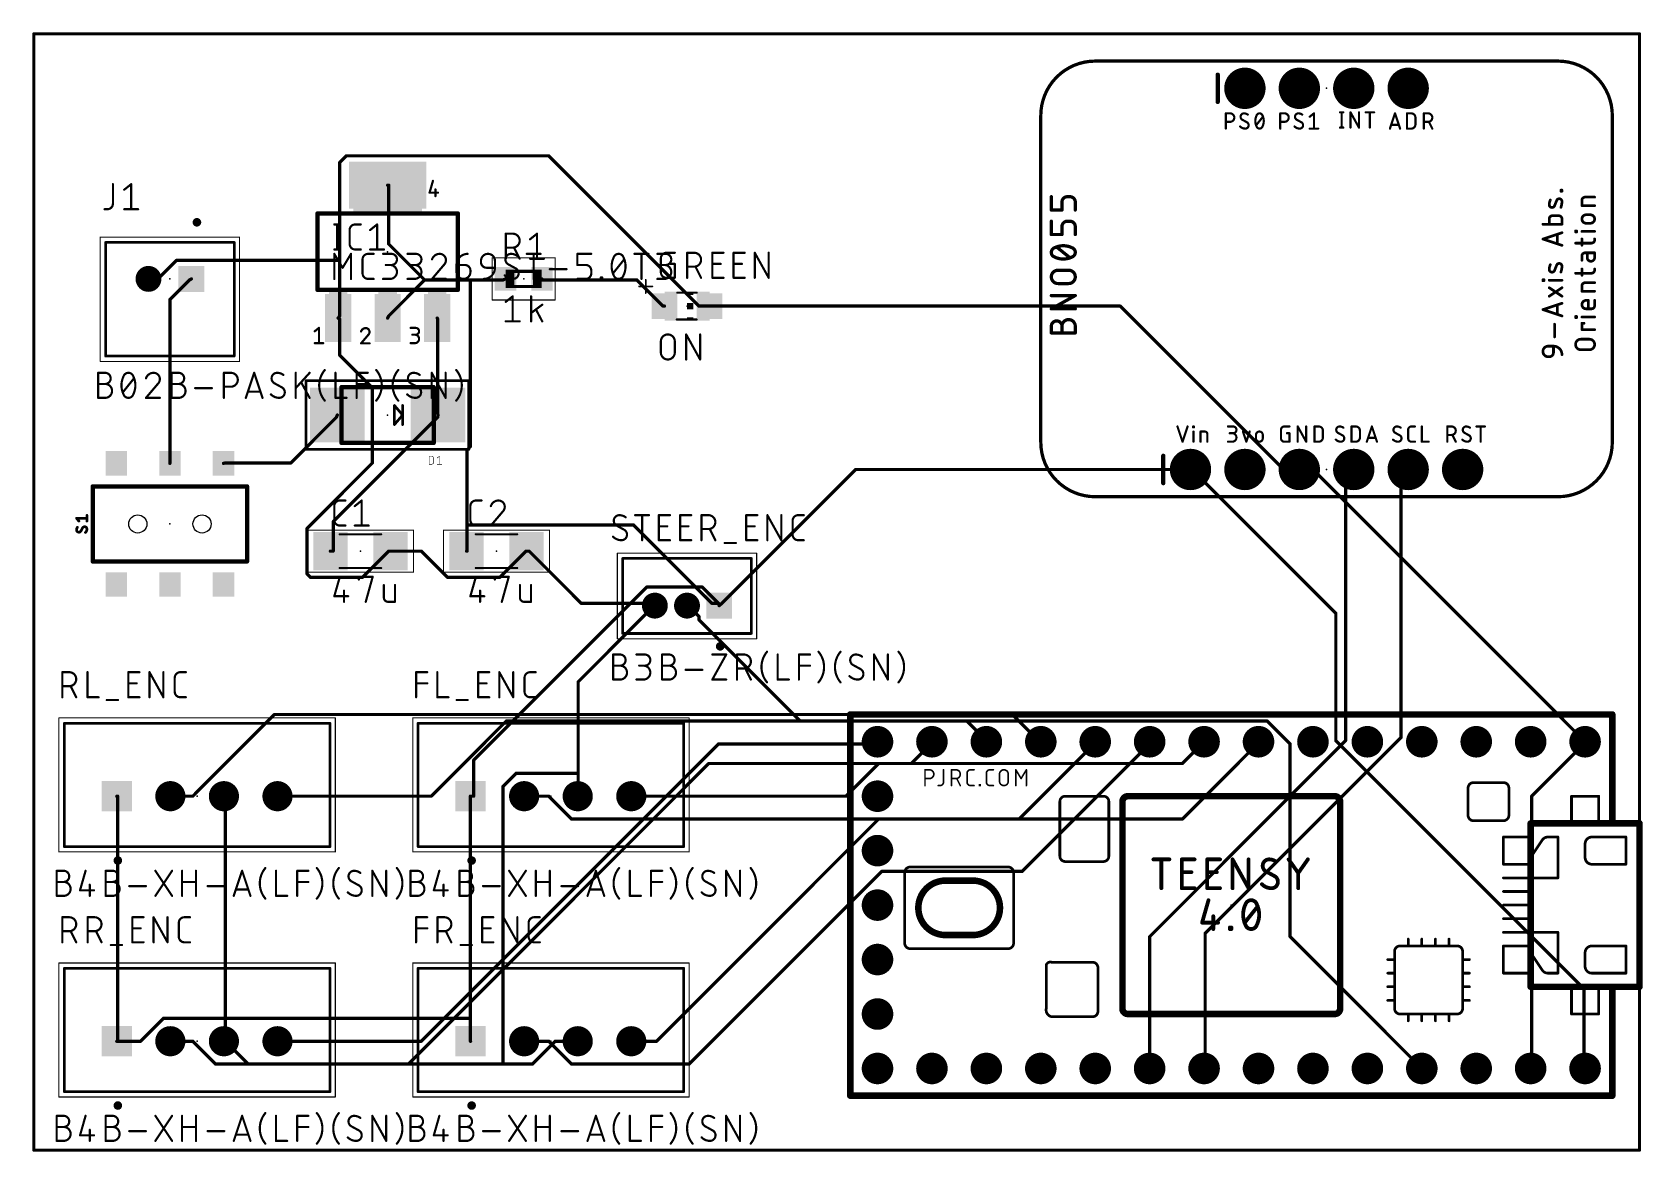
# Model space of a CAD drawing. Extents: x 20.2 to 95.4, y -5.2 to 47.1.
import ezdxf

# ---------------------------------------------------------------- set-up
doc = ezdxf.new("R2010")
doc.units = 0
for name, color, linetype in [('1', 12, 'CONTINUOUS'), ('16', 132, 'CONTINUOUS'), ('17', 110, 'CONTINUOUS'), ('20', 31, 'CONTINUOUS'), ('21', 253, 'CONTINUOUS'), ('23', 53, 'CONTINUOUS'), ('25', 253, 'CONTINUOUS'), ('27', 253, 'CONTINUOUS'), ('39', 12, 'CONTINUOUS'), ('51', 253, 'CONTINUOUS')]:
    doc.layers.add(name, color=color, linetype=linetype)

# ---------------------------------------------------------------- blocks, each defined once
blk = doc.blocks.new('RECT')
blk.add_solid([(-0.5, -0.5), (0.5, -0.5), (-0.5, 0.5), (0.5, 0.5)])
blk = doc.blocks.new('SQUAREP')
blk.add_solid([(-0.5, -0.5), (0.5, -0.5), (-0.5, 0.5), (0.5, 0.5)])
blk = doc.blocks.new('ROUNDP')
at = {"const_width": 0.5}
blk.add_lwpolyline([(0, -0.25, 1), (0, 0.25, 1), (0, -0.25)], format="xyb", dxfattribs=at)

msp = doc.modelspace()

# ---------------------------------------------------------------- linework, layer by layer
at = {"layer": '1', "const_width": 0.1524}
for points in [[(34.5948, 40.9956), (34.8996, 41.3004)], [(34.8996, 41.3004), (44.3484, 41.3004)], [(44.3484, 41.3004), (51.3588, 34.29)], [(34.5948, 36.4236), (34.5948, 40.9956)], [(36.8808, 39.9288), (36.83, 39.929)], [(36.8808, 37.1856), (36.8808, 39.9288)], [(38.5572, 35.5092), (36.8808, 37.1856)], [(26.9748, 36.4236), (26.2128, 35.6616)], [(34.5948, 36.4236), (26.9748, 36.4236)], [(34.5948, 33.8328), (34.5948, 36.4236)], [(25.7556, 35.6616), (25.67, 35.56)], [(26.2128, 35.6616), (25.7556, 35.6616)], [(27.5844, 35.5092), (26.67, 34.5948)], [(27.5844, 35.5092), (27.67, 35.56)], [(36.8808, 33.8328), (38.5572, 35.5092)], [(38.5572, 35.5092), (40.6908, 35.5092)], [(40.6908, 35.5092), (42.2148, 35.5092)], [(40.6908, 35.5092), (40.6908, 27.7368)], [(42.2148, 35.5092), (42.33, 35.56)], [(44.0436, 35.5092), (44.03, 35.56)], [(48.4632, 35.5092), (44.0436, 35.5092)], [(49.6824, 34.29), (48.4632, 35.5092)], [(26.67, 34.5948), (26.67, 26.955)], [(34.5948, 33.8328), (34.5186, 33.7312)], [(36.8808, 33.8328), (36.83, 33.7312)], [(49.6824, 34.29), (49.75, 34.29)], [(51.3588, 34.29), (51.85, 34.29)], [(51.85, 34.29), (71.0184, 34.29)], [(71.0184, 34.29), (78.6384, 26.67)], [(34.5948, 33.6804), (34.5186, 33.7312)], [(34.5948, 32.004), (34.5948, 33.6804)], [(39.1668, 33.6804), (39.1414, 33.7312)], [(39.1668, 29.2608), (39.1668, 33.6804)], [(36.1188, 30.48), (34.5948, 32.004)], [(36.1188, 26.9748), (36.1188, 30.48)], [(39.1668, 29.2608), (39.1795, 29.21)], [(34.4424, 29.1084), (32.3088, 26.9748)], [(39.1668, 29.1084), (34.29, 24.2316)], [(34.4424, 29.1084), (34.4805, 29.21)], [(39.1668, 29.1084), (39.1795, 29.21)], [(40.6908, 27.7368), (40.5384, 27.5844)], [(40.5384, 27.5844), (40.5384, 24.0792)], [(29.2608, 26.9748), (29.17, 26.955)], [(32.3088, 26.9748), (29.2608, 26.9748)], [(33.0708, 23.9268), (36.1188, 26.9748)], [(52.4256, 20.4216), (58.674, 26.67)], [(58.674, 26.67), (74.295, 26.67)], [(78.6384, 26.67), (79.375, 26.67)], [(81.8388, 26.67), (81.534, 26.3652)], [(81.534, 26.3652), (81.534, 14.0208)], [(81.8388, 26.67), (81.915, 26.67)], [(84.4296, 26.67), (84.1248, 26.3652)], [(84.1248, 26.3652), (84.1248, 14.1732)], [(84.4296, 26.67), (84.455, 26.67)], [(34.29, 24.2316), (34.29, 22.86)], [(40.5384, 24.0792), (40.5384, 22.86)], [(40.5384, 24.0792), (48.3108, 24.0792)], [(48.3108, 24.0792), (51.9684, 20.4216)], [(33.0708, 21.7932), (33.0708, 23.9268)], [(34.29, 22.86), (34.16, 22.86)], [(36.8808, 22.86), (35.6616, 21.6408)], [(36.8808, 22.86), (36.96, 22.86)], [(38.4048, 22.86), (36.96, 22.86)], [(39.624, 21.6408), (38.4048, 22.86)], [(40.5384, 22.86), (40.51, 22.86)], [(43.2816, 22.86), (42.0624, 21.6408)], [(43.2816, 22.86), (43.31, 22.86)], [(43.434, 22.86), (43.31, 22.86)], [(43.434, 22.86), (45.8724, 20.4216)], [(33.2232, 21.6408), (33.0708, 21.7932)], [(35.6616, 21.6408), (33.2232, 21.6408)], [(42.0624, 21.6408), (39.624, 21.6408)], [(45.8724, 20.4216), (49.2252, 20.4216)], [(49.2252, 20.4216), (49.3, 20.32)], [(51.9684, 20.4216), (52.2732, 20.4216)], [(52.2732, 20.4216), (52.3, 20.32)], [(52.4256, 20.4216), (52.3, 20.32)], [(31.5468, 15.24), (27.7368, 11.43)], [(65.9892, 15.24), (31.5468, 15.24)], [(67.2084, 14.0208), (65.9892, 15.24)], [(42.3672, 14.9352), (38.862, 11.43)], [(63.8556, 14.9352), (42.3672, 14.9352)], [(64.77, 14.0208), (63.8556, 14.9352)], [(52.2732, 13.8684), (38.4048, 0)], [(59.5884, 13.8684), (52.2732, 13.8684)], [(59.5884, 13.8684), (59.69, 13.97)], [(62.1792, 13.8684), (61.2648, 12.954)], [(62.1792, 13.8684), (62.23, 13.97)], [(64.77, 14.0208), (64.77, 13.97)], [(69.7992, 13.8684), (66.294, 10.3632)], [(72.39, 13.8684), (66.4464, 7.9248)], [(67.2084, 14.0208), (67.31, 13.97)], [(69.7992, 13.8684), (69.85, 13.97)], [(81.534, 14.0208), (72.39, 4.8768)], [(72.39, 13.8684), (72.39, 13.97)], [(84.1248, 14.1732), (74.9808, 5.0292)], [(92.6592, 13.8684), (90.2208, 11.43)], [(92.6592, 13.8684), (92.71, 13.97)], [(51.816, 12.954), (37.7952, -1.0668)], [(61.2648, 12.954), (51.816, 12.954)], [(24.2316, 11.43), (24.19, 11.43)], [(24.2316, 11.43), (24.2316, 0)], [(27.7368, 11.43), (26.69, 11.43)], [(29.2608, 11.43), (29.19, 11.43)], [(29.2608, 11.43), (29.2608, 0)], [(38.862, 11.43), (31.69, 11.43)], [(90.2208, 11.43), (90.2208, -1.2192)], [(59.7408, 10.3632), (49.3776, 0)], [(66.294, 10.3632), (59.7408, 10.3632)], [(59.8932, 7.9248), (50.9016, -1.0668)], [(66.4464, 7.9248), (59.8932, 7.9248)], [(72.39, 4.8768), (72.39, -1.27)], [(74.9808, 5.0292), (74.9808, -1.2192)], [(24.2316, 0), (24.19, 0)], [(27.7368, 0), (26.69, 0)], [(28.8036, -1.0668), (27.7368, 0)], [(29.2608, 0), (29.19, 0)], [(38.4048, 0), (31.69, 0)], [(44.3484, 0), (43.2, 0)], [(45.4152, -1.0668), (44.3484, 0)], [(49.3776, 0), (48.2, 0)], [(37.7952, -1.0668), (28.8036, -1.0668)], [(50.9016, -1.0668), (45.4152, -1.0668)], [(74.9808, -1.2192), (74.93, -1.27)], [(90.2208, -1.2192), (90.17, -1.27)]]:
    msp.add_lwpolyline(points, dxfattribs=at)
at = {"layer": '1', "const_width": 0.0762}
for points in [[(34.8996, 41.3385, 1), (34.8996, 41.2623)], [(34.9265, 41.2735, 1), (34.8727, 41.3273)], [(44.3753, 41.3273, 1), (44.3215, 41.2735)], [(44.3484, 41.2623, 1), (44.3484, 41.3385)], [(34.6329, 40.9956, 1), (34.5567, 40.9956)], [(34.5679, 41.0225, 1), (34.6217, 40.9687)], [(36.8301, 39.9671, 1), (36.8299, 39.8909)], [(36.9189, 39.9288, 1), (36.8427, 39.9288)], [(36.8807, 39.8907, 1), (36.8809, 39.9669)], [(36.8427, 37.1856, 1), (36.9189, 37.1856)], [(36.9077, 37.2125, 1), (36.8539, 37.1587)], [(26.9748, 36.4617, 1), (26.9748, 36.3855)], [(27.0017, 36.3967, 1), (26.9479, 36.4505)], [(34.6329, 36.4236, 1), (34.5567, 36.4236)], [(34.5567, 36.4236, 1), (34.6329, 36.4236)], [(34.5948, 36.3855, 1), (34.5948, 36.4617)], [(25.6409, 35.5845, 1), (25.6991, 35.5355)], [(25.7556, 35.6997, 1), (25.7556, 35.6235)], [(25.7847, 35.6371, 1), (25.7265, 35.6861)], [(26.1859, 35.6885, 1), (26.2397, 35.6347)], [(26.2128, 35.6235, 1), (26.2128, 35.6997)], [(27.565, 35.542, 1), (27.6038, 35.4764)], [(27.6113, 35.4823, 1), (27.5575, 35.5361)], [(27.6894, 35.5272, 1), (27.6506, 35.5928)], [(38.5572, 35.5473, 1), (38.5572, 35.4711)], [(38.5841, 35.4823, 1), (38.5303, 35.5361)], [(38.5303, 35.4823, 1), (38.5841, 35.5361)], [(40.6908, 35.5473, 1), (40.6908, 35.4711)], [(40.7289, 35.5092, 1), (40.6527, 35.5092)], [(40.6908, 35.4711, 1), (40.6908, 35.5473)], [(42.1994, 35.5441, 1), (42.2302, 35.4743)], [(42.2148, 35.4711, 1), (42.2148, 35.5473)], [(42.3454, 35.5251, 1), (42.3146, 35.5949)], [(44.0668, 35.5699, 1), (43.9932, 35.5501)], [(44.0436, 35.5473, 1), (44.0436, 35.4711)], [(44.0068, 35.4993, 1), (44.0804, 35.5191)], [(48.4901, 35.5361, 1), (48.4363, 35.4823)], [(48.4632, 35.4711, 1), (48.4632, 35.5473)], [(26.7081, 34.5948, 1), (26.6319, 34.5948)], [(26.6431, 34.6217, 1), (26.6969, 34.5679)], [(34.5567, 33.8328, 1), (34.6329, 33.8328)], [(34.6253, 33.8099, 1), (34.5643, 33.8557)], [(36.8539, 33.8597, 1), (36.9077, 33.8059)], [(36.9149, 33.8158, 1), (36.8467, 33.8498)], [(49.6824, 34.3281, 1), (49.6824, 34.2519)], [(49.6555, 34.2631, 1), (49.7093, 34.3169)], [(49.75, 34.2519, 1), (49.75, 34.3281)], [(51.3588, 34.3281, 1), (51.3588, 34.2519)], [(51.3319, 34.2631, 1), (51.3857, 34.3169)], [(51.85, 34.3281, 1), (51.85, 34.2519)], [(51.85, 34.2519, 1), (51.85, 34.3281)], [(71.0453, 34.3169, 1), (70.9915, 34.2631)], [(71.0184, 34.2519, 1), (71.0184, 34.3281)], [(34.5397, 33.7629, 1), (34.4975, 33.6995)], [(34.4881, 33.7541, 1), (34.5491, 33.7083)], [(34.6329, 33.6804, 1), (34.5567, 33.6804)], [(34.5737, 33.6487, 1), (34.6159, 33.7121)], [(36.7959, 33.7482, 1), (36.8641, 33.7142)], [(39.1755, 33.7482, 1), (39.1073, 33.7142)], [(39.2049, 33.6804, 1), (39.1287, 33.6804)], [(39.1327, 33.6634, 1), (39.2009, 33.6974)], [(34.5567, 32.004, 1), (34.6329, 32.004)], [(34.6217, 32.0309, 1), (34.5679, 31.9771)], [(36.1569, 30.48, 1), (36.0807, 30.48)], [(36.0919, 30.4531, 1), (36.1457, 30.5069)], [(39.2038, 29.27, 1), (39.1298, 29.2516)], [(34.4067, 29.1218, 1), (34.4781, 29.095)], [(34.4693, 29.0815, 1), (34.4155, 29.1353)], [(34.5162, 29.1966, 1), (34.4448, 29.2234)], [(39.1287, 29.2608, 1), (39.2049, 29.2608)], [(39.129, 29.1131, 1), (39.2046, 29.1037)], [(39.1937, 29.0815, 1), (39.1399, 29.1353)], [(39.2173, 29.2053, 1), (39.1417, 29.2147)], [(39.1425, 29.2008, 1), (39.2165, 29.2192)], [(40.7177, 27.7099, 1), (40.6639, 27.7637)], [(40.5765, 27.5844, 1), (40.5003, 27.5844)], [(40.5115, 27.6113, 1), (40.5653, 27.5575)], [(40.6527, 27.7368, 1), (40.7289, 27.7368)], [(26.6319, 26.955, 1), (26.7081, 26.955)], [(29.1619, 26.9922, 1), (29.1781, 26.9178)], [(29.2608, 27.0129, 1), (29.2608, 26.9367)], [(29.2689, 26.9376, 1), (29.2527, 27.012)], [(32.2819, 27.0017, 1), (32.3357, 26.9479)], [(32.3088, 26.9367, 1), (32.3088, 27.0129)], [(36.0807, 26.9748, 1), (36.1569, 26.9748)], [(36.1457, 26.9479, 1), (36.0919, 27.0017)], [(58.674, 26.7081, 1), (58.674, 26.6319)], [(58.7009, 26.6431, 1), (58.6471, 26.6969)], [(74.295, 26.6319, 1), (74.295, 26.7081)], [(78.6384, 26.7081, 1), (78.6384, 26.6319)], [(78.6115, 26.6431, 1), (78.6653, 26.6969)], [(79.375, 26.6319, 1), (79.375, 26.7081)], [(81.5721, 26.3652, 1), (81.4959, 26.3652)], [(81.5071, 26.3921, 1), (81.5609, 26.3383)], [(81.8388, 26.7081, 1), (81.8388, 26.6319)], [(81.8657, 26.6431, 1), (81.8119, 26.6969)], [(81.915, 26.6319, 1), (81.915, 26.7081)], [(84.1629, 26.3652, 1), (84.0867, 26.3652)], [(84.0979, 26.3921, 1), (84.1517, 26.3383)], [(84.4296, 26.7081, 1), (84.4296, 26.6319)], [(84.4565, 26.6431, 1), (84.4027, 26.6969)], [(84.455, 26.6319, 1), (84.455, 26.7081)], [(34.3281, 24.2316, 1), (34.2519, 24.2316)], [(34.2631, 24.2585, 1), (34.3169, 24.2047)], [(40.5765, 24.0792, 1), (40.5003, 24.0792)], [(40.5384, 24.1173, 1), (40.5384, 24.0411)], [(40.5003, 24.0792, 1), (40.5765, 24.0792)], [(48.3377, 24.1061, 1), (48.2839, 24.0523)], [(48.3108, 24.0411, 1), (48.3108, 24.1173)], [(33.1089, 23.9268, 1), (33.0327, 23.9268)], [(33.0439, 23.9537, 1), (33.0977, 23.8999)], [(34.16, 22.8981, 1), (34.16, 22.8219)], [(34.2519, 22.86, 1), (34.3281, 22.86)], [(34.29, 22.8219, 1), (34.29, 22.8981)], [(36.8808, 22.8981, 1), (36.8808, 22.8219)], [(36.9077, 22.8331, 1), (36.8539, 22.8869)], [(36.96, 22.8981, 1), (36.96, 22.8219)], [(36.96, 22.8219, 1), (36.96, 22.8981)], [(38.4317, 22.8869, 1), (38.3779, 22.8331)], [(38.4048, 22.8219, 1), (38.4048, 22.8981)], [(40.51, 22.8981, 1), (40.51, 22.8219)], [(40.5003, 22.86, 1), (40.5765, 22.86)], [(40.5384, 22.8219, 1), (40.5384, 22.8981)], [(43.2816, 22.8981, 1), (43.2816, 22.8219)], [(43.3085, 22.8331, 1), (43.2547, 22.8869)], [(43.31, 22.8981, 1), (43.31, 22.8219)], [(43.31, 22.8219, 1), (43.31, 22.8981)], [(43.4609, 22.8869, 1), (43.4071, 22.8331)], [(43.434, 22.8219, 1), (43.434, 22.8981)], [(33.0327, 21.7932, 1), (33.1089, 21.7932)], [(33.0977, 21.8201, 1), (33.0439, 21.7663)], [(33.2232, 21.6789, 1), (33.2232, 21.6027)], [(33.1963, 21.6139, 1), (33.2501, 21.6677)], [(35.6347, 21.6677, 1), (35.6885, 21.6139)], [(35.6616, 21.6027, 1), (35.6616, 21.6789)], [(39.624, 21.6789, 1), (39.624, 21.6027)], [(39.5971, 21.6139, 1), (39.6509, 21.6677)], [(42.0355, 21.6677, 1), (42.0893, 21.6139)], [(42.0624, 21.6027, 1), (42.0624, 21.6789)], [(45.8724, 20.4597, 1), (45.8724, 20.3835)], [(45.8455, 20.3947, 1), (45.8993, 20.4485)], [(49.2559, 20.4442, 1), (49.1945, 20.399)], [(49.2252, 20.3835, 1), (49.2252, 20.4597)], [(49.2693, 20.2974, 1), (49.3307, 20.3426)], [(51.9684, 20.4597, 1), (51.9684, 20.3835)], [(51.9415, 20.3947, 1), (51.9953, 20.4485)], [(52.31, 20.4313, 1), (52.2364, 20.4119)], [(52.276, 20.3496, 1), (52.324, 20.2904)], [(52.2632, 20.3103, 1), (52.3368, 20.3297)], [(52.2732, 20.3835, 1), (52.2732, 20.4597)], [(52.3987, 20.4485, 1), (52.4525, 20.3947)], [(52.4496, 20.392, 1), (52.4016, 20.4512)], [(31.5468, 15.2781, 1), (31.5468, 15.2019)], [(31.5737, 15.2131, 1), (31.5199, 15.2669)], [(66.0161, 15.2669, 1), (65.9623, 15.2131)], [(65.9892, 15.2019, 1), (65.9892, 15.2781)], [(42.3672, 14.9733, 1), (42.3672, 14.8971)], [(42.3941, 14.9083, 1), (42.3403, 14.9621)], [(63.8825, 14.9621, 1), (63.8287, 14.9083)], [(63.8556, 14.8971, 1), (63.8556, 14.9733)], [(52.2732, 13.9065, 1), (52.2732, 13.8303)], [(52.3001, 13.8415, 1), (52.2463, 13.8953)], [(59.5615, 13.8953, 1), (59.6153, 13.8415)], [(59.5884, 13.8303, 1), (59.5884, 13.9065)], [(59.7169, 13.9431, 1), (59.6631, 13.9969)], [(62.1451, 13.8854, 1), (62.2133, 13.8514)], [(62.2061, 13.8415, 1), (62.1523, 13.8953)], [(62.2641, 13.953, 1), (62.1959, 13.987)], [(64.8081, 14.0208, 1), (64.7319, 14.0208)], [(64.7319, 13.97, 1), (64.8081, 13.97)], [(64.7431, 13.9939, 1), (64.7969, 14.0477)], [(67.2254, 14.0549, 1), (67.1914, 13.9867)], [(67.1815, 13.9939, 1), (67.2353, 14.0477)], [(67.293, 13.9359, 1), (67.327, 14.0041)], [(69.7651, 13.8854, 1), (69.8333, 13.8514)], [(69.8261, 13.8415, 1), (69.7723, 13.8953)], [(69.8841, 13.953, 1), (69.8159, 13.987)], [(72.4281, 13.97, 1), (72.3519, 13.97)], [(72.3519, 13.8684, 1), (72.4281, 13.8684)], [(72.4169, 13.8415, 1), (72.3631, 13.8953)], [(81.4959, 14.0208, 1), (81.5721, 14.0208)], [(81.5609, 13.9939, 1), (81.5071, 14.0477)], [(84.0867, 14.1732, 1), (84.1629, 14.1732)], [(84.1517, 14.1463, 1), (84.0979, 14.2001)], [(92.6251, 13.8854, 1), (92.6933, 13.8514)], [(92.6861, 13.8415, 1), (92.6323, 13.8953)], [(92.7441, 13.953, 1), (92.6759, 13.987)], [(51.816, 12.9921, 1), (51.816, 12.9159)], [(51.8429, 12.9271, 1), (51.7891, 12.9809)], [(61.2379, 12.9809, 1), (61.2917, 12.9271)], [(61.2648, 12.9159, 1), (61.2648, 12.9921)], [(24.19, 11.4681, 1), (24.19, 11.3919)], [(24.2697, 11.43, 1), (24.1935, 11.43)], [(24.2316, 11.3919, 1), (24.2316, 11.4681)], [(26.69, 11.4681, 1), (26.69, 11.3919)], [(27.7099, 11.4569, 1), (27.7637, 11.4031)], [(27.7368, 11.3919, 1), (27.7368, 11.4681)], [(29.19, 11.4681, 1), (29.19, 11.3919)], [(29.2989, 11.43, 1), (29.2227, 11.43)], [(29.2608, 11.3919, 1), (29.2608, 11.4681)], [(31.69, 11.4681, 1), (31.69, 11.3919)], [(38.8351, 11.4569, 1), (38.8889, 11.4031)], [(38.862, 11.3919, 1), (38.862, 11.4681)], [(90.2589, 11.43, 1), (90.1827, 11.43)], [(90.1939, 11.4569, 1), (90.2477, 11.4031)], [(59.7408, 10.4013, 1), (59.7408, 10.3251)], [(59.7677, 10.3363, 1), (59.7139, 10.3901)], [(66.2671, 10.3901, 1), (66.3209, 10.3363)], [(66.294, 10.3251, 1), (66.294, 10.4013)], [(59.8932, 7.9629, 1), (59.8932, 7.8867)], [(59.9201, 7.8979, 1), (59.8663, 7.9517)], [(66.4195, 7.9517, 1), (66.4733, 7.8979)], [(66.4464, 7.8867, 1), (66.4464, 7.9629)], [(72.4281, 4.8768, 1), (72.3519, 4.8768)], [(72.3631, 4.9037, 1), (72.4169, 4.8499)], [(75.0189, 5.0292, 1), (74.9427, 5.0292)], [(74.9539, 5.0561, 1), (75.0077, 5.0023)], [(24.19, 0.0381, 1), (24.19, -0.0381)], [(24.1935, 0, 1), (24.2697, 0)], [(24.2316, -0.0381, 1), (24.2316, 0.0381)], [(26.69, 0.0381, 1), (26.69, -0.0381)], [(27.7637, 0.0269, 1), (27.7099, -0.0269)], [(27.7368, -0.0381, 1), (27.7368, 0.0381)], [(29.19, 0.0381, 1), (29.19, -0.0381)], [(29.2227, 0, 1), (29.2989, 0)], [(29.2608, -0.0381, 1), (29.2608, 0.0381)], [(31.69, 0.0381, 1), (31.69, -0.0381)], [(38.3779, 0.0269, 1), (38.4317, -0.0269)], [(38.4048, -0.0381, 1), (38.4048, 0.0381)], [(43.2, 0.0381, 1), (43.2, -0.0381)], [(44.3753, 0.0269, 1), (44.3215, -0.0269)], [(44.3484, -0.0381, 1), (44.3484, 0.0381)], [(48.2, 0.0381, 1), (48.2, -0.0381)], [(49.3507, 0.0269, 1), (49.4045, -0.0269)], [(49.3776, -0.0381, 1), (49.3776, 0.0381)], [(28.8036, -1.0287, 1), (28.8036, -1.1049)], [(28.7767, -1.0937, 1), (28.8305, -1.0399)], [(37.7683, -1.0399, 1), (37.8221, -1.0937)], [(37.7952, -1.1049, 1), (37.7952, -1.0287)], [(45.4152, -1.0287, 1), (45.4152, -1.1049)], [(45.3883, -1.0937, 1), (45.4421, -1.0399)], [(50.8747, -1.0399, 1), (50.9285, -1.0937)], [(50.9016, -1.1049, 1), (50.9016, -1.0287)], [(72.3519, -1.27, 1), (72.4281, -1.27)], [(74.9031, -1.2431, 1), (74.9569, -1.2969)], [(74.9427, -1.2192, 1), (75.0189, -1.2192)], [(75.0077, -1.2461, 1), (74.9539, -1.1923)], [(90.1431, -1.2431, 1), (90.1969, -1.2969)], [(90.1827, -1.2192, 1), (90.2589, -1.2192)], [(90.2477, -1.2461, 1), (90.1939, -1.1923)]]:
    msp.add_lwpolyline(points, format="xyb", dxfattribs=at)
at = {"layer": '16', "const_width": 0.1524}
for points in [[(74.3712, 26.67), (74.295, 26.67)], [(74.3712, 26.67), (81.0768, 19.9644)], [(80.01, 26.67), (79.375, 26.67)], [(92.71, 13.97), (80.01, 26.67)], [(48.9204, 21.1836), (40.8432, 13.1064)], [(51.5112, 21.1836), (48.9204, 21.1836)], [(52.2732, 20.4216), (51.5112, 21.1836)], [(49.2252, 20.2692), (45.72, 16.764)], [(49.2252, 20.2692), (49.3, 20.32)], [(50.9016, 20.2692), (50.8, 20.32)], [(51.3588, 19.812), (50.9016, 20.2692)], [(52.2732, 20.4216), (52.3, 20.32)], [(51.3588, 19.6596), (51.3588, 19.812)], [(56.0832, 14.9352), (51.3588, 19.6596)], [(81.0768, 19.9644), (81.0768, 14.0208)], [(45.72, 16.764), (45.72, 12.4968)], [(77.8764, 14.9352), (56.0832, 14.9352)], [(78.9432, 13.8684), (77.8764, 14.9352)], [(74.93, 13.97), (73.914, 12.954)], [(77.4192, 13.8684), (73.914, 10.3632)], [(77.4192, 13.8684), (77.47, 13.97)], [(78.9432, 4.8768), (78.9432, 13.8684)], [(81.0768, 14.0208), (92.6592, 2.4384)], [(40.8432, 13.1064), (40.8432, 11.43)], [(59.7408, 12.954), (58.2168, 11.43)], [(73.914, 12.954), (59.7408, 12.954)], [(42.2148, 11.8872), (42.8244, 12.4968)], [(42.8244, 12.4968), (45.72, 12.4968)], [(45.72, 12.4968), (45.72, 11.43)], [(40.6908, 11.43), (40.6908, 1.0668)], [(40.6908, 11.43), (40.7, 11.43)], [(40.8432, 11.43), (40.7, 11.43)], [(42.2148, -1.0668), (42.2148, 11.8872)], [(44.3484, 11.43), (43.2, 11.43)], [(45.4152, 10.3632), (44.3484, 11.43)], [(45.72, 11.43), (45.7, 11.43)], [(58.2168, 11.43), (48.2, 11.43)], [(73.914, 10.3632), (45.4152, 10.3632)], [(85.09, -1.27), (78.9432, 4.8768)], [(92.6592, 2.4384), (92.6592, -1.2192)], [(26.3652, 1.0668), (25.2984, 0)], [(40.6908, 1.0668), (26.3652, 1.0668)], [(40.6908, 1.0668), (40.6908, 0)], [(25.2984, 0), (24.19, 0)], [(29.2608, 0), (29.19, 0)], [(29.2608, 0), (30.3276, -1.0668)], [(40.6908, 0), (40.7, 0)], [(43.5864, -1.0668), (44.6532, 0)], [(44.6532, 0), (45.7, 0)], [(30.3276, -1.0668), (42.2148, -1.0668)], [(42.2148, -1.0668), (43.5864, -1.0668)], [(92.6592, -1.2192), (92.71, -1.27)]]:
    msp.add_lwpolyline(points, dxfattribs=at)
at = {"layer": '16', "const_width": 0.0762}
for points in [[(74.295, 26.7081, 1), (74.295, 26.6319)], [(74.3981, 26.6969, 1), (74.3443, 26.6431)], [(74.3712, 26.6319, 1), (74.3712, 26.7081)], [(79.375, 26.7081, 1), (79.375, 26.6319)], [(80.0369, 26.6969, 1), (79.9831, 26.6431)], [(80.01, 26.6319, 1), (80.01, 26.7081)], [(48.9204, 21.2217, 1), (48.9204, 21.1455)], [(48.9473, 21.1567, 1), (48.8935, 21.2105)], [(51.5381, 21.2105, 1), (51.4843, 21.1567)], [(51.5112, 21.1455, 1), (51.5112, 21.2217)], [(49.2038, 20.3007, 1), (49.2466, 20.2377)], [(49.2521, 20.2423, 1), (49.1983, 20.2961)], [(49.3214, 20.2885, 1), (49.2786, 20.3515)], [(50.817, 20.3541, 1), (50.783, 20.2859)], [(50.9285, 20.2961, 1), (50.8747, 20.2423)], [(50.8846, 20.2351, 1), (50.9186, 20.3033)], [(52.31, 20.4313, 1), (52.2364, 20.4119)], [(52.2463, 20.3947, 1), (52.3001, 20.4485)], [(52.2632, 20.3103, 1), (52.3368, 20.3297)], [(51.3969, 19.812, 1), (51.3207, 19.812)], [(51.3207, 19.6596, 1), (51.3969, 19.6596)], [(51.3857, 19.6865, 1), (51.3319, 19.6327)], [(51.3319, 19.7851, 1), (51.3857, 19.8389)], [(81.1149, 19.9644, 1), (81.0387, 19.9644)], [(81.0499, 19.9375, 1), (81.1037, 19.9913)], [(45.7581, 16.764, 1), (45.6819, 16.764)], [(45.6931, 16.7909, 1), (45.7469, 16.7371)], [(56.0832, 14.9733, 1), (56.0832, 14.8971)], [(56.0563, 14.9083, 1), (56.1101, 14.9621)], [(77.9033, 14.9621, 1), (77.8495, 14.9083)], [(77.8764, 14.8971, 1), (77.8764, 14.9733)], [(74.9569, 13.9431, 1), (74.9031, 13.9969)], [(77.3851, 13.8854, 1), (77.4533, 13.8514)], [(77.4461, 13.8415, 1), (77.3923, 13.8953)], [(77.5041, 13.953, 1), (77.4359, 13.987)], [(78.9813, 13.8684, 1), (78.9051, 13.8684)], [(78.9163, 13.8415, 1), (78.9701, 13.8953)], [(81.0387, 14.0208, 1), (81.1149, 14.0208)], [(81.1037, 14.0477, 1), (81.0499, 13.9939)], [(92.6831, 13.9431, 1), (92.7369, 13.9969)], [(40.8813, 13.1064, 1), (40.8051, 13.1064)], [(40.8163, 13.1333, 1), (40.8701, 13.0795)], [(59.7408, 12.9921, 1), (59.7408, 12.9159)], [(59.7677, 12.9271, 1), (59.7139, 12.9809)], [(73.8871, 12.9809, 1), (73.9409, 12.9271)], [(73.914, 12.9159, 1), (73.914, 12.9921)], [(42.8244, 12.5349, 1), (42.8244, 12.4587)], [(42.8513, 12.4699, 1), (42.7975, 12.5237)], [(45.7581, 12.4968, 1), (45.6819, 12.4968)], [(45.6819, 12.4968, 1), (45.7581, 12.4968)], [(45.72, 12.4587, 1), (45.72, 12.5349)], [(40.7289, 11.43, 1), (40.6527, 11.43)], [(40.6908, 11.4681, 1), (40.6908, 11.3919)], [(40.7, 11.4681, 1), (40.7, 11.3919)], [(40.7, 11.3919, 1), (40.7, 11.4681)], [(40.8051, 11.43, 1), (40.8813, 11.43)], [(40.8432, 11.3919, 1), (40.8432, 11.4681)], [(42.2529, 11.8872, 1), (42.1767, 11.8872)], [(42.1879, 11.9141, 1), (42.2417, 11.8603)], [(43.2, 11.4681, 1), (43.2, 11.3919)], [(44.3753, 11.4569, 1), (44.3215, 11.4031)], [(44.3484, 11.3919, 1), (44.3484, 11.4681)], [(45.7, 11.4681, 1), (45.7, 11.3919)], [(45.6819, 11.43, 1), (45.7581, 11.43)], [(45.72, 11.3919, 1), (45.72, 11.4681)], [(48.2, 11.4681, 1), (48.2, 11.3919)], [(58.1899, 11.4569, 1), (58.2437, 11.4031)], [(58.2168, 11.3919, 1), (58.2168, 11.4681)], [(45.4152, 10.4013, 1), (45.4152, 10.3251)], [(45.3883, 10.3363, 1), (45.4421, 10.3901)], [(73.8871, 10.3901, 1), (73.9409, 10.3363)], [(73.914, 10.3251, 1), (73.914, 10.4013)], [(78.9051, 4.8768, 1), (78.9813, 4.8768)], [(78.9701, 4.9037, 1), (78.9163, 4.8499)], [(92.6973, 2.4384, 1), (92.6211, 2.4384)], [(92.6323, 2.4115, 1), (92.6861, 2.4653)], [(26.3652, 1.1049, 1), (26.3652, 1.0287)], [(26.3921, 1.0399, 1), (26.3383, 1.0937)], [(40.7289, 1.0668, 1), (40.6527, 1.0668)], [(40.6527, 1.0668, 1), (40.7289, 1.0668)], [(40.6908, 1.0287, 1), (40.6908, 1.1049)], [(24.19, 0.0381, 1), (24.19, -0.0381)], [(25.2715, 0.0269, 1), (25.3253, -0.0269)], [(25.2984, -0.0381, 1), (25.2984, 0.0381)], [(29.19, 0.0381, 1), (29.19, -0.0381)], [(29.2877, 0.0269, 1), (29.2339, -0.0269)], [(29.2608, -0.0381, 1), (29.2608, 0.0381)], [(40.6908, 0.0381, 1), (40.6908, -0.0381)], [(40.6527, 0, 1), (40.7289, 0)], [(40.7, -0.0381, 1), (40.7, 0.0381)], [(44.6532, 0.0381, 1), (44.6532, -0.0381)], [(44.6801, -0.0269, 1), (44.6263, 0.0269)], [(45.7, -0.0381, 1), (45.7, 0.0381)], [(30.3276, -1.0287, 1), (30.3276, -1.1049)], [(30.3007, -1.0937, 1), (30.3545, -1.0399)], [(42.2148, -1.0287, 1), (42.2148, -1.1049)], [(42.1767, -1.0668, 1), (42.2529, -1.0668)], [(42.2148, -1.1049, 1), (42.2148, -1.0287)], [(43.5595, -1.0399, 1), (43.6133, -1.0937)], [(43.5864, -1.1049, 1), (43.5864, -1.0287)], [(85.0631, -1.2969, 1), (85.1169, -1.2431)], [(92.6211, -1.2192, 1), (92.6973, -1.2192)], [(92.6861, -1.1923, 1), (92.6323, -1.2461)], [(92.6831, -1.2969, 1), (92.7369, -1.2431)]]:
    msp.add_lwpolyline(points, format="xyb", dxfattribs=at)
at = {"layer": '20', "const_width": 0.1524}
for points in [[(95.25, 46.99), (20.32, 46.99)], [(20.32, 46.99), (20.32, -5.08)], [(95.25, -5.08), (95.25, 46.99)], [(20.32, -5.08), (95.25, -5.08)]]:
    msp.add_lwpolyline(points, dxfattribs=at)
at = {"layer": '20', "const_width": 0.0762}
for points in [[(20.32, 47.0281, 1), (20.32, 46.9519)], [(20.3581, 46.99, 1), (20.2819, 46.99)], [(95.2881, 46.99, 1), (95.2119, 46.99)], [(95.25, 46.9519, 1), (95.25, 47.0281)], [(20.32, -5.0419, 1), (20.32, -5.1181)], [(20.2819, -5.08, 1), (20.3581, -5.08)], [(95.2119, -5.08, 1), (95.2881, -5.08)], [(95.25, -5.1181, 1), (95.25, -5.0419)]]:
    msp.add_lwpolyline(points, format="xyb", dxfattribs=at)
at = {"layer": '20'}
for centre in [(25.17, 24.13), (28.17, 24.13)]:
    msp.add_circle(centre, 0.425, dxfattribs=at)
msp.add_arc((69.85, 43.18), 2.54, 90, 180, dxfattribs=at)
at = {"layer": '21'}
for points, const_width in [([(69.85, 45.72, 0.4142), (67.31, 43.18)], 0.1524), ([(69.85, 45.7581, 1), (69.85, 45.6819)], 0.0762), ([(69.85, 45.6819, 1), (69.85, 45.7581)], 0.0762), ([(93.98, 43.18, 0.4142), (91.44, 45.72)], 0.1524), ([(91.44, 45.7581, 1), (91.44, 45.6819)], 0.0762), ([(91.44, 45.6819, 1), (91.44, 45.7581)], 0.0762), ([(67.3481, 43.18, 1), (67.2719, 43.18)], 0.0762), ([(67.2719, 43.18, 1), (67.3481, 43.18)], 0.0762), ([(75.9698, 43.2816, 1), (75.919, 43.2816)], 0.0508), ([(75.9444, 43.307, 1), (75.9444, 43.2562)], 0.0508), ([(75.9444, 42.9119, 1), (75.9444, 42.8611)], 0.0508), ([(76.142, 42.8865, 1), (76.142, 43.2816)], 0.1016), ([(76.142, 43.307, 1), (76.142, 43.2562)], 0.0508), ([(76.142, 42.9119, 1), (76.142, 42.8611)], 0.0508), ([(76.142, 43.2562, 1), (76.142, 43.307)], 0.0508), ([(76.142, 42.8611, 1), (76.142, 42.9119)], 0.0508), ([(76.7911, 43.2816, 0.4142), (76.6331, 43.1236)], 0.1016), ([(76.6331, 43.1236, 0.2656), (76.7121, 42.9853)], 0.1016), ([(76.6585, 43.1236, 1), (76.6077, 43.1236)], 0.0508), ([(76.6077, 43.1236, 1), (76.6585, 43.1236)], 0.0508), ([(76.7242, 43.0076, 1), (76.6999, 42.963)], 0.0508), ([(76.6992, 42.9634, 1), (76.725, 43.0071)], 0.0508), ([(76.9689, 43.2223, 0.1623), (76.7911, 43.2816)], 0.1016), ([(76.7911, 43.307, 1), (76.7911, 43.2562)], 0.0508), ([(76.7911, 43.2562, 1), (76.7911, 43.307)], 0.0508), ([(77.0084, 42.7284, 0.2656), (76.9294, 42.8667)], 0.1016), ([(76.9423, 42.8886, 1), (76.9165, 42.8448)], 0.0508), ([(76.9172, 42.8444, 1), (76.9416, 42.889)], 0.0508), ([(76.9537, 43.202, 1), (76.9841, 43.2427)], 0.0508), ([(77.3797, 43.1828, 0.1139), (77.3204, 42.926)], 0.1016), ([(77.3204, 42.926, 0.1139), (77.3797, 42.6692)], 0.1016), ([(77.3458, 42.926, 1), (77.295, 42.926)], 0.0508), ([(77.295, 42.926, 1), (77.3458, 42.926)], 0.0508), ([(77.518, 43.2816, 0.3205), (77.3797, 43.1828)], 0.1016), ([(77.3557, 43.1911, 1), (77.4037, 43.1746)], 0.0508), ([(77.4025, 43.1717, 1), (77.3569, 43.194)], 0.0508), ([(77.6563, 43.1828, 0.3205), (77.518, 43.2816)], 0.1016), ([(77.518, 43.307, 1), (77.518, 43.2562)], 0.0508), ([(77.518, 43.2562, 1), (77.518, 43.307)], 0.0508), ([(77.7156, 42.926, 0.1139), (77.6563, 43.1828)], 0.1016), ([(77.6791, 43.194, 1), (77.6335, 43.1717)], 0.0508), ([(77.6563, 42.6692, 0.1139), (77.7156, 42.926)], 0.1016), ([(77.6323, 43.1746, 1), (77.6803, 43.1911)], 0.0508), ([(77.6959, 43.1077, 1), (77.6562, 43.1394)], 0.0508), ([(77.741, 42.926, 1), (77.6902, 42.926)], 0.0508), ([(77.6902, 42.926, 1), (77.741, 42.926)], 0.0508), ([(78.5098, 43.2816, 1), (78.459, 43.2816)], 0.0508), ([(78.4844, 43.307, 1), (78.4844, 43.2562)], 0.0508), ([(78.4844, 42.9119, 1), (78.4844, 42.8611)], 0.0508), ([(78.682, 42.8865, 1), (78.682, 43.2816)], 0.1016), ([(78.682, 43.307, 1), (78.682, 43.2562)], 0.0508), ([(78.682, 42.9119, 1), (78.682, 42.8611)], 0.0508), ([(78.682, 43.2562, 1), (78.682, 43.307)], 0.0508), ([(78.682, 42.8611, 1), (78.682, 42.9119)], 0.0508), ([(79.3311, 43.2816, 0.4142), (79.1731, 43.1236)], 0.1016), ([(79.1731, 43.1236, 0.2656), (79.2521, 42.9853)], 0.1016), ([(79.1985, 43.1236, 1), (79.1477, 43.1236)], 0.0508), ([(79.1477, 43.1236, 1), (79.1985, 43.1236)], 0.0508), ([(79.2642, 43.0076, 1), (79.2399, 42.963)], 0.0508), ([(79.2392, 42.9634, 1), (79.265, 43.0071)], 0.0508), ([(79.5089, 43.2223, 0.1623), (79.3311, 43.2816)], 0.1016), ([(79.3311, 43.307, 1), (79.3311, 43.2562)], 0.0508), ([(79.3311, 43.2562, 1), (79.3311, 43.307)], 0.0508), ([(79.5484, 42.7284, 0.2656), (79.4694, 42.8667)], 0.1016), ([(79.4823, 42.8886, 1), (79.4565, 42.8448)], 0.0508), ([(79.4572, 42.8444, 1), (79.4816, 42.889)], 0.0508), ([(79.4937, 43.202, 1), (79.5241, 43.2427)], 0.0508), ([(79.8446, 43.1434, 1), (79.8763, 43.1037)], 0.0508), ([(80.0834, 43.2816, 1), (80.0326, 43.2816)], 0.0508), ([(80.0739, 43.2618, 1), (80.0421, 43.3014)], 0.0508), ([(81.2713, 43.355, 1), (81.2713, 43.3042)], 0.0508), ([(81.3758, 43.3296, 1), (81.325, 43.3296)], 0.0508), ([(81.4294, 43.3042, 1), (81.4294, 43.355)], 0.0508), ([(81.7878, 43.3296, 1), (81.737, 43.3296)], 0.0508), ([(81.7846, 43.3419, 1), (81.7402, 43.3173)], 0.0508), ([(82.1829, 43.3296, 1), (82.1321, 43.3296)], 0.0508), ([(82.4695, 43.355, 1), (82.4695, 43.3042)], 0.0508), ([(82.6925, 43.3296, 1), (82.6417, 43.3296)], 0.0508), ([(82.8647, 43.3042, 1), (82.8647, 43.355)], 0.0508), ([(83.8637, 43.2896, 1), (83.8155, 43.2736)], 0.0508), ([(83.8637, 43.2736, 1), (83.8155, 43.2896)], 0.0508), ([(84.4234, 43.2816, 1), (84.3726, 43.2816)], 0.0508), ([(84.398, 43.307, 1), (84.398, 43.2562)], 0.0508), ([(84.7931, 43.084, 0.4142), (84.5955, 43.2816)], 0.1016), ([(84.5955, 43.307, 1), (84.5955, 43.2562)], 0.0508), ([(84.5955, 43.2562, 1), (84.5955, 43.307)], 0.0508), ([(84.8185, 43.084, 1), (84.7677, 43.084)], 0.0508), ([(84.7677, 43.084, 1), (84.8185, 43.084)], 0.0508), ([(85.2097, 43.2816, 1), (85.1589, 43.2816)], 0.0508), ([(85.1843, 43.307, 1), (85.1843, 43.2562)], 0.0508), ([(85.1843, 42.9119, 1), (85.1843, 42.8611)], 0.0508), ([(85.3819, 42.8865, 1), (85.3819, 43.2816)], 0.1016), ([(85.3819, 43.307, 1), (85.3819, 43.2562)], 0.0508), ([(85.3819, 42.9119, 1), (85.3819, 42.8611)], 0.0508), ([(85.3819, 43.2562, 1), (85.3819, 43.307)], 0.0508), ([(85.3819, 42.8611, 1), (85.3819, 42.9119)], 0.0508), ([(85.4441, 42.8978, 1), (85.3987, 42.8751)], 0.0508), ([(94.0181, 43.18, 1), (93.9419, 43.18)], 0.0762), ([(93.9419, 43.18, 1), (94.0181, 43.18)], 0.0762), ([(75.919, 42.5704, 1), (75.9698, 42.5704)], 0.0508), ([(76.6133, 42.6692, 0.2), (76.8504, 42.5704)], 0.1016), ([(76.6313, 42.6871, 1), (76.5953, 42.6513)], 0.0508), ([(76.8504, 42.5704, 0.4142), (77.0084, 42.7284)], 0.1016), ([(76.8504, 42.5958, 1), (76.8504, 42.545)], 0.0508), ([(76.8504, 42.545, 1), (76.8504, 42.5958)], 0.0508), ([(77.0338, 42.7284, 1), (76.983, 42.7284)], 0.0508), ([(76.983, 42.7284, 1), (77.0338, 42.7284)], 0.0508), ([(77.3401, 42.7443, 1), (77.3798, 42.7126)], 0.0508), ([(77.3797, 42.6692, 0.3205), (77.518, 42.5704)], 0.1016), ([(77.4037, 42.6774, 1), (77.3557, 42.6609)], 0.0508), ([(77.3569, 42.658, 1), (77.4025, 42.6803)], 0.0508), ([(77.518, 42.5704, 0.3205), (77.6563, 42.6692)], 0.1016), ([(77.518, 42.5958, 1), (77.518, 42.545)], 0.0508), ([(77.518, 42.545, 1), (77.518, 42.5958)], 0.0508), ([(77.6335, 42.6803, 1), (77.6791, 42.658)], 0.0508), ([(77.6803, 42.6609, 1), (77.6323, 42.6774)], 0.0508), ([(78.459, 42.5704, 1), (78.5098, 42.5704)], 0.0508), ([(79.1533, 42.6692, 0.2), (79.3904, 42.5704)], 0.1016), ([(79.1713, 42.6871, 1), (79.1353, 42.6513)], 0.0508), ([(79.3904, 42.5704, 0.4142), (79.5484, 42.7284)], 0.1016), ([(79.3904, 42.5958, 1), (79.3904, 42.545)], 0.0508), ([(79.3904, 42.545, 1), (79.3904, 42.5958)], 0.0508), ([(79.5738, 42.7284, 1), (79.523, 42.7284)], 0.0508), ([(79.523, 42.7284, 1), (79.5738, 42.7284)], 0.0508), ([(79.8604, 42.5958, 1), (79.8604, 42.545)], 0.0508), ([(80.0326, 42.5704, 1), (80.0834, 42.5704)], 0.0508), ([(80.2556, 42.545, 1), (80.2556, 42.5958)], 0.0508), ([(81.2713, 42.6438, 1), (81.2713, 42.593)], 0.0508), ([(81.325, 42.6184, 1), (81.3758, 42.6184)], 0.0508), ([(81.4294, 42.593, 1), (81.4294, 42.6438)], 0.0508), ([(81.737, 42.6184, 1), (81.7878, 42.6184)], 0.0508), ([(82.1321, 42.6184, 1), (82.1829, 42.6184)], 0.0508), ([(82.1353, 42.6061, 1), (82.1797, 42.6307)], 0.0508), ([(82.6417, 42.6184, 1), (82.6925, 42.6184)], 0.0508), ([(83.5785, 42.5784, 1), (83.6267, 42.5624)], 0.0508), ([(83.6618, 42.7736, 1), (83.6618, 42.7228)], 0.0508), ([(84.0174, 42.7228, 1), (84.0174, 42.7736)], 0.0508), ([(84.0526, 42.5624, 1), (84.1008, 42.5784)], 0.0508), ([(84.398, 42.5958, 1), (84.398, 42.545)], 0.0508), ([(84.3726, 42.5704, 1), (84.4234, 42.5704)], 0.0508), ([(84.5955, 42.5704, 0.4142), (84.7931, 42.768)], 0.1016), ([(84.5955, 42.5958, 1), (84.5955, 42.545)], 0.0508), ([(84.5955, 42.545, 1), (84.5955, 42.5958)], 0.0508), ([(84.8185, 42.768, 1), (84.7677, 42.768)], 0.0508), ([(84.7677, 42.768, 1), (84.8185, 42.768)], 0.0508), ([(85.1589, 42.5704, 1), (85.2097, 42.5704)], 0.0508), ([(85.5567, 42.559, 1), (85.6021, 42.5818)], 0.0508), ([(38.9683, 40.125, 1), (38.9194, 40.139)], 0.0508), ([(38.7858, 39.6042, 1), (38.7858, 39.5534)], 0.0508), ([(38.7614, 39.5858, 1), (38.8102, 39.5719)], 0.0508), ([(39.0878, 39.7369, 1), (39.037, 39.7369)], 0.0508), ([(39.037, 39.4208, 1), (39.0878, 39.4208)], 0.0508), ([(39.1809, 39.5534, 1), (39.1809, 39.6042)], 0.0508), ([(67.8393, 39.3934, 1), (67.7631, 39.3934)], 0.0762), ([(68.5463, 39.3934, 0.4142), (68.2979, 39.1451)], 0.1524), ([(68.336, 39.1451, 1), (68.2598, 39.1451)], 0.0762), ([(68.2598, 39.1451, 1), (68.336, 39.1451)], 0.0762), ([(68.5463, 39.4315, 1), (68.5463, 39.3553)], 0.0762), ([(68.5463, 39.3553, 1), (68.5463, 39.4315)], 0.0762), ([(68.9188, 39.1451, 0.4142), (68.6704, 39.3934)], 0.1524), ([(68.6704, 39.4315, 1), (68.6704, 39.3553)], 0.0762), ([(68.6704, 39.3553, 1), (68.6704, 39.4315)], 0.0762), ([(68.9569, 39.1451, 1), (68.8807, 39.1451)], 0.0762), ([(68.8807, 39.1451, 1), (68.9569, 39.1451)], 0.0762), ([(91.0872, 39.2432, 0.1025), (91.0378, 39.0209)], 0.127), ([(91.0696, 39.0205, 1), (91.0061, 39.0214)], 0.0635), ([(91.0378, 39.0209, 0.8318), (91.2848, 38.9716)], 0.127), ([(91.1162, 39.2302, 1), (91.0583, 39.2562)], 0.0635), ([(91.6305, 39.1691, 0.8318), (91.3836, 39.2185)], 0.127), ([(91.3541, 39.2303, 1), (91.413, 39.2067)], 0.0635), ([(91.413, 39.2067, 1), (91.3541, 39.2303)], 0.0635), ([(91.5811, 39.7306, 1), (91.5811, 39.6671)], 0.0635), ([(91.5811, 39.6812, 1), (91.5811, 39.6177)], 0.0635), ([(91.5811, 38.8975, 0.083), (91.6305, 39.1691)], 0.127), ([(91.6129, 39.6988, 1), (91.5494, 39.6988)], 0.0635), ([(91.5494, 39.6495, 1), (91.6129, 39.6495)], 0.0635), ([(91.6623, 39.6988, 1), (91.5987, 39.6988)], 0.0635), ([(91.5987, 39.6495, 1), (91.6623, 39.6495)], 0.0635), ([(91.6622, 39.1687, 1), (91.5988, 39.1696)], 0.0635), ([(91.5988, 39.1696, 1), (91.6622, 39.1687)], 0.0635), ([(91.6305, 39.6671, 1), (91.6305, 39.7306)], 0.0635), ([(91.6305, 39.6177, 1), (91.6305, 39.6812)], 0.0635), ([(92.71, 39.3738, 0.4142), (92.5618, 39.2256)], 0.127), ([(92.5936, 39.2256, 1), (92.5301, 39.2256)], 0.0635), ([(92.5301, 39.2256, 1), (92.5936, 39.2256)], 0.0635), ([(92.71, 39.4055, 1), (92.71, 39.342)], 0.0635), ([(92.71, 39.342, 1), (92.71, 39.4055)], 0.0635), ([(93.1545, 39.342, 1), (93.1545, 39.4055)], 0.0635), ([(27.93, 38.1, 1), (27.93, 38.3, 1), (27.93, 38.1)], 0.2), ([(33.6042, 38.608, 1), (33.5026, 38.608)], 0.1016), ([(33.5534, 38.6588, 1), (33.5534, 38.5572)], 0.1016), ([(40.1574, 38.608, 1), (40.0558, 38.608)], 0.1016), ([(40.1066, 38.5572, 1), (40.1066, 38.6588)], 0.1016), ([(67.8012, 38.8106, 1), (67.8012, 38.7344)], 0.0762), ([(67.7631, 38.7725, 1), (67.8393, 38.7725)], 0.0762), ([(68.2598, 38.7725, 1), (68.336, 38.7725)], 0.0762), ([(68.2979, 38.7344, 1), (68.2979, 38.8106)], 0.0762), ([(68.8807, 38.7725, 1), (68.9569, 38.7725)], 0.0762), ([(91.0061, 39.0214, 1), (91.0696, 39.0205)], 0.0635), ([(91.186, 38.5061, 0.4142), (91.0378, 38.358)], 0.127), ([(91.0696, 38.358, 1), (91.0061, 38.358)], 0.0635), ([(91.0061, 38.358, 1), (91.0696, 38.358)], 0.0635), ([(91.186, 38.5379, 1), (91.186, 38.4744)], 0.0635), ([(91.186, 38.4744, 1), (91.186, 38.5379)], 0.0635), ([(91.2553, 38.9833, 1), (91.3143, 38.9598)], 0.0635), ([(91.3143, 38.9598, 1), (91.2553, 38.9833)], 0.0635), ([(91.4823, 38.5379, 1), (91.4823, 38.4744)], 0.0635), ([(91.6305, 38.358, 0.4142), (91.4823, 38.5061)], 0.127), ([(91.4823, 38.4744, 1), (91.4823, 38.5379)], 0.0635), ([(91.5512, 38.9082, 1), (91.611, 38.8867)], 0.0635), ([(91.6623, 38.358, 1), (91.5987, 38.358)], 0.0635), ([(91.5987, 38.358, 1), (91.6623, 38.358)], 0.0635), ([(92.5618, 39.0104, 1), (92.5618, 38.9469)], 0.0635), ([(92.7594, 38.5508, 1), (92.7594, 38.1557)], 0.127), ([(92.5301, 38.9787, 1), (92.5936, 38.9787)], 0.0635), ([(92.7594, 38.5826, 1), (92.7594, 38.5191)], 0.0635), ([(92.7594, 38.5191, 1), (92.7594, 38.5826)], 0.0635), ([(92.9569, 38.5826, 1), (92.9569, 38.5191)], 0.0635), ([(92.9569, 38.1557, 1), (92.9569, 38.5508)], 0.127), ([(92.9569, 38.5191, 1), (92.9569, 38.5826)], 0.0635), ([(93.1545, 38.9469, 1), (93.1545, 39.0104)], 0.0635), ([(67.8393, 38.2504, 1), (67.7631, 38.2504)], 0.0762), ([(67.8012, 37.6676, 1), (67.8012, 37.5914)], 0.0762), ([(67.7631, 37.6295, 1), (67.8393, 37.6295)], 0.0762), ([(68.5463, 38.2504, 0.4142), (68.2979, 38.0021)], 0.1524), ([(68.336, 38.0021, 1), (68.2598, 38.0021)], 0.0762), ([(68.2598, 38.0021, 1), (68.336, 38.0021)], 0.0762), ([(68.2598, 37.6295, 1), (68.336, 37.6295)], 0.0762), ([(68.2979, 37.5914, 1), (68.2979, 37.6676)], 0.0762), ([(68.5463, 38.2885, 1), (68.5463, 38.2123)], 0.0762), ([(68.5463, 38.2123, 1), (68.5463, 38.2885)], 0.0762), ([(68.9188, 38.0021, 0.4142), (68.6704, 38.2504)], 0.1524), ([(68.6704, 38.2885, 1), (68.6704, 38.2123)], 0.0762), ([(68.6704, 38.2123, 1), (68.6704, 38.2885)], 0.0762), ([(68.9569, 38.0021, 1), (68.8807, 38.0021)], 0.0762), ([(68.8807, 38.0021, 1), (68.9569, 38.0021)], 0.0762), ([(68.8807, 37.6295, 1), (68.9569, 37.6295)], 0.0762), ([(90.7415, 38.1428, 1), (90.7415, 38.0793)], 0.0635), ([(91.0061, 38.111, 1), (91.0696, 38.111)], 0.0635), ([(91.44, 37.6409, 1), (91.3765, 37.6409)], 0.0635), ([(91.5987, 38.111, 1), (91.6623, 38.111)], 0.0635), ([(91.6405, 37.6849, 1), (91.6205, 37.7451)], 0.0635), ([(91.6305, 38.0793, 1), (91.6305, 38.1428)], 0.0635), ([(92.2973, 37.7989, 1), (92.2338, 37.7989)], 0.0635), ([(92.2655, 37.8306, 1), (92.2655, 37.7671)], 0.0635), ([(92.2655, 37.7812, 1), (92.2655, 37.7177)], 0.0635), ([(92.2338, 37.7495, 1), (92.2973, 37.7495)], 0.0635), ([(92.3466, 37.7989, 1), (92.2831, 37.7989)], 0.0635), ([(92.2831, 37.7495, 1), (92.3466, 37.7495)], 0.0635), ([(92.3149, 37.7671, 1), (92.3149, 37.8306)], 0.0635), ([(92.3149, 37.7177, 1), (92.3149, 37.7812)], 0.0635), ([(92.5618, 37.8059, 1), (92.5618, 37.7424)], 0.0635), ([(92.7594, 38.1875, 1), (92.7594, 38.124)], 0.0635), ([(92.7594, 38.124, 1), (92.7594, 38.1875)], 0.0635), ([(92.9569, 38.1875, 1), (92.9569, 38.124)], 0.0635), ([(92.9569, 38.124, 1), (92.9569, 38.1875)], 0.0635), ([(93.1545, 37.7424, 1), (93.1545, 37.8059)], 0.0635), ([(23.67, 37.2918, 1), (23.67, 37.2283)], 0.0635), ([(23.7018, 37.26, 1), (23.6383, 37.26)], 0.0635), ([(29.7018, 37.26, 1), (29.6383, 37.26)], 0.0635), ([(29.67, 37.2283, 1), (29.67, 37.2918)], 0.0635), ([(67.9564, 37.0143, 0.3205), (67.8012, 36.797)], 0.1524), ([(67.8012, 36.797, 0.3205), (67.9564, 36.5797)], 0.1524), ([(67.8393, 36.797, 1), (67.7631, 36.797)], 0.0762), ([(67.7631, 36.797, 1), (67.8393, 36.797)], 0.0762), ([(68.36, 37.1074, 0.1139), (67.9564, 37.0143)], 0.1524), ([(67.9397, 37.0485, 1), (67.9731, 36.98)], 0.0762), ([(67.9688, 36.9782, 1), (67.9441, 37.0503)], 0.0762), ([(68.0734, 37.0751, 1), (68.0258, 37.0156)], 0.0762), ([(68.7636, 37.0143, 0.1139), (68.36, 37.1074)], 0.1524), ([(68.36, 37.1455, 1), (68.36, 37.0693)], 0.0762), ([(68.36, 37.0693, 1), (68.36, 37.1455)], 0.0762), ([(68.7759, 37.0503, 1), (68.7512, 36.9782)], 0.0762), ([(68.9188, 36.797, 0.3205), (68.7636, 37.0143)], 0.1524), ([(68.7636, 36.5797, 0.3205), (68.9188, 36.797)], 0.1524), ([(68.7469, 36.98, 1), (68.7803, 37.0485)], 0.0762), ([(68.9569, 36.797, 1), (68.8807, 36.797)], 0.0762), ([(68.8807, 36.797, 1), (68.9569, 36.797)], 0.0762), ([(90.7515, 37.4488, 1), (90.7315, 37.3885)], 0.0635), ([(90.7315, 37.4488, 1), (90.7515, 37.3885)], 0.0635), ([(91.3765, 37.1964, 1), (91.44, 37.1964)], 0.0635), ([(91.6205, 37.0922, 1), (91.6405, 37.1524)], 0.0635), ([(92.2655, 37.2594, 1), (92.2655, 37.1959)], 0.0635), ([(92.71, 36.777, 0.4142), (92.5618, 36.6288)], 0.127), ([(92.5936, 37.4252, 1), (92.5301, 37.4252)], 0.0635), ([(92.5301, 37.1289, 1), (92.5936, 37.1289)], 0.0635), ([(92.71, 36.8087, 1), (92.71, 36.7452)], 0.0635), ([(92.71, 36.7452, 1), (92.71, 36.8087)], 0.0635), ([(92.8405, 36.777, 1), (92.777, 36.777)], 0.0635), ([(93.0063, 37.2276, 0.4142), (93.1545, 37.3758)], 0.127), ([(93.0063, 37.2594, 1), (93.0063, 37.1959)], 0.0635), ([(93.0063, 37.1959, 1), (93.0063, 37.2594)], 0.0635), ([(93.1863, 37.4252, 1), (93.1227, 37.4252)], 0.0635), ([(93.1227, 37.3758, 1), (93.1863, 37.3758)], 0.0635), ([(93.1863, 36.777, 1), (93.1227, 36.777)], 0.0635), ([(93.1862, 37.3758, 1), (93.1228, 37.3758)], 0.0635), ([(93.1545, 36.7452, 1), (93.1545, 36.8087)], 0.0635), ([(67.9564, 36.5797, 0.1139), (68.36, 36.4865)], 0.1524), ([(67.9731, 36.6139, 1), (67.9397, 36.5454)], 0.0762), ([(67.9441, 36.5436, 1), (67.9688, 36.6157)], 0.0762), ([(68.36, 36.4865, 0.1139), (68.7636, 36.5797)], 0.1524), ([(68.36, 36.5246, 1), (68.36, 36.4484)], 0.0762), ([(68.36, 36.4484, 1), (68.36, 36.5246)], 0.0762), ([(68.6466, 36.5189, 1), (68.6942, 36.5784)], 0.0762), ([(68.7512, 36.6157, 1), (68.7759, 36.5436)], 0.0762), ([(68.7803, 36.5454, 1), (68.7469, 36.6139)], 0.0762), ([(91.0872, 36.2257, 0.1025), (91.0378, 36.0034)], 0.127), ([(91.1162, 36.2127, 1), (91.0583, 36.2387)], 0.0635), ([(91.6305, 36.1516, 0.8318), (91.3836, 36.201)], 0.127), ([(91.3541, 36.2128, 1), (91.413, 36.1892)], 0.0635), ([(91.413, 36.1892, 1), (91.3541, 36.2128)], 0.0635), ([(91.5811, 35.88, 0.083), (91.6305, 36.1516)], 0.127), ([(91.6622, 36.1512, 1), (91.5988, 36.1521)], 0.0635), ([(91.5988, 36.1521, 1), (91.6622, 36.1512)], 0.0635), ([(92.5936, 36.6288, 1), (92.5301, 36.6288)], 0.0635), ([(92.5301, 36.6288, 1), (92.5936, 36.6288)], 0.0635), ([(92.5301, 36.4312, 1), (92.5936, 36.4312)], 0.0635), ([(92.5936, 36.0231, 1), (92.5301, 36.0231)], 0.0635), ([(92.8405, 36.5547, 1), (92.777, 36.5547)], 0.0635), ([(92.777, 36.5547, 1), (92.8405, 36.5547)], 0.0635), ([(92.8088, 36.5547, 1), (93.1545, 36.5547)], 0.127), ([(93.1862, 36.5547, 1), (93.1227, 36.5547)], 0.0635), ([(93.1227, 36.5547, 1), (93.1863, 36.5547)], 0.0635), ([(93.1863, 36.0231, 1), (93.1227, 36.0231)], 0.0635), ([(48.8915, 35.5219, 1), (48.8534, 35.5219)], 0.0381), ([(68.1116, 35.9644, 1), (68.1116, 35.3435)], 0.1524), ([(68.1116, 36.0025, 1), (68.1116, 35.9263)], 0.0762), ([(68.1116, 35.3816, 1), (68.1116, 35.3054)], 0.0762), ([(68.1116, 35.9263, 1), (68.1116, 36.0025)], 0.0762), ([(68.1116, 35.3054, 1), (68.1116, 35.3816)], 0.0762), ([(68.6084, 35.3435, 1), (68.6084, 35.9644)], 0.1524), ([(68.6084, 36.0025, 1), (68.6084, 35.9263)], 0.0762), ([(68.6084, 35.3816, 1), (68.6084, 35.3054)], 0.0762), ([(68.6084, 35.9263, 1), (68.6084, 36.0025)], 0.0762), ([(68.6084, 35.3054, 1), (68.6084, 35.3816)], 0.0762), ([(90.7733, 35.5231, 1), (90.7097, 35.5231)], 0.0635), ([(90.7097, 35.4737, 1), (90.7733, 35.4737)], 0.0635), ([(90.7415, 35.5549, 1), (90.7415, 35.4914)], 0.0635), ([(90.7415, 35.5055, 1), (90.7415, 35.442)], 0.0635), ([(90.8226, 35.5231, 1), (90.7591, 35.5231)], 0.0635), ([(90.7591, 35.4737, 1), (90.8226, 35.4737)], 0.0635), ([(90.7909, 35.4914, 1), (90.7909, 35.5549)], 0.0635), ([(90.7909, 35.442, 1), (90.7909, 35.5055)], 0.0635), ([(91.0696, 36.003, 1), (91.0061, 36.0039)], 0.0635), ([(91.0378, 36.0034, 0.8318), (91.2848, 35.9541)], 0.127), ([(91.0061, 36.0039, 1), (91.0696, 36.003)], 0.0635), ([(91.0378, 35.5302, 1), (91.0378, 35.4667)], 0.0635), ([(91.2553, 35.9658, 1), (91.3143, 35.9423)], 0.0635), ([(91.3143, 35.9423, 1), (91.2553, 35.9658)], 0.0635), ([(91.5512, 35.8907, 1), (91.611, 35.8692)], 0.0635), ([(91.6305, 35.4667, 1), (91.6305, 35.5302)], 0.0635), ([(92.2655, 35.8573, 1), (92.2655, 35.7938)], 0.0635), ([(92.71, 35.3809, 0.4142), (92.5618, 35.2328)], 0.127), ([(92.5301, 35.7268, 1), (92.5936, 35.7268)], 0.0635), ([(92.71, 35.4127, 1), (92.71, 35.3492)], 0.0635), ([(92.71, 35.3492, 1), (92.71, 35.4127)], 0.0635), ([(93.0063, 35.8256, 0.4142), (93.1545, 35.9737)], 0.127), ([(93.0063, 35.8573, 1), (93.0063, 35.7938)], 0.0635), ([(93.0063, 35.7938, 1), (93.0063, 35.8573)], 0.0635), ([(93.1227, 35.9737, 1), (93.1863, 35.9737)], 0.0635), ([(93.1862, 35.9737, 1), (93.1228, 35.9737)], 0.0635), ([(93.1545, 35.3492, 1), (93.1545, 35.4127)], 0.0635), ([(33.5534, 35.1028, 1), (33.5534, 35.0012)], 0.1016), ([(33.5026, 35.052, 1), (33.6042, 35.052)], 0.1016), ([(40.0558, 35.052, 1), (40.1574, 35.052)], 0.1016), ([(40.1066, 35.0012, 1), (40.1066, 35.1028)], 0.1016), ([(48.5592, 35.2277, 1), (48.5592, 35.1896)], 0.0381), ([(48.8534, 34.8954, 1), (48.8915, 34.8954)], 0.0381), ([(49.1857, 35.1896, 1), (49.1857, 35.2277)], 0.0381), ([(67.8012, 34.8214, 1), (67.8012, 34.7452)], 0.0762), ([(68.9373, 34.75, 1), (68.9003, 34.8166)], 0.0762), ([(68.9188, 34.7452, 1), (68.9188, 34.8214)], 0.0762), ([(91.0554, 35.1737, 1), (91.0202, 35.1209)], 0.0635), ([(91.0202, 34.7786, 1), (91.0554, 34.7258)], 0.0635), ([(91.6481, 35.1209, 1), (91.6129, 35.1737)], 0.0635), ([(91.6129, 34.7258, 1), (91.6481, 34.7786)], 0.0635), ([(92.5618, 35.0176, 1), (92.5618, 34.9541)], 0.0635), ([(92.7594, 34.558, 1), (92.7594, 34.1629)], 0.127), ([(92.5936, 35.2328, 1), (92.5301, 35.2328)], 0.0635), ([(92.5301, 35.2328, 1), (92.5936, 35.2328)], 0.0635), ([(92.5301, 34.9858, 1), (92.5936, 34.9858)], 0.0635), ([(92.7594, 34.5897, 1), (92.7594, 34.5262)], 0.0635), ([(92.7594, 34.5262, 1), (92.7594, 34.5897)], 0.0635), ([(92.8899, 34.558, 1), (92.8264, 34.558)], 0.0635), ([(92.8582, 34.5262, 1), (92.8582, 34.5897)], 0.0635), ([(93.1863, 34.558, 1), (93.1227, 34.558)], 0.0635), ([(93.1545, 34.9541, 1), (93.1545, 35.0176)], 0.0635), ([(67.8012, 34.2005, 1), (67.8012, 34.1243)], 0.0762), ([(67.7827, 34.1957, 1), (67.8197, 34.1291)], 0.0762), ([(68.9188, 34.1243, 1), (68.9188, 34.2005)], 0.0762), ([(90.7515, 34.1569, 1), (90.7315, 34.0967)], 0.0635), ([(90.7315, 34.1569, 1), (90.7515, 34.0967)], 0.0635), ([(91.44, 34.3491, 1), (91.3765, 34.3491)], 0.0635), ([(91.3765, 33.9046, 1), (91.44, 33.9046)], 0.0635), ([(91.6405, 34.393, 1), (91.6205, 34.4533)], 0.0635), ([(91.6205, 33.8004, 1), (91.6405, 33.8606)], 0.0635), ([(92.2655, 33.8378, 1), (92.2655, 33.7743)], 0.0635), ([(92.2973, 33.806, 1), (92.2338, 33.806)], 0.0635), ([(92.3466, 33.806, 1), (92.2831, 33.806)], 0.0635), ([(92.3149, 33.7743, 1), (92.3149, 33.8378)], 0.0635), ([(92.5618, 33.8131, 1), (92.5618, 33.7496)], 0.0635), ([(92.7594, 34.1946, 1), (92.7594, 34.1311)], 0.0635), ([(92.7594, 34.1311, 1), (92.7594, 34.1946)], 0.0635), ([(92.8264, 34.1629, 1), (92.8899, 34.1629)], 0.0635), ([(93.0063, 34.1629, 0.4142), (93.1545, 34.311)], 0.127), ([(93.0063, 34.1946, 1), (93.0063, 34.1311)], 0.0635), ([(93.0063, 34.1311, 1), (93.0063, 34.1946)], 0.0635), ([(93.1863, 34.311, 1), (93.1227, 34.311)], 0.0635), ([(93.1227, 34.311, 1), (93.1863, 34.311)], 0.0635), ([(93.1545, 33.7496, 1), (93.1545, 33.8131)], 0.0635), ([(33.4123, 33.1358, 1), (33.4441, 33.0961)], 0.0508), ([(33.6512, 33.274, 1), (33.6004, 33.274)], 0.0508), ([(33.6416, 33.2542, 1), (33.6099, 33.2938)], 0.0508), ([(35.8075, 33.2646, 0.3252), (35.5902, 33.1066)], 0.1016), ([(35.566, 33.1144, 1), (35.6144, 33.0987)], 0.0508), ([(35.9853, 33.0868, 0.4142), (35.8075, 33.2646)], 0.1016), ([(35.8075, 33.29, 1), (35.8075, 33.2392)], 0.0508), ([(35.8075, 33.2392, 1), (35.8075, 33.29)], 0.0508), ([(35.926, 32.9485, 0.2052), (35.9853, 33.0868)], 0.1016), ([(36.0107, 33.0868, 1), (35.9599, 33.0868)], 0.0508), ([(35.9599, 33.0868, 1), (36.0107, 33.0868)], 0.0508), ([(37.9016, 33.2994, 1), (37.9016, 33.2486)], 0.0508), ([(38.1387, 32.9579, 1), (38.1387, 33.274)], 0.1016), ([(38.1387, 33.2994, 1), (38.1387, 33.2486)], 0.0508), ([(38.1387, 33.2486, 1), (38.1387, 33.2994)], 0.0508), ([(68.2979, 33.351, 1), (67.8012, 33.351)], 0.1524), ([(67.8393, 33.351, 1), (67.7631, 33.351)], 0.0762), ([(67.7631, 33.351, 1), (67.8393, 33.351)], 0.0762), ([(67.8012, 33.0787, 1), (67.8012, 33.0025)], 0.0762), ([(67.7631, 33.0406, 1), (67.8393, 33.0406)], 0.0762), ([(68.9188, 33.351, 1), (68.2979, 33.351)], 0.1524), ([(68.336, 33.351, 1), (68.2598, 33.351)], 0.0762), ([(68.2598, 33.351, 1), (68.336, 33.351)], 0.0762), ([(68.2598, 33.351, 1), (68.336, 33.351)], 0.0762), ([(68.2598, 33.0406, 1), (68.336, 33.0406)], 0.0762), ([(68.9569, 33.351, 1), (68.8807, 33.351)], 0.0762), ([(68.8807, 33.351, 1), (68.9569, 33.351)], 0.0762), ([(68.8807, 33.0406, 1), (68.9569, 33.0406)], 0.0762), ([(68.9188, 33.0025, 1), (68.9188, 33.0787)], 0.0762), ([(91.3165, 33.4478, 1), (91.253, 33.4478)], 0.0635), ([(92.2655, 33.7884, 1), (92.2655, 33.7249)], 0.0635), ([(92.2338, 33.7566, 1), (92.2973, 33.7566)], 0.0635), ([(92.2831, 33.7566, 1), (92.3466, 33.7566)], 0.0635), ([(92.3149, 33.7249, 1), (92.3149, 33.7884)], 0.0635), ([(92.5618, 33.5224, 1), (92.5618, 33.4589)], 0.0635), ([(92.5618, 33.2261, 1), (92.5618, 33.1626)], 0.0635), ([(92.5936, 33.4907, 1), (92.5301, 33.4907)], 0.0635), ([(92.5301, 33.1943, 1), (92.5936, 33.1943)], 0.0635), ([(92.6606, 33.4589, 1), (92.6606, 33.5224)], 0.0635), ([(93.1545, 33.1626, 1), (93.1545, 33.2261)], 0.0635), ([(33.4282, 32.5882, 1), (33.4282, 32.5374)], 0.0508), ([(33.6004, 32.5628, 1), (33.6512, 32.5628)], 0.0508), ([(33.8233, 32.5374, 1), (33.8233, 32.5882)], 0.0508), ([(35.5708, 32.5699, 1), (35.6096, 32.5369)], 0.0508), ([(35.5902, 32.5788, 1), (35.5902, 32.528)], 0.0508), ([(35.9085, 32.9669, 1), (35.9436, 32.9301)], 0.0508), ([(35.9454, 32.9321, 1), (35.9067, 32.965)], 0.0508), ([(35.9853, 32.528, 1), (35.9853, 32.5788)], 0.0508), ([(37.9016, 32.5882, 1), (37.9016, 32.5374)], 0.0508), ([(37.9806, 32.9833, 1), (37.9806, 32.9325)], 0.0508), ([(38.0992, 32.5628, 1), (38.0992, 32.9579)], 0.1016), ([(38.0992, 32.9833, 1), (38.0992, 32.9325)], 0.0508), ([(38.0992, 32.5882, 1), (38.0992, 32.5374)], 0.0508), ([(38.0992, 32.5374, 1), (38.0992, 32.5882)], 0.0508), ([(38.1387, 32.9833, 1), (38.1387, 32.9325)], 0.0508), ([(38.1387, 32.9325, 1), (38.1387, 32.9833)], 0.0508), ([(90.9884, 32.423, 1), (90.9884, 31.9292)], 0.127), ([(90.9884, 32.4548, 1), (90.9884, 32.3913)], 0.0635), ([(90.9884, 32.3913, 1), (90.9884, 32.4548)], 0.0635), ([(91.2671, 32.423, 1), (91.2036, 32.423)], 0.0635), ([(91.2354, 32.4548, 1), (91.2354, 32.3913)], 0.0635), ([(91.6305, 32.0279, 0.4142), (91.2354, 32.423)], 0.127), ([(91.2354, 32.3913, 1), (91.2354, 32.4548)], 0.0635), ([(91.253, 32.8551, 1), (91.3165, 32.8551)], 0.0635), ([(92.5124, 32.7481, 1), (92.5124, 32.2542)], 0.127), ([(92.5124, 32.7798, 1), (92.5124, 32.7163)], 0.0635), ([(92.5124, 32.7163, 1), (92.5124, 32.7798)], 0.0635), ([(92.9076, 32.2542, 1), (92.9076, 32.7481)], 0.127), ([(92.9076, 32.7798, 1), (92.9076, 32.7163)], 0.0635), ([(92.9076, 32.7163, 1), (92.9076, 32.7798)], 0.0635), ([(23.67, 31.9917, 1), (23.67, 31.9283)], 0.0635), ([(23.6383, 31.96, 1), (23.7018, 31.96)], 0.0635), ([(29.6383, 31.96, 1), (29.7018, 31.96)], 0.0635), ([(29.67, 31.9283, 1), (29.67, 31.9917)], 0.0635), ([(90.9884, 31.9609, 1), (90.9884, 31.8974)], 0.0635), ([(90.9884, 31.8974, 1), (90.9884, 31.9609)], 0.0635), ([(91.0378, 31.9292, 0.4142), (91.2354, 32.1267)], 0.127), ([(91.0378, 31.9609, 1), (91.0378, 31.8974)], 0.0635), ([(91.0378, 31.8974, 1), (91.0378, 31.9609)], 0.0635), ([(91.2671, 32.1267, 1), (91.2036, 32.1267)], 0.0635), ([(91.2036, 32.1267, 1), (91.2671, 32.1267)], 0.0635), ([(91.5988, 32.0279, 1), (91.6622, 32.0279)], 0.0635), ([(92.5124, 32.286, 1), (92.5124, 32.2225)], 0.0635), ([(92.5124, 32.2225, 1), (92.5124, 32.286)], 0.0635), ([(92.9076, 32.286, 1), (92.9076, 32.2225)], 0.0635), ([(92.9076, 32.2225, 1), (92.9076, 32.286)], 0.0635), ([(33.0458, 30.81, 1), (32.9823, 30.81)], 0.0635), ([(33.014, 30.8418, 1), (33.014, 30.7783)], 0.0635), ([(40.6508, 30.81, 1), (40.5872, 30.81)], 0.0635), ([(40.619, 30.7783, 1), (40.619, 30.8418)], 0.0635), ([(40.6508, 30.604, 1), (40.5872, 30.604)], 0.0635), ([(40.6508, 30.356, 1), (40.5872, 30.356)], 0.0635), ([(40.5872, 30.356, 1), (40.6508, 30.356)], 0.0635), ([(40.5872, 30.356, 1), (40.6508, 30.356)], 0.0635), ([(37.1793, 29.6545, 1), (37.1157, 29.6545)], 0.0635), ([(37.1716, 29.6752, 1), (37.1234, 29.6338)], 0.0635), ([(37.5603, 29.6545, 1), (37.4967, 29.6545)], 0.0635), ([(37.1157, 28.7655, 1), (37.1793, 28.7655)], 0.0635), ([(37.1234, 28.7862, 1), (37.1716, 28.7448)], 0.0635), ([(37.4967, 28.7655, 1), (37.5603, 28.7655)], 0.0635), ([(37.5526, 29.1893, 1), (37.5044, 29.2307)], 0.0635), ([(37.5044, 29.1893, 1), (37.5526, 29.2307)], 0.0635), ([(73.7107, 28.6846, 1), (73.6625, 28.6686)], 0.0508), ([(74.1848, 28.6686, 1), (74.1366, 28.6846)], 0.0508), ([(74.4414, 28.6766, 1), (74.3906, 28.6766)], 0.0508), ([(74.416, 28.702, 1), (74.416, 28.6512)], 0.0508), ([(74.416, 28.6625, 1), (74.416, 28.6117)], 0.0508), ([(74.3906, 28.6371, 1), (74.4414, 28.6371)], 0.0508), ([(74.4809, 28.6766, 1), (74.4301, 28.6766)], 0.0508), ([(74.4301, 28.6371, 1), (74.4809, 28.6371)], 0.0508), ([(74.4555, 28.6512, 1), (74.4555, 28.702)], 0.0508), ([(74.4555, 28.6117, 1), (74.4555, 28.6625)], 0.0508), ([(76.0452, 28.702, 1), (76.0452, 28.6512)], 0.0508), ([(76.2823, 28.3605, 1), (76.2823, 28.6766)], 0.1016), ([(76.2823, 28.702, 1), (76.2823, 28.6512)], 0.0508), ([(76.2823, 28.6512, 1), (76.2823, 28.702)], 0.0508), ([(78.6772, 28.6766, 0.4142), (78.5192, 28.5186)], 0.1016), ([(78.5446, 28.5186, 1), (78.4938, 28.5186)], 0.0508), ([(78.6772, 28.702, 1), (78.6772, 28.6512)], 0.0508), ([(78.6772, 28.6512, 1), (78.6772, 28.702)], 0.0508), ([(78.9143, 28.6512, 1), (78.9143, 28.702)], 0.0508), ([(79.3248, 28.6766, 1), (79.274, 28.6766)], 0.0508), ([(79.3217, 28.6889, 1), (79.2772, 28.6643)], 0.0508), ([(79.72, 28.6766, 1), (79.6692, 28.6766)], 0.0508), ([(80.1051, 28.6766, 1), (80.0543, 28.6766)], 0.0508), ([(80.0797, 28.702, 1), (80.0797, 28.6512)], 0.0508), ([(80.4748, 28.479, 0.4142), (80.2773, 28.6766)], 0.1016), ([(80.2773, 28.702, 1), (80.2773, 28.6512)], 0.0508), ([(80.2773, 28.6512, 1), (80.2773, 28.702)], 0.0508), ([(81.2538, 28.6766, 0.4142), (81.0957, 28.5186)], 0.1016), ([(81.0957, 28.5186, 0.2656), (81.1748, 28.3803)], 0.1016), ([(81.1211, 28.5186, 1), (81.0703, 28.5186)], 0.0508), ([(81.4316, 28.6173, 0.1623), (81.2538, 28.6766)], 0.1016), ([(81.2538, 28.702, 1), (81.2538, 28.6512)], 0.0508), ([(81.2538, 28.6512, 1), (81.2538, 28.702)], 0.0508), ([(81.4163, 28.597, 1), (81.4468, 28.6377)], 0.0508), ([(81.8329, 28.6766, 1), (81.7821, 28.6766)], 0.0508), ([(81.8075, 28.702, 1), (81.8075, 28.6512)], 0.0508), ([(82.2026, 28.479, 0.4142), (82.0051, 28.6766)], 0.1016), ([(82.0051, 28.702, 1), (82.0051, 28.6512)], 0.0508), ([(82.0051, 28.6512, 1), (82.0051, 28.702)], 0.0508), ([(82.7851, 28.6846, 1), (82.7369, 28.6686)], 0.0508), ([(82.7851, 28.6686, 1), (82.7369, 28.6846)], 0.0508), ([(83.9253, 28.6766, 0.4142), (83.7672, 28.5186)], 0.1016), ([(83.7672, 28.5186, 0.2656), (83.8462, 28.3803)], 0.1016), ([(83.7926, 28.5186, 1), (83.7418, 28.5186)], 0.0508), ([(84.1031, 28.6173, 0.1623), (83.9253, 28.6766)], 0.1016), ([(83.9253, 28.702, 1), (83.9253, 28.6512)], 0.0508), ([(83.9253, 28.6512, 1), (83.9253, 28.702)], 0.0508), ([(84.0878, 28.597, 1), (84.1183, 28.6377)], 0.0508), ([(84.6099, 28.6766, 0.4142), (84.4519, 28.5186)], 0.1016), ([(84.4773, 28.5186, 1), (84.4265, 28.5186)], 0.0508), ([(84.6099, 28.702, 1), (84.6099, 28.6512)], 0.0508), ([(84.6099, 28.6512, 1), (84.6099, 28.702)], 0.0508), ([(84.768, 28.6512, 1), (84.768, 28.702)], 0.0508), ([(85.1158, 28.6766, 1), (85.065, 28.6766)], 0.0508), ([(86.3051, 28.6766, 1), (86.2543, 28.6766)], 0.0508), ([(86.2797, 28.702, 1), (86.2797, 28.6512)], 0.0508), ([(86.4773, 28.2815, 1), (86.4773, 28.6766)], 0.1016), ([(86.4773, 28.702, 1), (86.4773, 28.6512)], 0.0508), ([(86.4773, 28.6512, 1), (86.4773, 28.702)], 0.0508), ([(87.1586, 28.6766, 0.4142), (87.0006, 28.5186)], 0.1016), ([(87.0006, 28.5186, 0.2656), (87.0796, 28.3803)], 0.1016), ([(87.026, 28.5186, 1), (86.9752, 28.5186)], 0.0508), ([(87.3364, 28.6173, 0.1623), (87.1586, 28.6766)], 0.1016), ([(87.1586, 28.702, 1), (87.1586, 28.6512)], 0.0508), ([(87.1586, 28.6512, 1), (87.1586, 28.702)], 0.0508), ([(87.3212, 28.597, 1), (87.3517, 28.6377)], 0.0508), ([(87.6392, 28.702, 1), (87.6392, 28.6512)], 0.0508), ([(87.8621, 28.6766, 1), (87.8113, 28.6766)], 0.0508), ([(88.0343, 28.6512, 1), (88.0343, 28.702)], 0.0508), ([(33.0458, 27.8735, 1), (32.9823, 27.8735)], 0.0635), ([(33.0458, 27.816, 1), (32.9823, 27.816)], 0.0635), ([(32.9823, 27.816, 1), (33.0458, 27.816)], 0.0635), ([(32.9823, 27.816, 1), (33.0458, 27.816)], 0.0635), ([(67.31, 27.94, 0.4142), (69.85, 25.4)], 0.1524), ([(67.3481, 27.94, 1), (67.2719, 27.94)], 0.0762), ([(67.2719, 27.94, 1), (67.3481, 27.94)], 0.0762), ([(73.8995, 27.9734, 1), (73.9477, 27.9574)], 0.0508), ([(73.8995, 27.9574, 1), (73.9477, 27.9734)], 0.0508), ([(74.4611, 28.4395, 1), (74.4103, 28.4395)], 0.0508), ([(74.4103, 27.9654, 1), (74.4611, 27.9654)], 0.0508), ([(74.7907, 28.4395, 1), (74.7399, 28.4395)], 0.0508), ([(74.7653, 28.4649, 1), (74.7653, 28.4141)], 0.0508), ([(74.7399, 27.9654, 1), (74.7907, 27.9654)], 0.0508), ([(75.0814, 28.321, 0.4142), (74.9629, 28.4395)], 0.1016), ([(74.9629, 28.4649, 1), (74.9629, 28.4141)], 0.0508), ([(74.9629, 28.4141, 1), (74.9629, 28.4649)], 0.0508), ([(75.1068, 28.321, 1), (75.056, 28.321)], 0.0508), ([(75.056, 28.321, 1), (75.1068, 28.321)], 0.0508), ([(75.056, 27.9654, 1), (75.1068, 27.9654)], 0.0508), ([(76.0452, 27.9908, 1), (76.0452, 27.94)], 0.0508), ([(76.1242, 28.3859, 1), (76.1242, 28.3351)], 0.0508), ([(76.2428, 27.9654, 1), (76.2428, 28.3605)], 0.1016), ([(76.2428, 28.3859, 1), (76.2428, 28.3351)], 0.0508), ([(76.2428, 27.9908, 1), (76.2428, 27.94)], 0.0508), ([(76.2428, 27.94, 1), (76.2428, 27.9908)], 0.0508), ([(76.2823, 28.3859, 1), (76.2823, 28.3351)], 0.0508), ([(76.2823, 28.3351, 1), (76.2823, 28.3859)], 0.0508), ([(76.7672, 28.4476, 1), (76.719, 28.4315)], 0.0508), ([(76.877, 27.9734, 1), (76.9252, 27.9574)], 0.0508), ([(76.877, 27.9574, 1), (76.9252, 27.9734)], 0.0508), ([(77.0833, 28.4315, 1), (77.0351, 28.4476)], 0.0508), ([(77.6688, 28.2815, 1), (77.3527, 28.2815)], 0.1016), ([(77.3781, 28.2815, 1), (77.3273, 28.2815)], 0.0508), ([(77.3273, 28.2815, 1), (77.3781, 28.2815)], 0.0508), ([(77.3527, 28.1234, 1), (77.6688, 28.1234)], 0.1016), ([(77.3781, 28.1234, 1), (77.3273, 28.1234)], 0.0508), ([(77.3273, 28.1234, 1), (77.3781, 28.1234)], 0.0508), ([(77.6942, 28.2815, 1), (77.6434, 28.2815)], 0.0508), ([(77.6434, 28.2815, 1), (77.6942, 28.2815)], 0.0508), ([(77.6942, 28.1234, 1), (77.6434, 28.1234)], 0.0508), ([(77.6434, 28.1234, 1), (77.6942, 28.1234)], 0.0508), ([(78.4938, 28.5186, 1), (78.5446, 28.5186)], 0.0508), ([(78.5192, 28.1234, 0.4142), (78.6772, 27.9654)], 0.1016), ([(78.5446, 28.1234, 1), (78.4938, 28.1234)], 0.0508), ([(78.4938, 28.1234, 1), (78.5446, 28.1234)], 0.0508), ([(78.6772, 27.9908, 1), (78.6772, 27.94)], 0.0508), ([(78.6772, 27.94, 1), (78.6772, 27.9908)], 0.0508), ([(78.7957, 28.3859, 1), (78.7957, 28.3351)], 0.0508), ([(78.9397, 28.3605, 1), (78.8889, 28.3605)], 0.0508), ([(78.8889, 27.9654, 1), (78.9397, 27.9654)], 0.0508), ([(78.9143, 28.3351, 1), (78.9143, 28.3859)], 0.0508), ([(78.9143, 27.94, 1), (78.9143, 27.9908)], 0.0508), ([(79.274, 27.9654, 1), (79.3248, 27.9654)], 0.0508), ([(79.6692, 27.9654, 1), (79.72, 27.9654)], 0.0508), ([(79.6724, 27.9531, 1), (79.7168, 27.9777)], 0.0508), ([(80.0797, 27.9908, 1), (80.0797, 27.94)], 0.0508), ([(80.0543, 27.9654, 1), (80.1051, 27.9654)], 0.0508), ([(80.2773, 27.9654, 0.4142), (80.4748, 28.163)], 0.1016), ([(80.2773, 27.9908, 1), (80.2773, 27.94)], 0.0508), ([(80.2773, 27.94, 1), (80.2773, 27.9908)], 0.0508), ([(80.5002, 28.479, 1), (80.4494, 28.479)], 0.0508), ([(80.4494, 28.479, 1), (80.5002, 28.479)], 0.0508), ([(80.5002, 28.163, 1), (80.4494, 28.163)], 0.0508), ([(80.4494, 28.163, 1), (80.5002, 28.163)], 0.0508), ([(81.094, 28.0821, 1), (81.0579, 28.0463)], 0.0508), ([(81.076, 28.0642, 0.2), (81.313, 27.9654)], 0.1016), ([(81.0703, 28.5186, 1), (81.1211, 28.5186)], 0.0508), ([(81.1869, 28.4026, 1), (81.1626, 28.358)], 0.0508), ([(81.1619, 28.3584, 1), (81.1877, 28.4021)], 0.0508), ([(81.313, 27.9654, 0.4142), (81.4711, 28.1234)], 0.1016), ([(81.313, 27.9908, 1), (81.313, 27.94)], 0.0508), ([(81.313, 27.94, 1), (81.313, 27.9908)], 0.0508), ([(81.4711, 28.1234, 0.2656), (81.3921, 28.2617)], 0.1016), ([(81.405, 28.2836, 1), (81.3792, 28.2398)], 0.0508), ([(81.3799, 28.2394, 1), (81.4042, 28.284)], 0.0508), ([(81.4965, 28.1234, 1), (81.4457, 28.1234)], 0.0508), ([(81.4457, 28.1234, 1), (81.4965, 28.1234)], 0.0508), ([(81.8075, 27.9908, 1), (81.8075, 27.94)], 0.0508), ([(81.7821, 27.9654, 1), (81.8329, 27.9654)], 0.0508), ([(82.0051, 27.9654, 0.4142), (82.2026, 28.163)], 0.1016), ([(82.0051, 27.9908, 1), (82.0051, 27.94)], 0.0508), ([(82.0051, 27.94, 1), (82.0051, 27.9908)], 0.0508), ([(82.228, 28.479, 1), (82.1772, 28.479)], 0.0508), ([(82.1772, 28.479, 1), (82.228, 28.479)], 0.0508), ([(82.228, 28.163, 1), (82.1772, 28.163)], 0.0508), ([(82.1772, 28.163, 1), (82.228, 28.163)], 0.0508), ([(82.4998, 27.9734, 1), (82.548, 27.9574)], 0.0508), ([(82.5832, 28.1686, 1), (82.5832, 28.1178)], 0.0508), ([(82.9388, 28.1178, 1), (82.9388, 28.1686)], 0.0508), ([(82.9739, 27.9574, 1), (83.0221, 27.9734)], 0.0508), ([(83.7655, 28.0821, 1), (83.7294, 28.0463)], 0.0508), ([(83.7475, 28.0642, 0.2), (83.9845, 27.9654)], 0.1016), ([(83.7418, 28.5186, 1), (83.7926, 28.5186)], 0.0508), ([(83.8584, 28.4026, 1), (83.8341, 28.358)], 0.0508), ([(83.8334, 28.3584, 1), (83.8591, 28.4021)], 0.0508), ([(83.9845, 27.9654, 0.4142), (84.1426, 28.1234)], 0.1016), ([(83.9845, 27.9908, 1), (83.9845, 27.94)], 0.0508), ([(83.9845, 27.94, 1), (83.9845, 27.9908)], 0.0508), ([(84.1426, 28.1234, 0.2656), (84.0636, 28.2617)], 0.1016), ([(84.0765, 28.2836, 1), (84.0507, 28.2398)], 0.0508), ([(84.0514, 28.2394, 1), (84.0757, 28.284)], 0.0508), ([(84.168, 28.1234, 1), (84.1172, 28.1234)], 0.0508), ([(84.1172, 28.1234, 1), (84.168, 28.1234)], 0.0508), ([(84.4265, 28.5186, 1), (84.4773, 28.5186)], 0.0508), ([(84.4519, 28.1234, 0.4142), (84.6099, 27.9654)], 0.1016), ([(84.4773, 28.1234, 1), (84.4265, 28.1234)], 0.0508), ([(84.4265, 28.1234, 1), (84.4773, 28.1234)], 0.0508), ([(84.6099, 27.9908, 1), (84.6099, 27.94)], 0.0508), ([(84.6099, 27.94, 1), (84.6099, 27.9908)], 0.0508), ([(84.768, 27.94, 1), (84.768, 27.9908)], 0.0508), ([(85.0904, 27.9908, 1), (85.0904, 27.94)], 0.0508), ([(85.065, 27.9654, 1), (85.1158, 27.9654)], 0.0508), ([(85.4065, 27.94, 1), (85.4065, 27.9908)], 0.0508), ([(86.2797, 28.3069, 1), (86.2797, 28.2561)], 0.0508), ([(86.2543, 27.9654, 1), (86.3051, 27.9654)], 0.0508), ([(86.4773, 28.3069, 1), (86.4773, 28.2561)], 0.0508), ([(86.4773, 28.2561, 1), (86.4773, 28.3069)], 0.0508), ([(86.5395, 28.2928, 1), (86.4941, 28.2701)], 0.0508), ([(86.6521, 27.954, 1), (86.6975, 27.9768)], 0.0508), ([(86.9808, 28.0642, 0.2), (87.2179, 27.9654)], 0.1016), ([(86.9988, 28.0821, 1), (86.9628, 28.0463)], 0.0508), ([(86.9752, 28.5186, 1), (87.026, 28.5186)], 0.0508), ([(87.0918, 28.4026, 1), (87.0674, 28.358)], 0.0508), ([(87.0667, 28.3584, 1), (87.0925, 28.4021)], 0.0508), ([(87.2179, 27.9654, 0.4142), (87.3759, 28.1234)], 0.1016), ([(87.2179, 27.9908, 1), (87.2179, 27.94)], 0.0508), ([(87.2179, 27.94, 1), (87.2179, 27.9908)], 0.0508), ([(87.3759, 28.1234, 0.2656), (87.2969, 28.2617)], 0.1016), ([(87.3098, 28.2836, 1), (87.284, 28.2398)], 0.0508), ([(87.2847, 28.2394, 1), (87.3091, 28.284)], 0.0508), ([(87.4013, 28.1234, 1), (87.3505, 28.1234)], 0.0508), ([(87.3505, 28.1234, 1), (87.4013, 28.1234)], 0.0508), ([(87.8113, 27.9654, 1), (87.8621, 27.9654)], 0.0508), ([(91.44, 25.4, 0.4142), (93.98, 27.94)], 0.1524), ([(94.0181, 27.94, 1), (93.9419, 27.94)], 0.0762), ([(93.9419, 27.94, 1), (94.0181, 27.94)], 0.0762), ([(33.014, 27.6418, 1), (33.014, 27.5783)], 0.0635), ([(32.9823, 27.61, 1), (33.0458, 27.61)], 0.0635), ([(40.5872, 27.61, 1), (40.6508, 27.61)], 0.0635), ([(40.619, 27.5783, 1), (40.619, 27.6418)], 0.0635), ([(23.1208, 25.88, 1), (23.0192, 25.88)], 0.1016), ([(23.07, 25.9308, 1), (23.07, 25.8292)], 0.1016), ([(30.3208, 25.88, 1), (30.2192, 25.88)], 0.1016), ([(30.27, 25.8292, 1), (30.27, 25.9308)], 0.1016), ([(69.85, 25.4381, 1), (69.85, 25.3619)], 0.0762), ([(69.85, 25.3619, 1), (69.85, 25.4381)], 0.0762), ([(91.44, 25.4381, 1), (91.44, 25.3619)], 0.0762), ([(91.44, 25.3619, 1), (91.44, 25.4381)], 0.0762), ([(47.8318, 22.52, 1), (47.7683, 22.52)], 0.0635), ([(47.8, 22.5517, 1), (47.8, 22.4883)], 0.0635), ([(53.8318, 22.52, 1), (53.7683, 22.52)], 0.0635), ([(53.8, 22.4883, 1), (53.8, 22.5517)], 0.0635), ([(23.07, 22.4308, 1), (23.07, 22.3292)], 0.1016), ([(23.0192, 22.38, 1), (23.1208, 22.38)], 0.1016), ([(30.2192, 22.38, 1), (30.3208, 22.38)], 0.1016), ([(30.27, 22.3292, 1), (30.27, 22.4308)], 0.1016), ([(47.8, 19.0517, 1), (47.8, 18.9883)], 0.0635), ([(47.7683, 19.02, 1), (47.8318, 19.02)], 0.0635), ([(53.7683, 19.02, 1), (53.8318, 19.02)], 0.0635), ([(53.8, 18.9883, 1), (53.8, 19.0517)], 0.0635), ([(52.348, 18.32, 1), (52.348, 18.52, 1), (52.348, 18.32)], 0.2), ([(58.42, 15.3162, 1), (58.42, 15.1638)], 0.1524), ([(58.4962, 15.24, 1), (58.3438, 15.24)], 0.1524), ([(94.0562, 15.24, 1), (93.9038, 15.24)], 0.1524), ([(93.98, 15.1638, 1), (93.98, 15.3162)], 0.1524), ([(21.74, 14.8618, 1), (21.74, 14.7982)], 0.0635), ([(21.7718, 14.83, 1), (21.7083, 14.83)], 0.0635), ([(34.1718, 14.83, 1), (34.1082, 14.83)], 0.0635), ([(34.14, 14.7982, 1), (34.14, 14.8618)], 0.0635), ([(38.25, 14.8618, 1), (38.25, 14.7982)], 0.0635), ([(38.2818, 14.83, 1), (38.2182, 14.83)], 0.0635), ([(50.6818, 14.83, 1), (50.6183, 14.83)], 0.0635), ([(50.65, 14.7982, 1), (50.65, 14.8618)], 0.0635), ([(61.926, 12.6619, 1), (61.8879, 12.6619)], 0.0381), ([(61.907, 12.681, 1), (61.907, 12.6429)], 0.0381), ([(61.907, 12.2717, 1), (61.907, 12.2336)], 0.0381), ([(62.1116, 12.2527, 1), (62.1116, 12.6619)], 0.0762), ([(62.1116, 12.681, 1), (62.1116, 12.6429)], 0.0381), ([(62.1116, 12.2717, 1), (62.1116, 12.2336)], 0.0381), ([(62.1116, 12.6429, 1), (62.1116, 12.681)], 0.0381), ([(62.1116, 12.2336, 1), (62.1116, 12.2717)], 0.0381), ([(62.6072, 11.9253, 0.4142), (62.7709, 12.089)], 0.0762), ([(62.79, 12.6619, 1), (62.7519, 12.6619)], 0.0381), ([(62.79, 12.089, 1), (62.7519, 12.089)], 0.0381), ([(62.7519, 12.089, 1), (62.79, 12.089)], 0.0381), ([(63.1629, 12.6619, 1), (63.1248, 12.6619)], 0.0381), ([(63.1439, 12.681, 1), (63.1439, 12.6429)], 0.0381), ([(63.1439, 12.2717, 1), (63.1439, 12.2336)], 0.0381), ([(63.3485, 12.2527, 1), (63.3485, 12.6619)], 0.0762), ([(63.3485, 12.681, 1), (63.3485, 12.6429)], 0.0381), ([(63.3485, 12.2717, 1), (63.3485, 12.2336)], 0.0381), ([(63.3485, 12.6429, 1), (63.3485, 12.681)], 0.0381), ([(63.3485, 12.2336, 1), (63.3485, 12.2717)], 0.0381), ([(63.4065, 12.2612, 1), (63.3724, 12.2442)], 0.0381), ([(64.0317, 12.6619, 0.4142), (63.868, 12.4982)], 0.0762), ([(63.887, 12.4982, 1), (63.8489, 12.4982)], 0.0381), ([(63.8489, 12.4982, 1), (63.887, 12.4982)], 0.0381), ([(63.868, 12.089, 0.4142), (64.0317, 11.9253)], 0.0762), ([(63.887, 12.089, 1), (63.8489, 12.089)], 0.0381), ([(63.8489, 12.089, 1), (63.887, 12.089)], 0.0381), ([(64.0317, 12.681, 1), (64.0317, 12.6429)], 0.0381), ([(64.0317, 12.6429, 1), (64.0317, 12.6809)], 0.0381), ([(64.1954, 12.6429, 1), (64.1954, 12.681)], 0.0381), ([(64.9339, 12.6619, 0.4142), (64.7702, 12.4982)], 0.0762), ([(64.7892, 12.4982, 1), (64.7511, 12.4982)], 0.0381), ([(64.7511, 12.4982, 1), (64.7892, 12.4982)], 0.0381), ([(64.7702, 12.089, 0.4142), (64.9339, 11.9253)], 0.0762), ([(64.7892, 12.089, 1), (64.7511, 12.089)], 0.0381), ([(64.7511, 12.089, 1), (64.7892, 12.089)], 0.0381), ([(64.9339, 12.681, 1), (64.9339, 12.6429)], 0.0381), ([(64.9339, 12.6429, 1), (64.9339, 12.6809)], 0.0381), ([(65.0976, 12.6429, 1), (65.0976, 12.681)], 0.0381), ([(65.7913, 12.4573, 1), (65.3821, 12.4573)], 0.0762), ([(65.4011, 12.4573, 1), (65.363, 12.4573)], 0.0381), ([(65.363, 12.4573, 1), (65.4011, 12.4573)], 0.0381), ([(65.3821, 12.1299, 1), (65.7913, 12.1299)], 0.0762), ([(65.4011, 12.1299, 1), (65.363, 12.1299)], 0.0381), ([(65.363, 12.1299, 1), (65.4011, 12.1299)], 0.0381), ([(65.8104, 12.4573, 1), (65.7723, 12.4573)], 0.0381), ([(65.7723, 12.4573, 1), (65.8104, 12.4573)], 0.0381), ([(65.8104, 12.1299, 1), (65.7723, 12.1299)], 0.0381), ([(65.7723, 12.1299, 1), (65.8104, 12.1299)], 0.0381), ([(66.1622, 12.6717, 1), (66.1295, 12.6521)], 0.0381), ([(66.1649, 12.6619, 1), (66.1268, 12.6619)], 0.0381), ([(66.375, 12.2625, 1), (66.4077, 12.2429)], 0.0381), ([(66.375, 12.2429, 1), (66.4077, 12.2625)], 0.0381), ([(66.6559, 12.6619, 1), (66.6179, 12.6619)], 0.0381), ([(66.6532, 12.6521, 1), (66.6206, 12.6717)], 0.0381), ([(87.503, 12.065, 0.4142), (87.249, 11.811)], 0.127), ([(87.503, 12.0968, 1), (87.503, 12.0333)], 0.0635), ([(87.503, 12.0333, 1), (87.503, 12.0968)], 0.0635), ([(89.154, 11.811, 0.4142), (88.9, 12.065)], 0.127), ([(88.9, 12.0968, 1), (88.9, 12.0333)], 0.0635), ([(88.9, 12.0333, 1), (88.9, 12.0968)], 0.0635), ([(61.8879, 11.9253, 1), (61.926, 11.9253)], 0.0381), ([(62.5254, 11.9444, 1), (62.5254, 11.9063)], 0.0381), ([(62.6072, 11.9444, 1), (62.6072, 11.9063)], 0.0381), ([(62.6072, 11.9063, 1), (62.6072, 11.9444)], 0.0381), ([(63.1248, 11.9253, 1), (63.1629, 11.9253)], 0.0381), ([(63.5361, 11.9168, 1), (63.5701, 11.9338)], 0.0381), ([(64.0317, 11.9444, 1), (64.0317, 11.9063)], 0.0381), ([(64.0317, 11.9063, 1), (64.0317, 11.9444)], 0.0381), ([(64.1954, 11.9063, 1), (64.1954, 11.9444)], 0.0381), ([(64.4446, 11.9853, 1), (64.4446, 11.9472)], 0.0381), ([(64.4636, 11.9662, 1), (64.4255, 11.9662)], 0.0381), ([(64.4446, 11.9444, 1), (64.4446, 11.9063)], 0.0381), ([(64.4255, 11.9253, 1), (64.4636, 11.9253)], 0.0381), ([(64.5045, 11.9662, 1), (64.4664, 11.9662)], 0.0381), ([(64.4664, 11.9253, 1), (64.5045, 11.9253)], 0.0381), ([(64.4855, 11.9472, 1), (64.4855, 11.9853)], 0.0381), ([(64.4855, 11.9063, 1), (64.4855, 11.9444)], 0.0381), ([(64.9339, 11.9444, 1), (64.9339, 11.9063)], 0.0381), ([(64.9339, 11.9063, 1), (64.9339, 11.9444)], 0.0381), ([(65.0976, 11.9063, 1), (65.0976, 11.9444)], 0.0381), ([(66.1268, 11.9253, 1), (66.1649, 11.9253)], 0.0381), ([(66.6179, 11.9253, 1), (66.6559, 11.9253)], 0.0381), ([(68.453, 11.43, 0.4142), (68.199, 11.176)], 0.127), ([(68.453, 11.4618, 1), (68.453, 11.3982)], 0.0635), ([(68.453, 11.3982, 1), (68.453, 11.4618)], 0.0635), ([(70.231, 11.4618, 1), (70.231, 11.3982)], 0.0635), ([(70.485, 11.176, 0.4142), (70.231, 11.43)], 0.127), ([(70.231, 11.3982, 1), (70.231, 11.4618)], 0.0635), ([(71.374, 11.43, 0.4142), (71.12, 11.176)], 0.3048), ([(71.1962, 11.176, 1), (71.0438, 11.176)], 0.1524), ([(71.374, 11.5062, 1), (71.374, 11.3538)], 0.1524), ([(71.374, 11.3538, 1), (71.374, 11.5062)], 0.1524), ([(81.28, 11.176, 0.4142), (81.026, 11.43)], 0.3048), ([(81.026, 11.5062, 1), (81.026, 11.3538)], 0.1524), ([(81.026, 11.3538, 1), (81.026, 11.5062)], 0.1524), ([(81.3562, 11.176, 1), (81.2038, 11.176)], 0.1524), ([(87.2808, 11.811, 1), (87.2173, 11.811)], 0.0635), ([(87.2173, 11.811, 1), (87.2808, 11.811)], 0.0635), ([(89.1858, 11.811, 1), (89.1223, 11.811)], 0.0635), ([(89.1223, 11.811, 1), (89.1858, 11.811)], 0.0635), ([(92.075, 11.4618, 1), (92.075, 11.3982)], 0.0635), ([(92.1068, 11.43, 1), (92.0433, 11.43)], 0.0635), ([(93.3768, 11.43, 1), (93.3132, 11.43)], 0.0635), ([(93.345, 11.3982, 1), (93.345, 11.4618)], 0.0635), ([(68.2308, 11.176, 1), (68.1672, 11.176)], 0.0635), ([(68.1672, 11.176, 1), (68.2308, 11.176)], 0.0635), ([(70.5168, 11.176, 1), (70.4532, 11.176)], 0.0635), ([(70.4532, 11.176, 1), (70.5168, 11.176)], 0.0635), ([(71.0438, 11.176, 1), (71.1962, 11.176)], 0.1524), ([(81.2038, 11.176, 1), (81.3562, 11.176)], 0.1524), ([(87.249, 10.541, 0.4142), (87.503, 10.287)], 0.127), ([(87.2808, 10.541, 1), (87.2173, 10.541)], 0.0635), ([(87.2173, 10.541, 1), (87.2808, 10.541)], 0.0635), ([(88.9, 10.287, 0.4142), (89.154, 10.541)], 0.127), ([(89.1858, 10.541, 1), (89.1223, 10.541)], 0.0635), ([(89.1223, 10.541, 1), (89.1858, 10.541)], 0.0635), ([(87.503, 10.3188, 1), (87.503, 10.2553)], 0.0635), ([(87.503, 10.2553, 1), (87.503, 10.3188)], 0.0635), ([(88.9, 10.3188, 1), (88.9, 10.2553)], 0.0635), ([(88.9, 10.2553, 1), (88.9, 10.3188)], 0.0635), ([(90.17, 10.2362, 1), (90.17, 10.0838)], 0.1524), ([(90.2462, 10.16, 1), (90.0938, 10.16)], 0.1524), ([(92.075, 10.2362, 1), (92.075, 10.0838)], 0.1524), ([(92.075, 10.0838, 1), (92.075, 10.2362)], 0.1524), ([(92.0433, 10.16, 1), (92.1068, 10.16)], 0.0635), ([(93.345, 10.2362, 1), (93.345, 10.0838)], 0.1524), ([(93.345, 10.0838, 1), (93.345, 10.2362)], 0.1524), ([(93.3132, 10.16, 1), (93.3768, 10.16)], 0.0635), ([(93.98, 10.2362, 1), (93.98, 10.0838)], 0.1524), ([(93.9038, 10.16, 1), (94.0562, 10.16)], 0.1524), ([(93.98, 10.0838, 1), (93.98, 10.2362)], 0.1524), ([(95.3262, 10.16, 1), (95.1738, 10.16)], 0.1524), ([(95.25, 10.0838, 1), (95.25, 10.2362)], 0.1524), ([(21.74, 9.1118, 1), (21.74, 9.0482)], 0.0635), ([(21.7083, 9.08, 1), (21.7718, 9.08)], 0.0635), ([(34.1082, 9.08, 1), (34.1718, 9.08)], 0.0635), ([(34.14, 9.0482, 1), (34.14, 9.1118)], 0.0635), ([(38.25, 9.1118, 1), (38.25, 9.0482)], 0.0635), ([(38.2182, 9.08, 1), (38.2818, 9.08)], 0.0635), ([(50.6183, 9.08, 1), (50.6818, 9.08)], 0.0635), ([(50.65, 9.0482, 1), (50.65, 9.1118)], 0.0635), ([(88.9, 9.5568, 1), (88.9, 9.4932)], 0.0635), ([(88.9318, 9.525, 1), (88.8683, 9.525)], 0.0635), ([(90.2462, 9.525, 1), (90.0938, 9.525)], 0.1524), ([(90.0938, 9.525, 1), (90.2462, 9.525)], 0.1524), ([(90.17, 9.4932, 1), (90.17, 9.5568)], 0.0635), ([(90.9749, 9.525, 0.2508), (90.7107, 9.3836)], 0.127), ([(90.6843, 9.4012, 1), (90.7372, 9.366)], 0.0635), ([(90.7372, 9.366, 1), (90.6843, 9.4012)], 0.0635), ([(90.9749, 9.5568, 1), (90.9749, 9.4932)], 0.0635), ([(90.9749, 9.4933, 1), (90.9749, 9.5567)], 0.0635), ([(91.4718, 9.525, 1), (91.4082, 9.525)], 0.0635), ([(91.44, 9.4932, 1), (91.44, 9.5568)], 0.0635), ([(93.0275, 9.525, 0.4142), (92.71, 9.2075)], 0.127), ([(92.7418, 9.2075, 1), (92.6783, 9.2075)], 0.0635), ([(92.6783, 9.2075, 1), (92.7418, 9.2075)], 0.0635), ([(93.0275, 9.5568, 1), (93.0275, 9.4932)], 0.0635), ([(93.0275, 9.4932, 1), (93.0275, 9.5568)], 0.0635), ([(94.6468, 9.525, 1), (94.5833, 9.525)], 0.0635), ([(94.615, 9.4932, 1), (94.615, 9.5568)], 0.0635), ([(24.24, 8.33, 1), (24.24, 8.53, 1), (24.24, 8.33)], 0.2), ([(40.75, 8.33, 1), (40.75, 8.53, 1), (40.75, 8.33)], 0.2), ([(68.2308, 8.636, 1), (68.1672, 8.636)], 0.0635), ([(68.1672, 8.636, 1), (68.2308, 8.636)], 0.0635), ([(68.199, 8.636, 0.4142), (68.453, 8.382)], 0.127), ([(68.453, 8.4138, 1), (68.453, 8.3502)], 0.0635), ([(68.453, 8.3502, 1), (68.453, 8.4138)], 0.0635), ([(70.231, 8.4138, 1), (70.231, 8.3502)], 0.0635), ([(70.231, 8.382, 0.4142), (70.485, 8.636)], 0.127), ([(70.231, 8.3502, 1), (70.231, 8.4138)], 0.0635), ([(70.5168, 8.636, 1), (70.4532, 8.636)], 0.0635), ([(70.4532, 8.636, 1), (70.5168, 8.636)], 0.0635), ([(72.5629, 8.5281, 1), (72.5629, 8.4392)], 0.0889), ([(72.9813, 8.4836, 1), (72.8924, 8.4836)], 0.0889), ([(73.3108, 8.4392, 1), (73.3108, 8.5281)], 0.0889), ([(73.8895, 8.5281, 1), (73.8895, 8.4392)], 0.0889), ([(73.9339, 8.4836, 1), (73.845, 8.4836)], 0.0889), ([(74.4878, 8.4392, 1), (74.4878, 8.5281)], 0.0889), ([(75.0758, 8.5281, 1), (75.0758, 8.4392)], 0.0889), ([(75.1202, 8.4836, 1), (75.0314, 8.4836)], 0.0889), ([(75.6741, 8.4392, 1), (75.6741, 8.5281)], 0.0889), ([(76.2977, 8.5052, 1), (76.22, 8.462)], 0.0889), ([(76.3033, 8.4836, 1), (76.2144, 8.4836)], 0.0889), ([(77.0512, 8.4836, 1), (76.9623, 8.4836)], 0.0889), ([(77.7095, 8.1844, 1), (77.6206, 8.1844)], 0.0889), ([(77.9642, 8.4836, 0.4142), (77.6651, 8.1844)], 0.1778), ([(77.6651, 8.1844, 0.2656), (77.8146, 7.9227)], 0.1778), ([(78.3008, 8.3714, 0.1623), (77.9642, 8.4836)], 0.1778), ([(77.9642, 8.528, 1), (77.9642, 8.4392)], 0.0889), ([(77.9642, 8.4392, 1), (77.9642, 8.5281)], 0.0889), ([(78.2741, 8.3359, 1), (78.3274, 8.407)], 0.0889), ([(78.9124, 8.5092, 1), (78.8398, 8.458)], 0.0889), ([(79.8099, 8.458, 1), (79.7373, 8.5092)], 0.0889), ([(88.9, 8.2868, 1), (88.9, 8.2233)], 0.0635), ([(88.8683, 8.255, 1), (88.9318, 8.255)], 0.0635), ([(90.2462, 8.5725, 1), (90.0938, 8.5725)], 0.1524), ([(90.0938, 8.5725, 1), (90.2462, 8.5725)], 0.1524), ([(90.2462, 8.255, 1), (90.0938, 8.255)], 0.1524), ([(90.0938, 8.255, 1), (90.2462, 8.255)], 0.1524), ([(90.1436, 8.5901, 1), (90.1964, 8.5549)], 0.0635), ([(90.17, 8.2233, 1), (90.17, 8.2868)], 0.0635), ([(92.71, 8.5725, 0.4142), (93.0275, 8.255)], 0.127), ([(92.7418, 8.5725, 1), (92.6783, 8.5725)], 0.0635), ([(92.6783, 8.5725, 1), (92.7418, 8.5725)], 0.0635), ([(93.0275, 8.2868, 1), (93.0275, 8.2233)], 0.0635), ([(93.0275, 8.2233, 1), (93.0275, 8.2868)], 0.0635), ([(94.5833, 8.255, 1), (94.6468, 8.255)], 0.0635), ([(94.615, 8.2233, 1), (94.615, 8.2868)], 0.0635), ([(60.9918, 7.874, 1), (60.9282, 7.874)], 0.0635), ([(60.9282, 7.874, 1), (60.9918, 7.874)], 0.0635), ([(61.214, 8.128, 0.4142), (60.96, 7.874)], 0.127), ([(61.214, 8.1598, 1), (61.214, 8.0962)], 0.0635), ([(61.214, 8.0962, 1), (61.214, 8.1598)], 0.0635), ([(62.865, 7.493, 0.4142), (61.595, 6.223)], 0.3048), ([(62.865, 7.5692, 1), (62.865, 7.4168)], 0.1524), ([(62.865, 7.4168, 1), (62.865, 7.5692)], 0.1524), ([(65.405, 6.223, 0.4142), (64.135, 7.493)], 0.3048), ([(64.135, 7.5692, 1), (64.135, 7.4168)], 0.1524), ([(64.135, 7.4168, 1), (64.135, 7.5692)], 0.1524), ([(65.786, 8.1598, 1), (65.786, 8.0962)], 0.0635), ([(66.04, 7.874, 0.4142), (65.786, 8.128)], 0.127), ([(65.786, 8.0962, 1), (65.786, 8.1598)], 0.0635), ([(66.0718, 7.874, 1), (66.0083, 7.874)], 0.0635), ([(66.0083, 7.874, 1), (66.0718, 7.874)], 0.0635), ([(73.8895, 7.9297, 1), (73.8895, 7.8408)], 0.0889), ([(74.3382, 7.8408, 1), (74.3382, 7.9297)], 0.0889), ([(75.0758, 7.9297, 1), (75.0758, 7.8408)], 0.0889), ([(75.5245, 7.8408, 1), (75.5245, 7.9297)], 0.0889), ([(77.6206, 8.1844, 1), (77.7095, 8.1844)], 0.0889), ([(77.8359, 7.9617, 1), (77.7934, 7.8837)], 0.0889), ([(77.7921, 7.8844, 1), (77.8372, 7.961)], 0.0889), ([(78.0764, 7.1374, 0.4142), (78.3756, 7.4366)], 0.1778), ([(78.3756, 7.4366, 0.2656), (78.226, 7.6983)], 0.1778), ([(78.2485, 7.7366, 1), (78.2034, 7.66)], 0.0889), ([(78.2047, 7.6593, 1), (78.2473, 7.7373)], 0.0889), ([(78.42, 7.4366, 1), (78.3311, 7.4366)], 0.0889), ([(79.2885, 7.8735, 1), (79.3612, 7.8223)], 0.0889), ([(79.3693, 7.8479, 1), (79.2804, 7.8479)], 0.0889), ([(79.2885, 7.8223, 1), (79.3612, 7.8735)], 0.0889), ([(88.9, 7.6517, 1), (88.9, 7.5883)], 0.0635), ([(90.2462, 7.62, 1), (90.0938, 7.62)], 0.1524), ([(90.0938, 7.62, 1), (90.2462, 7.62)], 0.1524), ([(90.17, 7.6517, 1), (90.17, 7.5883)], 0.0635), ([(90.17, 7.5883, 1), (90.17, 7.6517)], 0.0635), ([(91.4082, 7.62, 1), (91.4718, 7.62)], 0.0635), ([(91.44, 7.5883, 1), (91.44, 7.6517)], 0.0635), ([(72.8924, 7.1374, 1), (72.9813, 7.1374)], 0.0889), ([(73.8895, 7.1819, 1), (73.8895, 7.093)], 0.0889), ([(73.845, 7.1374, 1), (73.9339, 7.1374)], 0.0889), ([(74.4878, 7.093, 1), (74.4878, 7.1819)], 0.0889), ([(75.0758, 7.1819, 1), (75.0758, 7.093)], 0.0889), ([(75.0314, 7.1374, 1), (75.1202, 7.1374)], 0.0889), ([(75.6741, 7.093, 1), (75.6741, 7.1819)], 0.0889), ([(76.2144, 7.1374, 1), (76.3033, 7.1374)], 0.0889), ([(76.9623, 7.1374, 1), (77.0512, 7.1374)], 0.0889), ([(76.9679, 7.1158, 1), (77.0456, 7.159)], 0.0889), ([(77.6277, 7.3244, 0.2), (78.0764, 7.1374)], 0.1778), ([(77.6592, 7.3557, 1), (77.5961, 7.2931)], 0.0889), ([(78.0764, 7.1818, 1), (78.0764, 7.093)], 0.0889), ([(78.0764, 7.093, 1), (78.0764, 7.1818)], 0.0889), ([(78.3311, 7.4366, 1), (78.42, 7.4366)], 0.0889), ([(79.2804, 7.1374, 1), (79.3693, 7.1374)], 0.0889), ([(88.9, 7.0168, 1), (88.9, 6.9533)], 0.0635), ([(90.2462, 6.985, 1), (90.0938, 6.985)], 0.1524), ([(90.0938, 6.985, 1), (90.2462, 6.985)], 0.1524), ([(90.17, 6.9533, 1), (90.17, 7.0168)], 0.0635), ([(61.595, 6.223, 0.4142), (62.865, 4.953)], 0.3048), ([(61.6712, 6.223, 1), (61.5188, 6.223)], 0.1524), ([(61.5188, 6.223, 1), (61.6712, 6.223)], 0.1524), ([(64.135, 4.953, 0.4142), (65.405, 6.223)], 0.3048), ([(65.4812, 6.223, 1), (65.3288, 6.223)], 0.1524), ([(65.3288, 6.223, 1), (65.4812, 6.223)], 0.1524), ([(75.178, 6.5664, 1), (75.0925, 6.5908)], 0.0889), ([(76.8647, 6.3916, 0.1139), (76.7525, 5.9055)], 0.1778), ([(77.1264, 6.5786, 0.3205), (76.8647, 6.3916)], 0.1778), ([(76.8226, 6.406, 1), (76.9067, 6.3772)], 0.0889), ([(76.9046, 6.3721, 1), (76.8247, 6.4111)], 0.0889), ([(77.3882, 6.3916, 0.3205), (77.1264, 6.5786)], 0.1778), ([(77.1264, 6.623, 1), (77.1264, 6.5342)], 0.0889), ([(77.1264, 6.5342, 1), (77.1264, 6.623)], 0.0889), ([(77.4282, 6.4111, 1), (77.3482, 6.3721)], 0.0889), ([(77.5004, 5.9055, 0.1139), (77.3882, 6.3916)], 0.1778), ([(77.3461, 6.3772, 1), (77.4302, 6.406)], 0.0889), ([(77.4603, 6.2517, 1), (77.3909, 6.3072)], 0.0889), ([(88.9, 6.3818, 1), (88.9, 6.3183)], 0.0635), ([(90.2462, 6.35, 1), (90.0938, 6.35)], 0.1524), ([(90.0938, 6.35, 1), (90.2462, 6.35)], 0.1524), ([(90.17, 6.3183, 1), (90.17, 6.3818)], 0.0635), ([(74.8361, 5.576, 1), (74.8361, 5.4871)], 0.0889), ([(74.7934, 5.5438, 1), (74.8788, 5.5193)], 0.0889), ([(75.4041, 5.8307, 1), (75.3152, 5.8307)], 0.0889), ([(75.3152, 5.2324, 1), (75.4041, 5.2324)], 0.0889), ([(75.584, 5.4871, 1), (75.584, 5.576)], 0.0889), ([(76.1753, 5.3072, 1), (76.0864, 5.3072)], 0.0889), ([(76.1309, 5.2769, 1), (76.1309, 5.1879)], 0.0889), ([(76.0864, 5.2324, 1), (76.1753, 5.2324)], 0.0889), ([(76.1309, 5.3516, 1), (76.1309, 5.2627)], 0.0889), ([(76.2501, 5.3072, 1), (76.1612, 5.3072)], 0.0889), ([(76.1612, 5.2324, 1), (76.2501, 5.2324)], 0.0889), ([(76.2056, 5.2627, 1), (76.2056, 5.3516)], 0.0889), ([(76.2056, 5.1879, 1), (76.2056, 5.2769)], 0.0889), ([(76.7525, 5.9055, 0.1139), (76.8647, 5.4194)], 0.1778), ([(76.7969, 5.9055, 1), (76.708, 5.9055)], 0.0889), ([(76.708, 5.9055, 1), (76.7969, 5.9055)], 0.0889), ([(76.7926, 5.5593, 1), (76.862, 5.5038)], 0.0889), ([(76.8647, 5.4194, 0.3205), (77.1264, 5.2324)], 0.1778), ([(76.9067, 5.4338, 1), (76.8226, 5.405)], 0.0889), ([(76.8247, 5.3999, 1), (76.9046, 5.4388)], 0.0889), ([(77.1264, 5.2324, 0.3205), (77.3882, 5.4194)], 0.1778), ([(77.1264, 5.2768, 1), (77.1264, 5.188)], 0.0889), ([(77.1264, 5.188, 1), (77.1264, 5.2768)], 0.0889), ([(77.3882, 5.4194, 0.1139), (77.5004, 5.9055)], 0.1778), ([(77.3482, 5.4389, 1), (77.4282, 5.3999)], 0.0889), ([(77.4302, 5.405, 1), (77.3461, 5.4338)], 0.0889), ([(77.5448, 5.9055, 1), (77.4559, 5.9055)], 0.0889), ([(77.4559, 5.9055, 1), (77.5448, 5.9055)], 0.0889), ([(88.9, 5.7467, 1), (88.9, 5.6833)], 0.0635), ([(90.2462, 5.715, 1), (90.0938, 5.715)], 0.1524), ([(90.0938, 5.715, 1), (90.2462, 5.715)], 0.1524), ([(90.17, 5.6833, 1), (90.17, 5.7467)], 0.0635), ([(60.9918, 4.572, 1), (60.9282, 4.572)], 0.0635), ([(60.9282, 4.572, 1), (60.9918, 4.572)], 0.0635), ([(60.96, 4.572, 0.4142), (61.214, 4.318)], 0.127), ([(62.865, 5.0292, 1), (62.865, 4.8768)], 0.1524), ([(62.865, 4.8768, 1), (62.865, 5.0292)], 0.1524), ([(64.135, 5.0292, 1), (64.135, 4.8768)], 0.1524), ([(64.135, 4.8768, 1), (64.135, 5.0292)], 0.1524), ([(65.786, 4.318, 0.4142), (66.04, 4.572)], 0.127), ([(66.0718, 4.572, 1), (66.0083, 4.572)], 0.0635), ([(66.0083, 4.572, 1), (66.0718, 4.572)], 0.0635), ([(84.4868, 4.7625, 1), (84.4232, 4.7625)], 0.0635), ([(85.1218, 4.7625, 1), (85.0583, 4.7625)], 0.0635), ([(85.7568, 4.7625, 1), (85.6933, 4.7625)], 0.0635), ([(86.3918, 4.7625, 1), (86.3282, 4.7625)], 0.0635), ([(88.9, 5.1117, 1), (88.9, 5.0483)], 0.0635), ([(90.2462, 5.08, 1), (90.0938, 5.08)], 0.1524), ([(90.0938, 5.08, 1), (90.2462, 5.08)], 0.1524), ([(90.2462, 4.445, 1), (90.0938, 4.445)], 0.1524), ([(90.0938, 4.445, 1), (90.2462, 4.445)], 0.1524), ([(90.17, 5.1117, 1), (90.17, 5.0483)], 0.0635), ([(90.17, 5.0483, 1), (90.17, 5.1117)], 0.0635), ([(91.4718, 5.08, 1), (91.4082, 5.08)], 0.0635), ([(91.44, 5.0483, 1), (91.44, 5.1117)], 0.0635), ([(61.214, 4.3498, 1), (61.214, 4.2863)], 0.0635), ([(61.214, 4.2863, 1), (61.214, 4.3498)], 0.0635), ([(65.786, 4.3498, 1), (65.786, 4.2863)], 0.0635), ([(65.786, 4.2863, 1), (65.786, 4.3498)], 0.0635), ([(83.5025, 3.8418, 1), (83.5025, 3.7782)], 0.0635), ([(84.074, 4.445, 0.4142), (83.82, 4.191)], 0.127), ([(83.8518, 4.191, 1), (83.7883, 4.191)], 0.0635), ([(83.7883, 4.191, 1), (83.8518, 4.191)], 0.0635), ([(83.8518, 3.81, 1), (83.7883, 3.81)], 0.0635), ([(83.7883, 3.81, 1), (83.8518, 3.81)], 0.0635), ([(83.82, 3.7782, 1), (83.82, 3.8418)], 0.0635), ([(84.074, 4.4768, 1), (84.074, 4.4133)], 0.0635), ([(84.074, 4.4133, 1), (84.074, 4.4768)], 0.0635), ([(84.4232, 4.445, 1), (84.4868, 4.445)], 0.0635), ([(84.455, 4.4768, 1), (84.455, 4.4133)], 0.0635), ([(84.455, 4.4133, 1), (84.455, 4.4768)], 0.0635), ([(85.09, 4.4768, 1), (85.09, 4.4133)], 0.0635), ([(85.0583, 4.445, 1), (85.1218, 4.445)], 0.0635), ([(85.09, 4.4133, 1), (85.09, 4.4768)], 0.0635), ([(85.725, 4.4768, 1), (85.725, 4.4133)], 0.0635), ([(85.6933, 4.445, 1), (85.7568, 4.445)], 0.0635), ([(85.725, 4.4133, 1), (85.725, 4.4768)], 0.0635), ([(86.3282, 4.445, 1), (86.3918, 4.445)], 0.0635), ([(86.36, 4.4768, 1), (86.36, 4.4133)], 0.0635), ([(86.36, 4.4133, 1), (86.36, 4.4768)], 0.0635), ([(86.741, 4.4768, 1), (86.741, 4.4133)], 0.0635), ([(86.995, 4.191, 0.4142), (86.741, 4.445)], 0.127), ([(86.741, 4.4133, 1), (86.741, 4.4768)], 0.0635), ([(86.995, 3.8418, 1), (86.995, 3.7782)], 0.0635), ([(87.0268, 4.191, 1), (86.9633, 4.191)], 0.0635), ([(86.9633, 4.191, 1), (87.0268, 4.191)], 0.0635), ([(87.0268, 3.81, 1), (86.9633, 3.81)], 0.0635), ([(86.9633, 3.81, 1), (87.0268, 3.81)], 0.0635), ([(87.3125, 3.7782, 1), (87.3125, 3.8418)], 0.0635), ([(88.9, 4.4768, 1), (88.9, 4.4133)], 0.0635), ([(88.9318, 4.445, 1), (88.8683, 4.445)], 0.0635), ([(90.2462, 4.1275, 1), (90.0938, 4.1275)], 0.1524), ([(90.0938, 4.1275, 1), (90.2462, 4.1275)], 0.1524), ([(90.1964, 4.1451, 1), (90.1436, 4.1099)], 0.0635), ([(90.17, 4.4133, 1), (90.17, 4.4768)], 0.0635), ([(93.0275, 4.445, 0.4142), (92.71, 4.1275)], 0.127), ([(92.7418, 4.1275, 1), (92.6783, 4.1275)], 0.0635), ([(92.6783, 4.1275, 1), (92.7418, 4.1275)], 0.0635), ([(93.0275, 4.4768, 1), (93.0275, 4.4133)], 0.0635), ([(93.0275, 4.4133, 1), (93.0275, 4.4768)], 0.0635), ([(94.6468, 4.445, 1), (94.5833, 4.445)], 0.0635), ([(94.615, 4.4133, 1), (94.615, 4.4768)], 0.0635), ([(21.74, 3.4318, 1), (21.74, 3.3683)], 0.0635), ([(21.7718, 3.4, 1), (21.7083, 3.4)], 0.0635), ([(34.1718, 3.4, 1), (34.1082, 3.4)], 0.0635), ([(34.14, 3.3683, 1), (34.14, 3.4318)], 0.0635), ([(38.25, 3.4318, 1), (38.25, 3.3683)], 0.0635), ([(38.2818, 3.4, 1), (38.2182, 3.4)], 0.0635), ([(50.6818, 3.4, 1), (50.6183, 3.4)], 0.0635), ([(50.65, 3.3683, 1), (50.65, 3.4318)], 0.0635), ([(67.818, 3.683, 0.4142), (67.564, 3.556)], 0.127), ([(67.5339, 3.566, 1), (67.5941, 3.546)], 0.0635), ([(67.5958, 3.556, 1), (67.5323, 3.556)], 0.0635), ([(67.818, 3.7148, 1), (67.818, 3.6513)], 0.0635), ([(67.808, 3.6529, 1), (67.828, 3.7131)], 0.0635), ([(69.977, 3.429, 0.4142), (69.723, 3.683)], 0.127), ([(69.723, 3.7148, 1), (69.723, 3.6513)], 0.0635), ([(69.723, 3.6513, 1), (69.723, 3.7148)], 0.0635), ([(70.0088, 3.429, 1), (69.9453, 3.429)], 0.0635), ([(69.9453, 3.429, 1), (70.0088, 3.429)], 0.0635), ([(83.5025, 3.2068, 1), (83.5025, 3.1433)], 0.0635), ([(83.8518, 3.175, 1), (83.7883, 3.175)], 0.0635), ([(83.7883, 3.175, 1), (83.8518, 3.175)], 0.0635), ([(83.82, 3.1433, 1), (83.82, 3.2068)], 0.0635), ([(86.995, 3.2068, 1), (86.995, 3.1433)], 0.0635), ([(87.0268, 3.175, 1), (86.9633, 3.175)], 0.0635), ([(86.9633, 3.175, 1), (87.0268, 3.175)], 0.0635), ([(87.3125, 3.1433, 1), (87.3125, 3.2068)], 0.0635), ([(88.9, 3.2068, 1), (88.9, 3.1433)], 0.0635), ([(88.8683, 3.175, 1), (88.9318, 3.175)], 0.0635), ([(90.2462, 3.175, 1), (90.0938, 3.175)], 0.1524), ([(90.0938, 3.175, 1), (90.2462, 3.175)], 0.1524), ([(90.17, 3.1433, 1), (90.17, 3.2068)], 0.0635), ([(90.7107, 3.3164, 0.2508), (90.9749, 3.175)], 0.127), ([(90.7372, 3.334, 1), (90.6843, 3.2988)], 0.0635), ([(90.6843, 3.2988, 1), (90.7372, 3.334)], 0.0635), ([(90.9749, 3.2068, 1), (90.9749, 3.1433)], 0.0635), ([(90.9749, 3.1433, 1), (90.9749, 3.2067)], 0.0635), ([(91.4082, 3.175, 1), (91.4718, 3.175)], 0.0635), ([(91.44, 3.1433, 1), (91.44, 3.2068)], 0.0635), ([(92.71, 3.4925, 0.4142), (93.0275, 3.175)], 0.127), ([(92.7418, 3.4925, 1), (92.6783, 3.4925)], 0.0635), ([(92.6783, 3.4925, 1), (92.7418, 3.4925)], 0.0635), ([(93.0275, 3.2068, 1), (93.0275, 3.1433)], 0.0635), ([(93.0275, 3.1433, 1), (93.0275, 3.2068)], 0.0635), ([(94.5833, 3.175, 1), (94.6468, 3.175)], 0.0635), ([(94.615, 3.1433, 1), (94.615, 3.2068)], 0.0635), ([(83.5025, 2.5718, 1), (83.5025, 2.5082)], 0.0635), ([(83.8518, 2.54, 1), (83.7883, 2.54)], 0.0635), ([(83.7883, 2.54, 1), (83.8518, 2.54)], 0.0635), ([(83.82, 2.5082, 1), (83.82, 2.5718)], 0.0635), ([(86.995, 2.5718, 1), (86.995, 2.5082)], 0.0635), ([(87.0268, 2.54, 1), (86.9633, 2.54)], 0.0635), ([(86.9633, 2.54, 1), (87.0268, 2.54)], 0.0635), ([(87.3125, 2.5082, 1), (87.3125, 2.5718)], 0.0635), ([(90.17, 2.6162, 1), (90.17, 2.4638)], 0.1524), ([(90.0938, 2.54, 1), (90.2462, 2.54)], 0.1524), ([(92.075, 2.6162, 1), (92.075, 2.4638)], 0.1524), ([(92.075, 2.4638, 1), (92.075, 2.6162)], 0.1524), ([(92.1068, 2.54, 1), (92.0433, 2.54)], 0.0635), ([(93.345, 2.6162, 1), (93.345, 2.4638)], 0.1524), ([(93.345, 2.4638, 1), (93.345, 2.6162)], 0.1524), ([(93.3768, 2.54, 1), (93.3132, 2.54)], 0.0635), ([(93.98, 2.6162, 1), (93.98, 2.4638)], 0.1524), ([(94.0562, 2.54, 1), (93.9038, 2.54)], 0.1524), ([(93.98, 2.4638, 1), (93.98, 2.6162)], 0.1524), ([(95.1738, 2.54, 1), (95.3262, 2.54)], 0.1524), ([(95.25, 2.4638, 1), (95.25, 2.6162)], 0.1524), ([(67.564, 1.524, 0.4142), (67.818, 1.143)], 0.127), ([(67.5323, 1.524, 1), (67.5958, 1.524)], 0.0635), ([(67.5951, 1.5178, 1), (67.5329, 1.5302)], 0.0635), ([(71.12, 1.524, 0.4142), (71.374, 1.27)], 0.3048), ([(71.1962, 1.524, 1), (71.0438, 1.524)], 0.1524), ([(71.0438, 1.524, 1), (71.1962, 1.524)], 0.1524), ([(81.026, 1.27, 0.4142), (81.28, 1.524)], 0.3048), ([(81.3562, 1.524, 1), (81.2038, 1.524)], 0.1524), ([(81.2038, 1.524, 1), (81.3562, 1.524)], 0.1524), ([(83.5025, 1.9367, 1), (83.5025, 1.8733)], 0.0635), ([(83.82, 1.524, 0.4142), (84.074, 1.27)], 0.127), ([(83.8518, 1.905, 1), (83.7883, 1.905)], 0.0635), ([(83.7883, 1.905, 1), (83.8518, 1.905)], 0.0635), ([(83.8518, 1.524, 1), (83.7883, 1.524)], 0.0635), ([(83.7883, 1.524, 1), (83.8518, 1.524)], 0.0635), ([(83.82, 1.8733, 1), (83.82, 1.9367)], 0.0635), ([(86.741, 1.27, 0.4142), (86.995, 1.524)], 0.127), ([(87.0268, 1.905, 1), (86.9633, 1.905)], 0.0635), ([(86.995, 1.9367, 1), (86.995, 1.8733)], 0.0635), ([(86.9633, 1.905, 1), (87.0268, 1.905)], 0.0635), ([(87.0268, 1.524, 1), (86.9633, 1.524)], 0.0635), ([(86.9633, 1.524, 1), (87.0268, 1.524)], 0.0635), ([(87.3125, 1.8733, 1), (87.3125, 1.9367)], 0.0635), ([(67.818, 1.1747, 1), (67.818, 1.1113)], 0.0635), ([(67.8118, 1.1119, 1), (67.8242, 1.1741)], 0.0635), ([(69.723, 1.143, 0.4142), (69.977, 1.397)], 0.127), ([(69.723, 1.1747, 1), (69.723, 1.1113)], 0.0635), ([(69.723, 1.1113, 1), (69.723, 1.1747)], 0.0635), ([(70.0088, 1.397, 1), (69.9453, 1.397)], 0.0635), ([(69.9453, 1.397, 1), (70.0088, 1.397)], 0.0635), ([(71.374, 1.3462, 1), (71.374, 1.1938)], 0.1524), ([(71.374, 1.1938, 1), (71.374, 1.3462)], 0.1524), ([(81.026, 1.3462, 1), (81.026, 1.1938)], 0.1524), ([(81.026, 1.1938, 1), (81.026, 1.3462)], 0.1524), ([(84.074, 1.3017, 1), (84.074, 1.2383)], 0.0635), ([(84.074, 1.2383, 1), (84.074, 1.3017)], 0.0635), ([(84.4868, 1.27, 1), (84.4232, 1.27)], 0.0635), ([(84.4232, 0.9525, 1), (84.4868, 0.9525)], 0.0635), ([(84.455, 1.3017, 1), (84.455, 1.2383)], 0.0635), ([(84.455, 1.2383, 1), (84.455, 1.3017)], 0.0635), ([(85.09, 1.3017, 1), (85.09, 1.2383)], 0.0635), ([(85.1218, 1.27, 1), (85.0583, 1.27)], 0.0635), ([(85.0583, 0.9525, 1), (85.1218, 0.9525)], 0.0635), ([(85.09, 1.2383, 1), (85.09, 1.3017)], 0.0635), ([(85.725, 1.3017, 1), (85.725, 1.2383)], 0.0635), ([(85.7568, 1.27, 1), (85.6933, 1.27)], 0.0635), ([(85.6933, 0.9525, 1), (85.7568, 0.9525)], 0.0635), ([(85.725, 1.2383, 1), (85.725, 1.3017)], 0.0635), ([(86.3918, 1.27, 1), (86.3282, 1.27)], 0.0635), ([(86.3282, 0.9525, 1), (86.3918, 0.9525)], 0.0635), ([(86.36, 1.3017, 1), (86.36, 1.2383)], 0.0635), ([(86.36, 1.2383, 1), (86.36, 1.3017)], 0.0635), ([(86.741, 1.3017, 1), (86.741, 1.2383)], 0.0635), ([(86.741, 1.2383, 1), (86.741, 1.3017)], 0.0635), ([(92.075, 1.3017, 1), (92.075, 1.2383)], 0.0635), ([(92.0433, 1.27, 1), (92.1068, 1.27)], 0.0635), ([(93.3132, 1.27, 1), (93.3768, 1.27)], 0.0635), ([(93.345, 1.2383, 1), (93.345, 1.3017)], 0.0635), ([(21.74, -2.3182, 1), (21.74, -2.3818)], 0.0635), ([(21.7083, -2.35, 1), (21.7718, -2.35)], 0.0635), ([(24.24, -3.1, 1), (24.24, -2.9, 1), (24.24, -3.1)], 0.2), ([(34.1082, -2.35, 1), (34.1718, -2.35)], 0.0635), ([(34.14, -2.3818, 1), (34.14, -2.3182)], 0.0635), ([(38.25, -2.3182, 1), (38.25, -2.3818)], 0.0635), ([(38.2182, -2.35, 1), (38.2818, -2.35)], 0.0635), ([(40.75, -3.1, 1), (40.75, -2.9, 1), (40.75, -3.1)], 0.2), ([(50.6183, -2.35, 1), (50.6818, -2.35)], 0.0635), ([(50.65, -2.3818, 1), (50.65, -2.3182)], 0.0635), ([(58.42, -2.4638, 1), (58.42, -2.6162)], 0.1524), ([(58.3438, -2.54, 1), (58.4962, -2.54)], 0.1524), ([(93.9038, -2.54, 1), (94.0562, -2.54)], 0.1524), ([(93.98, -2.6162, 1), (93.98, -2.4638)], 0.1524)]:
    msp.add_lwpolyline(points, format="xyb", dxfattribs=dict(at, const_width=const_width))
for points, const_width in [([(91.44, 45.72), (69.85, 45.72)], 0.1524), ([(67.31, 43.18), (67.31, 27.94)], 0.1524), ([(75.9444, 42.5704), (75.9444, 43.2816)], 0.1016), ([(75.9444, 43.2816), (76.142, 43.2816)], 0.1016), ([(76.142, 42.8865), (75.9444, 42.8865)], 0.1016), ([(76.9294, 42.8667), (76.7121, 42.9853)], 0.1016), ([(77.36, 42.7284), (77.676, 43.1236)], 0.1016), ([(78.4844, 42.5704), (78.4844, 43.2816)], 0.1016), ([(78.4844, 43.2816), (78.682, 43.2816)], 0.1016), ([(78.682, 42.8865), (78.4844, 42.8865)], 0.1016), ([(79.4694, 42.8667), (79.2521, 42.9853)], 0.1016), ([(79.8604, 43.1236), (80.058, 43.2816)], 0.1016), ([(80.058, 43.2816), (80.058, 42.5704)], 0.1016), ([(81.2713, 43.3296), (81.4294, 43.3296)], 0.1016), ([(81.3504, 43.3296), (81.3504, 42.6184)], 0.1016), ([(81.7624, 42.6184), (81.7624, 43.3296)], 0.1016), ([(81.7624, 43.3296), (82.1575, 42.6184)], 0.1016), ([(82.1575, 42.6184), (82.1575, 43.3296)], 0.1016), ([(82.4695, 43.3296), (82.8647, 43.3296)], 0.1016), ([(82.6671, 42.6184), (82.6671, 43.3296)], 0.1016), ([(83.6026, 42.5704), (83.8396, 43.2816)], 0.1016), ([(83.8396, 43.2816), (84.0767, 42.5704)], 0.1016), ([(84.398, 42.5704), (84.398, 43.2816)], 0.1016), ([(84.398, 43.2816), (84.5955, 43.2816)], 0.1016), ([(84.7931, 43.084), (84.7931, 42.768)], 0.1016), ([(85.1843, 42.5704), (85.1843, 43.2816)], 0.1016), ([(85.1843, 43.2816), (85.3819, 43.2816)], 0.1016), ([(85.3819, 42.8865), (85.1843, 42.8865)], 0.1016), ([(85.5794, 42.5704), (85.4214, 42.8865)], 0.1016), ([(93.98, 27.94), (93.98, 43.18)], 0.1524), ([(79.8604, 42.5704), (80.2556, 42.5704)], 0.1016), ([(81.2713, 42.6184), (81.4294, 42.6184)], 0.1016), ([(84.0174, 42.7482), (83.6618, 42.7482)], 0.1016), ([(84.5955, 42.5704), (84.398, 42.5704)], 0.1016), ([(38.9438, 40.132), (38.7858, 39.5788)], 0.1016), ([(38.7858, 39.5788), (39.1809, 39.5788)], 0.1016), ([(39.0624, 39.7369), (39.0624, 39.4208)], 0.1016), ([(67.8012, 38.7725), (67.8012, 39.3934)], 0.1524), ([(68.2979, 39.1451), (68.2979, 38.7725)], 0.1524), ([(68.6704, 39.3934), (68.5463, 39.3934)], 0.1524), ([(68.9188, 38.7725), (68.9188, 39.1451)], 0.1524), ([(91.3836, 39.2185), (91.2848, 38.9716)], 0.127), ([(91.5811, 39.6495), (91.5811, 39.6988)], 0.127), ([(91.5811, 39.6988), (91.6305, 39.6988)], 0.127), ([(91.6305, 39.6495), (91.5811, 39.6495)], 0.127), ([(91.6305, 39.6988), (91.6305, 39.6495)], 0.127), ([(92.5618, 38.9787), (92.5618, 39.2256)], 0.127), ([(92.71, 39.3738), (93.1545, 39.3738)], 0.127), ([(33.5534, 35.052), (33.5534, 38.608)], 0.2032), ([(33.5534, 38.608), (40.1066, 38.608)], 0.2032), ([(40.1066, 38.608), (40.1066, 35.052)], 0.2032), ([(68.2979, 38.7725), (67.8012, 38.7725)], 0.1524), ([(91.0378, 38.358), (91.0378, 38.111)], 0.127), ([(91.4823, 38.5061), (91.186, 38.5061)], 0.127), ([(91.6305, 38.111), (91.6305, 38.358)], 0.127), ([(93.1545, 38.9787), (92.5618, 38.9787)], 0.127), ([(92.7594, 38.5508), (92.9569, 38.5508)], 0.127), ([(67.8012, 37.6295), (67.8012, 38.2504)], 0.1524), ([(68.2979, 37.6295), (67.8012, 37.6295)], 0.1524), ([(68.2979, 38.0021), (68.2979, 37.6295)], 0.1524), ([(68.6704, 38.2504), (68.5463, 38.2504)], 0.1524), ([(68.9188, 37.6295), (68.9188, 38.0021)], 0.1524), ([(90.7415, 38.111), (91.6305, 38.111)], 0.127), ([(90.7415, 37.4186), (91.6305, 37.715)], 0.127), ([(91.4083, 37.6409), (91.4083, 37.1964)], 0.127), ([(92.2655, 37.7495), (92.2655, 37.7989)], 0.127), ([(92.2655, 37.7989), (92.3149, 37.7989)], 0.127), ([(92.3149, 37.7495), (92.2655, 37.7495)], 0.127), ([(92.3149, 37.7989), (92.3149, 37.7495)], 0.127), ([(93.1545, 37.7742), (92.5618, 37.7742)], 0.127), ([(92.9569, 38.1557), (92.7594, 38.1557)], 0.127), ([(29.67, 37.26), (23.67, 37.26)], 0.127), ([(23.67, 37.26), (23.67, 31.96)], 0.127), ([(29.67, 31.96), (29.67, 37.26)], 0.127), ([(68.6704, 36.5486), (68.0496, 37.0453)], 0.1524), ([(91.6305, 37.1223), (90.7415, 37.4186)], 0.127), ([(92.2655, 37.2276), (93.0063, 37.2276)], 0.127), ([(92.5618, 37.1289), (92.5618, 37.4252)], 0.127), ([(93.1545, 36.777), (92.71, 36.777)], 0.127), ([(92.8088, 36.777), (92.8088, 36.5547)], 0.127), ([(93.1545, 37.3758), (93.1545, 37.4252)], 0.127), ([(93.1545, 36.5547), (93.1545, 36.777)], 0.127), ([(91.3836, 36.201), (91.2848, 35.9541)], 0.127), ([(92.5618, 36.6288), (92.5618, 36.4312)], 0.127), ([(92.5618, 35.7268), (92.5618, 36.0231)], 0.127), ([(93.1545, 35.9737), (93.1545, 36.0231)], 0.127), ([(48.8724, 34.8954), (48.8724, 35.5219)], 0.0762), ([(68.1116, 35.9644), (68.6084, 35.9644)], 0.1524), ([(68.6084, 35.3435), (68.1116, 35.3435)], 0.1524), ([(90.7415, 35.4737), (90.7415, 35.5231)], 0.127), ([(90.7415, 35.5231), (90.7909, 35.5231)], 0.127), ([(90.7909, 35.4737), (90.7415, 35.4737)], 0.127), ([(90.7909, 35.5231), (90.7909, 35.4737)], 0.127), ([(91.6305, 35.4984), (91.0378, 35.4984)], 0.127), ([(92.2655, 35.8256), (93.0063, 35.8256)], 0.127), ([(92.71, 35.3809), (93.1545, 35.3809)], 0.127), ([(40.1066, 35.052), (33.5534, 35.052)], 0.2032), ([(49.1857, 35.2086), (48.5592, 35.2086)], 0.0762), ([(67.8012, 34.1624), (68.9188, 34.7833)], 0.1524), ([(68.9188, 34.7833), (67.8012, 34.7833)], 0.1524), ([(91.6305, 34.7522), (91.0378, 35.1473)], 0.127), ([(91.0378, 34.7522), (91.6305, 35.1473)], 0.127), ([(92.5618, 34.9858), (92.5618, 35.2328)], 0.127), ([(93.1545, 34.9858), (92.5618, 34.9858)], 0.127), ([(92.7594, 34.558), (92.8582, 34.558)], 0.127), ([(92.8582, 34.558), (92.8582, 34.1629)], 0.127), ([(93.1545, 34.558), (93.1545, 34.311)], 0.127), ([(68.9188, 34.1624), (67.8012, 34.1624)], 0.1524), ([(90.7415, 34.1268), (91.6305, 34.4231)], 0.127), ([(91.6305, 33.8305), (90.7415, 34.1268)], 0.127), ([(91.4083, 34.3491), (91.4083, 33.9046)], 0.127), ([(92.2655, 33.7566), (92.2655, 33.806)], 0.127), ([(92.2655, 33.806), (92.3149, 33.806)], 0.127), ([(92.3149, 33.806), (92.3149, 33.7566)], 0.127), ([(93.1545, 33.7813), (92.5618, 33.7813)], 0.127), ([(93.0063, 34.1629), (92.7594, 34.1629)], 0.127), ([(33.4282, 33.116), (33.6258, 33.274)], 0.1016), ([(33.6258, 33.274), (33.6258, 32.5628)], 0.1016), ([(37.9016, 33.274), (38.1387, 33.274)], 0.1016), ([(67.8012, 33.0406), (67.8012, 33.351)], 0.1524), ([(68.9188, 33.0406), (67.8012, 33.0406)], 0.1524), ([(68.2979, 33.0406), (68.2979, 33.351)], 0.1524), ([(68.9188, 33.351), (68.9188, 33.0406)], 0.1524), ([(91.2848, 32.8551), (91.2848, 33.4478)], 0.127), ([(92.3149, 33.7566), (92.2655, 33.7566)], 0.127), ([(92.5618, 33.1943), (92.5618, 33.4907)], 0.127), ([(92.5618, 33.4907), (92.6606, 33.4907)], 0.127), ([(93.1545, 33.1943), (92.5618, 33.1943)], 0.127), ([(33.4282, 32.5628), (33.8233, 32.5628)], 0.1016), ([(35.926, 32.9485), (35.5902, 32.5534)], 0.1016), ([(35.5902, 32.5534), (35.9853, 32.5534)], 0.1016), ([(37.9016, 32.5628), (38.0992, 32.5628)], 0.1016), ([(38.1387, 32.9579), (37.9806, 32.9579)], 0.1016), ([(90.9884, 32.423), (91.2354, 32.423)], 0.127), ([(91.2354, 32.423), (91.2354, 32.1267)], 0.127), ([(92.5124, 32.7481), (92.9076, 32.7481)], 0.127), ([(23.67, 31.96), (29.67, 31.96)], 0.127), ([(91.0378, 31.9292), (90.9884, 31.9292)], 0.127), ([(92.9076, 32.2542), (92.5124, 32.2542)], 0.127), ([(33.014, 27.816), (33.014, 30.81)], 0.127), ([(33.014, 30.81), (40.619, 30.81)], 0.127), ([(40.619, 30.81), (40.619, 30.356)], 0.127), ([(40.619, 30.604), (40.619, 30.356)], 0.127), ([(40.619, 30.356), (40.619, 27.61)], 0.127), ([(37.1475, 29.6545), (37.1475, 28.7655)], 0.127), ([(37.5285, 29.21), (37.1475, 29.6545)], 0.127), ([(37.5285, 29.6545), (37.5285, 28.7655)], 0.127), ([(37.1475, 28.7655), (37.5285, 29.21)], 0.127), ([(73.6866, 28.6766), (73.9236, 27.9654)], 0.1016), ([(73.9236, 27.9654), (74.1607, 28.6766)], 0.1016), ([(74.416, 28.6371), (74.416, 28.6766)], 0.1016), ([(74.416, 28.6766), (74.4555, 28.6766)], 0.1016), ([(74.4555, 28.6371), (74.416, 28.6371)], 0.1016), ([(74.4555, 28.6766), (74.4555, 28.6371)], 0.1016), ([(76.0452, 28.6766), (76.2823, 28.6766)], 0.1016), ([(78.5192, 28.1234), (78.5192, 28.5186)], 0.1016), ([(78.6772, 28.6766), (78.9143, 28.6766)], 0.1016), ([(79.2994, 27.9654), (79.2994, 28.6766)], 0.1016), ([(79.2994, 28.6766), (79.6946, 27.9654)], 0.1016), ([(79.6946, 27.9654), (79.6946, 28.6766)], 0.1016), ([(80.0797, 27.9654), (80.0797, 28.6766)], 0.1016), ([(80.0797, 28.6766), (80.2773, 28.6766)], 0.1016), ([(81.8075, 27.9654), (81.8075, 28.6766)], 0.1016), ([(81.8075, 28.6766), (82.0051, 28.6766)], 0.1016), ([(82.5239, 27.9654), (82.761, 28.6766)], 0.1016), ([(82.761, 28.6766), (82.998, 27.9654)], 0.1016), ([(84.4519, 28.1234), (84.4519, 28.5186)], 0.1016), ([(84.6099, 28.6766), (84.768, 28.6766)], 0.1016), ([(85.0904, 28.6766), (85.0904, 27.9654)], 0.1016), ([(86.2797, 27.9654), (86.2797, 28.6766)], 0.1016), ([(86.2797, 28.6766), (86.4773, 28.6766)], 0.1016), ([(87.6392, 28.6766), (88.0343, 28.6766)], 0.1016), ([(87.8367, 27.9654), (87.8367, 28.6766)], 0.1016), ([(33.014, 27.816), (33.014, 27.8735)], 0.127), ([(33.014, 27.61), (33.014, 27.816)], 0.127), ([(74.4357, 27.9654), (74.4357, 28.4395)], 0.1016), ([(74.7653, 27.9654), (74.7653, 28.4395)], 0.1016), ([(74.7653, 28.4395), (74.9629, 28.4395)], 0.1016), ([(75.0814, 28.321), (75.0814, 27.9654)], 0.1016), ([(76.0452, 27.9654), (76.2428, 27.9654)], 0.1016), ([(76.2823, 28.3605), (76.1242, 28.3605)], 0.1016), ([(76.7431, 28.4395), (76.9011, 27.9654)], 0.1016), ([(76.9011, 27.9654), (77.0592, 28.4395)], 0.1016), ([(77.3527, 28.1234), (77.3527, 28.2815)], 0.1016), ([(77.6688, 28.2815), (77.6688, 28.1234)], 0.1016), ([(78.9143, 27.9654), (78.6772, 27.9654)], 0.1016), ([(78.7957, 28.3605), (78.9143, 28.3605)], 0.1016), ([(78.9143, 28.3605), (78.9143, 27.9654)], 0.1016), ([(80.2773, 27.9654), (80.0797, 27.9654)], 0.1016), ([(80.4748, 28.479), (80.4748, 28.163)], 0.1016), ([(81.3921, 28.2617), (81.1748, 28.3803)], 0.1016), ([(82.0051, 27.9654), (81.8075, 27.9654)], 0.1016), ([(82.2026, 28.479), (82.2026, 28.163)], 0.1016), ([(82.9388, 28.1432), (82.5832, 28.1432)], 0.1016), ([(84.0636, 28.2617), (83.8462, 28.3803)], 0.1016), ([(84.768, 27.9654), (84.6099, 27.9654)], 0.1016), ([(85.0904, 27.9654), (85.4065, 27.9654)], 0.1016), ([(86.4773, 28.2815), (86.2797, 28.2815)], 0.1016), ([(86.6748, 27.9654), (86.5168, 28.2815)], 0.1016), ([(87.2969, 28.2617), (87.0796, 28.3803)], 0.1016), ([(40.619, 27.61), (33.014, 27.61)], 0.127), ([(23.07, 25.88), (23.07, 22.38)], 0.2032), ([(30.27, 25.88), (23.07, 25.88)], 0.2032), ([(30.27, 22.38), (30.27, 25.88)], 0.2032), ([(69.85, 25.4), (91.44, 25.4)], 0.1524), ([(47.8, 22.52), (53.8, 22.52)], 0.127), ([(47.8, 19.02), (47.8, 22.52)], 0.127), ([(53.8, 22.52), (53.8, 19.02)], 0.127), ([(23.07, 22.38), (30.27, 22.38)], 0.2032), ([(53.8, 19.02), (47.8, 19.02)], 0.127), ([(58.42, 15.24), (93.98, 15.24)], 0.3048), ([(58.42, -2.54), (58.42, 15.24)], 0.3048), ([(93.98, 15.24), (93.98, 10.16)], 0.3048), ([(21.74, 14.83), (34.14, 14.83)], 0.127), ([(21.74, 9.08), (21.74, 14.83)], 0.127), ([(34.14, 14.83), (34.14, 9.08)], 0.127), ([(38.25, 14.83), (50.65, 14.83)], 0.127), ([(38.25, 9.08), (38.25, 14.83)], 0.127), ([(50.65, 14.83), (50.65, 9.08)], 0.127), ([(61.907, 11.9253), (61.907, 12.6619)], 0.0762), ([(61.907, 12.6619), (62.1116, 12.6619)], 0.0762), ([(62.1116, 12.2527), (61.907, 12.2527)], 0.0762), ([(62.7709, 12.6619), (62.7709, 12.089)], 0.0762), ([(63.1439, 11.9253), (63.1439, 12.6619)], 0.0762), ([(63.1439, 12.6619), (63.3485, 12.6619)], 0.0762), ([(63.3485, 12.2527), (63.1439, 12.2527)], 0.0762), ([(63.5531, 11.9253), (63.3894, 12.2527)], 0.0762), ([(63.868, 12.089), (63.868, 12.4982)], 0.0762), ([(64.0317, 12.6619), (64.1954, 12.6619)], 0.0762), ([(64.7702, 12.089), (64.7702, 12.4982)], 0.0762), ([(64.9339, 12.6619), (65.0976, 12.6619)], 0.0762), ([(65.3821, 12.1299), (65.3821, 12.4573)], 0.0762), ([(65.7913, 12.4573), (65.7913, 12.1299)], 0.0762), ([(66.1458, 11.9253), (66.1458, 12.6619)], 0.0762), ([(66.1458, 12.6619), (66.3914, 12.2527)], 0.0762), ([(66.3914, 12.2527), (66.6369, 12.6619)], 0.0762), ([(66.6369, 12.6619), (66.6369, 11.9253)], 0.0762), ([(88.9, 12.065), (87.503, 12.065)], 0.127), ([(62.6072, 11.9253), (62.5254, 11.9253)], 0.0762), ([(64.1954, 11.9253), (64.0317, 11.9253)], 0.0762), ([(64.4446, 11.9253), (64.4446, 11.9662)], 0.0762), ([(64.4446, 11.9662), (64.4855, 11.9662)], 0.0762), ([(64.4855, 11.9253), (64.4446, 11.9253)], 0.0762), ([(64.4855, 11.9662), (64.4855, 11.9253)], 0.0762), ([(65.0976, 11.9253), (64.9339, 11.9253)], 0.0762), ([(70.231, 11.43), (68.453, 11.43)], 0.127), ([(71.12, 1.524), (71.12, 11.176)], 0.3048), ([(71.374, 11.43), (81.026, 11.43)], 0.3048), ([(81.28, 11.176), (81.28, 1.524)], 0.3048), ([(87.249, 11.811), (87.249, 10.541)], 0.127), ([(89.154, 10.541), (89.154, 11.811)], 0.127), ([(93.345, 11.43), (92.075, 11.43)], 0.127), ([(92.075, 11.43), (92.075, 10.16)], 0.127), ([(93.345, 10.16), (93.345, 11.43)], 0.127), ([(68.199, 11.176), (68.199, 8.636)], 0.127), ([(70.485, 8.636), (70.485, 11.176)], 0.127), ([(87.503, 10.287), (88.9, 10.287)], 0.127), ([(92.075, 10.16), (90.17, 10.16)], 0.3048), ([(90.17, 10.16), (90.17, 9.525)], 0.3048), ([(93.345, 10.16), (92.075, 10.16)], 0.3048), ([(93.98, 10.16), (93.345, 10.16)], 0.3048), ([(95.25, 10.16), (93.98, 10.16)], 0.3048), ([(95.25, 2.54), (95.25, 10.16)], 0.3048), ([(34.14, 9.08), (21.74, 9.08)], 0.127), ([(50.65, 9.08), (38.25, 9.08)], 0.127), ([(88.9, 8.255), (88.9, 9.525)], 0.127), ([(88.9, 9.525), (90.17, 9.525)], 0.127), ([(90.17, 9.525), (90.17, 8.5725)], 0.3048), ([(90.7107, 9.3836), (90.17, 8.5725)], 0.127), ([(91.44, 9.525), (90.9749, 9.525)], 0.127), ([(91.44, 7.62), (91.44, 9.525)], 0.127), ([(92.71, 9.2075), (92.71, 8.5725)], 0.127), ([(94.615, 9.525), (93.0275, 9.525)], 0.127), ([(94.615, 8.255), (94.615, 9.525)], 0.127), ([(68.453, 8.382), (70.231, 8.382)], 0.127), ([(72.5629, 8.4836), (73.3108, 8.4836)], 0.1778), ([(72.9369, 7.1374), (72.9369, 8.4836)], 0.1778), ([(73.8895, 7.1374), (73.8895, 8.4836)], 0.1778), ([(73.8895, 8.4836), (74.4878, 8.4836)], 0.1778), ([(75.0758, 7.1374), (75.0758, 8.4836)], 0.1778), ([(75.0758, 8.4836), (75.6741, 8.4836)], 0.1778), ([(76.2588, 7.1374), (76.2588, 8.4836)], 0.1778), ([(76.2588, 8.4836), (77.0067, 7.1374)], 0.1778), ([(77.0067, 7.1374), (77.0067, 8.4836)], 0.1778), ([(78.8761, 8.4836), (79.3248, 7.8479)], 0.1778), ([(79.3248, 7.8479), (79.7736, 8.4836)], 0.1778), ([(90.17, 8.255), (88.9, 8.255)], 0.127), ([(90.17, 8.5725), (90.17, 8.255)], 0.3048), ([(90.17, 8.255), (90.17, 7.62)], 0.3048), ([(93.0275, 8.255), (94.615, 8.255)], 0.127), ([(60.96, 7.874), (60.96, 4.572)], 0.127), ([(65.786, 8.128), (61.214, 8.128)], 0.127), ([(62.865, 7.493), (64.135, 7.493)], 0.3048), ([(66.04, 4.572), (66.04, 7.874)], 0.127), ([(73.8895, 7.8853), (74.3382, 7.8853)], 0.1778), ([(75.0758, 7.8853), (75.5245, 7.8853)], 0.1778), ([(78.226, 7.6983), (77.8146, 7.9227)], 0.1778), ([(79.3248, 7.1374), (79.3248, 7.8479)], 0.1778), ([(90.17, 7.62), (88.9, 7.62)], 0.127), ([(90.17, 7.62), (90.17, 6.985)], 0.3048), ([(90.17, 7.62), (91.44, 7.62)], 0.127), ([(74.4878, 7.1374), (73.8895, 7.1374)], 0.1778), ([(75.6741, 7.1374), (75.0758, 7.1374)], 0.1778), ([(90.17, 6.985), (88.9, 6.985)], 0.127), ([(90.17, 6.985), (90.17, 6.35)], 0.3048), ([(75.1353, 6.5786), (74.8361, 5.5316)], 0.1778), ([(76.8273, 5.5316), (77.4256, 6.2794)], 0.1778), ([(90.17, 6.35), (88.9, 6.35)], 0.127), ([(90.17, 6.35), (90.17, 5.715)], 0.3048), ([(74.8361, 5.5316), (75.584, 5.5316)], 0.1778), ([(75.3596, 5.8307), (75.3596, 5.2324)], 0.1778), ([(76.1309, 5.2324), (76.1309, 5.3072)], 0.1778), ([(76.1309, 5.3072), (76.2056, 5.3072)], 0.1778), ([(76.2056, 5.2324), (76.1309, 5.2324)], 0.1778), ([(76.2056, 5.3072), (76.2056, 5.2324)], 0.1778), ([(90.17, 5.715), (88.9, 5.715)], 0.127), ([(90.17, 5.715), (90.17, 5.08)], 0.3048), ([(64.135, 4.953), (62.865, 4.953)], 0.3048), ([(84.455, 4.445), (84.455, 4.7625)], 0.127), ([(85.09, 4.445), (85.09, 4.7625)], 0.127), ([(85.725, 4.445), (85.725, 4.7625)], 0.127), ([(86.36, 4.445), (86.36, 4.7625)], 0.127), ([(90.17, 5.08), (88.9, 5.08)], 0.127), ([(90.17, 5.08), (90.17, 4.445)], 0.3048), ([(90.17, 4.445), (90.17, 4.1275)], 0.3048), ([(90.17, 5.08), (91.44, 5.08)], 0.127), ([(91.44, 5.08), (91.44, 3.175)], 0.127), ([(61.214, 4.318), (65.786, 4.318)], 0.127), ([(83.82, 3.81), (83.5025, 3.81)], 0.127), ([(83.82, 4.191), (83.82, 3.81)], 0.127), ([(83.82, 3.81), (83.82, 3.175)], 0.127), ([(84.455, 4.445), (84.074, 4.445)], 0.127), ([(85.09, 4.445), (84.455, 4.445)], 0.127), ([(85.725, 4.445), (85.09, 4.445)], 0.127), ([(86.36, 4.445), (85.725, 4.445)], 0.127), ([(86.741, 4.445), (86.36, 4.445)], 0.127), ([(86.995, 3.81), (86.995, 4.191)], 0.127), ([(86.995, 3.175), (86.995, 3.81)], 0.127), ([(86.995, 3.81), (87.3125, 3.81)], 0.127), ([(90.17, 4.445), (88.9, 4.445)], 0.127), ([(88.9, 4.445), (88.9, 3.175)], 0.127), ([(90.17, 4.1275), (90.17, 3.175)], 0.3048), ([(90.7107, 3.3164), (90.17, 4.1275)], 0.127), ([(92.71, 3.4925), (92.71, 4.1275)], 0.127), ([(93.0275, 4.445), (94.615, 4.445)], 0.127), ([(94.615, 3.175), (94.615, 4.445)], 0.127), ([(21.74, 3.4), (34.14, 3.4)], 0.127), ([(21.74, -2.35), (21.74, 3.4)], 0.127), ([(34.14, 3.4), (34.14, -2.35)], 0.127), ([(38.25, 3.4), (50.65, 3.4)], 0.127), ([(38.25, -2.35), (38.25, 3.4)], 0.127), ([(50.65, 3.4), (50.65, -2.35)], 0.127), ([(67.564, 3.556), (67.564, 1.524)], 0.127), ([(69.723, 3.683), (67.818, 3.683)], 0.127), ([(69.977, 1.397), (69.977, 3.429)], 0.127), ([(83.82, 3.175), (83.5025, 3.175)], 0.127), ([(83.82, 3.175), (83.82, 2.54)], 0.127), ([(86.995, 2.54), (86.995, 3.175)], 0.127), ([(86.995, 3.175), (87.3125, 3.175)], 0.127), ([(88.9, 3.175), (90.17, 3.175)], 0.127), ([(90.17, 3.175), (90.17, 2.54)], 0.3048), ([(91.44, 3.175), (90.9749, 3.175)], 0.127), ([(94.615, 3.175), (93.0275, 3.175)], 0.127), ([(83.82, 2.54), (83.5025, 2.54)], 0.127), ([(83.82, 2.54), (83.82, 1.905)], 0.127), ([(86.995, 1.905), (86.995, 2.54)], 0.127), ([(86.995, 2.54), (87.3125, 2.54)], 0.127), ([(90.17, 2.54), (92.075, 2.54)], 0.3048), ([(92.075, 2.54), (93.345, 2.54)], 0.3048), ([(92.075, 1.27), (92.075, 2.54)], 0.127), ([(93.345, 2.54), (93.98, 2.54)], 0.3048), ([(93.345, 2.54), (93.345, 1.27)], 0.127), ([(93.98, 2.54), (95.25, 2.54)], 0.3048), ([(93.98, -2.54), (93.98, 2.54)], 0.3048), ([(83.82, 1.905), (83.5025, 1.905)], 0.127), ([(83.82, 1.905), (83.82, 1.524)], 0.127), ([(86.995, 1.524), (86.995, 1.905)], 0.127), ([(86.995, 1.905), (87.3125, 1.905)], 0.127), ([(67.818, 1.143), (69.723, 1.143)], 0.127), ([(81.026, 1.27), (71.374, 1.27)], 0.3048), ([(84.074, 1.27), (84.455, 1.27)], 0.127), ([(84.455, 1.27), (85.09, 1.27)], 0.127), ([(84.455, 1.27), (84.455, 0.9525)], 0.127), ([(85.09, 1.27), (85.725, 1.27)], 0.127), ([(85.09, 1.27), (85.09, 0.9525)], 0.127), ([(85.725, 1.27), (86.36, 1.27)], 0.127), ([(85.725, 1.27), (85.725, 0.9525)], 0.127), ([(86.36, 1.27), (86.741, 1.27)], 0.127), ([(86.36, 1.27), (86.36, 0.9525)], 0.127), ([(93.345, 1.27), (92.075, 1.27)], 0.127), ([(34.14, -2.35), (21.74, -2.35)], 0.127), ([(50.65, -2.35), (38.25, -2.35)], 0.127), ([(93.98, -2.54), (58.42, -2.54)], 0.3048)]:
    msp.add_lwpolyline(points, dxfattribs=dict(at, const_width=const_width))
at = {"layer": '23'}
for p in [(80.645, 44.45), (36.83, 36.83), (26.67, 35.56), (43.18, 35.56), (50.8, 34.29), (36.83, 29.21), (80.645, 26.67), (26.67, 24.13), (35.56, 22.86), (41.91, 22.86), (50.8, 20.32), (27.94, 11.43), (44.45, 11.43), (76.2, 6.35), (27.94, 0), (44.45, 0)]:
    msp.add_point(p, dxfattribs=at)
at = {"layer": '25'}
for points, const_width in [([(24.0103, 39.9792), (24.0103, 39.0704)], 0.1016), ([(24.5376, 39.7196), (24.8622, 39.9792)], 0.1016), ([(24.8622, 39.9792), (24.8622, 38.8108)], 0.1016), ([(23.7506, 38.8108), (23.6208, 38.8108)], 0.1016), ([(24.5376, 38.8108), (25.1867, 38.8108)], 0.1016), ([(34.3408, 38.1), (34.6004, 38.1)], 0.1016), ([(34.4706, 38.1), (34.4706, 36.9316)], 0.1016), ([(35.0571, 37.1912), (35.0571, 37.8404)], 0.1016), ([(35.3168, 38.1), (35.5764, 38.1)], 0.1016), ([(36.013, 37.8404), (36.3375, 38.1)], 0.1016), ([(36.3375, 38.1), (36.3375, 36.9316)], 0.1016), ([(42.3418, 36.4998), (42.3418, 37.6682)], 0.1016), ([(42.3418, 37.6682), (42.6664, 37.6682)], 0.1016), ([(43.4774, 37.4086), (43.802, 37.6682)], 0.1016), ([(43.802, 37.6682), (43.802, 36.4998)], 0.1016), ([(34.3408, 36.9316), (34.6004, 36.9316)], 0.1016), ([(35.5764, 36.9316), (35.3168, 36.9316)], 0.1016), ([(36.013, 36.9316), (36.6621, 36.9316)], 0.1016), ([(42.6664, 37.0191), (42.3418, 37.0191)], 0.1016), ([(42.9909, 36.4998), (42.7313, 37.0191)], 0.1016), ([(49.8404, 36.7792), (50.2299, 36.7792)], 0.1016), ([(50.8074, 35.6108), (50.8074, 36.7792)], 0.1016), ([(50.8074, 36.7792), (51.1319, 36.7792)], 0.1016), ([(51.9834, 35.6108), (51.9834, 36.7792)], 0.1016), ([(51.9834, 36.7792), (52.5026, 36.7792)], 0.1016), ([(52.974, 35.6108), (52.974, 36.7792)], 0.1016), ([(52.974, 36.7792), (53.4932, 36.7792)], 0.1016), ([(53.9623, 35.6108), (53.9623, 36.7792)], 0.1016), ([(53.9623, 36.7792), (54.6114, 35.6108)], 0.1016), ([(54.6114, 35.6108), (54.6114, 36.7792)], 0.1016), ([(43.4774, 36.4998), (44.1265, 36.4998)], 0.1016), ([(49.5808, 35.8704), (49.5808, 36.5196)], 0.1016), ([(50.0352, 36.2599), (50.2299, 36.2599)], 0.1016), ([(50.2299, 36.2599), (50.2299, 35.6108)], 0.1016), ([(51.1319, 36.1301), (50.8074, 36.1301)], 0.1016), ([(51.4565, 35.6108), (51.1968, 36.1301)], 0.1016), ([(51.9834, 36.2599), (52.3728, 36.2599)], 0.1016), ([(52.974, 36.2599), (53.3634, 36.2599)], 0.1016), ([(50.2299, 35.6108), (49.8404, 35.6108)], 0.1016), ([(52.5026, 35.6108), (51.9834, 35.6108)], 0.1016), ([(53.4932, 35.6108), (52.974, 35.6108)], 0.1016), ([(38.7677, 26.9113), (38.7677, 27.2923)], 0.0254), ([(38.7677, 27.2923), (38.8735, 27.2923)], 0.0254), ([(38.9794, 27.1865), (38.9794, 27.0171)], 0.0254), ([(39.1456, 27.2076), (39.2515, 27.2923)], 0.0254), ([(39.2515, 27.2923), (39.2515, 26.9113)], 0.0254), ([(38.8735, 26.9113), (38.7677, 26.9113)], 0.0254), ([(39.1456, 26.9113), (39.3573, 26.9113)], 0.0254), ([(34.3408, 24.3134), (34.3408, 24.9626)], 0.1016), ([(34.6004, 25.2222), (34.8601, 25.2222)], 0.1016), ([(35.2966, 24.9626), (35.6212, 25.2222)], 0.1016), ([(35.6212, 25.2222), (35.6212, 24.0538)], 0.1016), ([(40.6908, 24.3134), (40.6908, 24.9626)], 0.1016), ([(40.9504, 25.2222), (41.2101, 25.2222)], 0.1016), ([(22.4211, 24.2611), (22.3139, 24.3952)], 0.127), ([(22.3139, 24.3952), (22.7965, 24.3952)], 0.127), ([(22.7965, 24.2611), (22.7965, 24.5292)], 0.127), ([(34.8601, 24.0538), (34.6004, 24.0538)], 0.1016), ([(35.2966, 24.0538), (35.9457, 24.0538)], 0.1016), ([(41.2101, 24.0538), (40.9504, 24.0538)], 0.1016), ([(42.1984, 24.7029), (41.6466, 24.0538)], 0.1016), ([(41.6466, 24.0538), (42.2957, 24.0538)], 0.1016), ([(47.8701, 23.8576), (47.5131, 24.0524)], 0.1016), ([(48.3795, 24.5392), (49.0286, 24.5392)], 0.1016), ([(48.7041, 23.3708), (48.7041, 24.5392)], 0.1016), ([(49.4867, 23.3708), (49.4867, 24.5392)], 0.1016), ([(49.4867, 24.5392), (50.0059, 24.5392)], 0.1016), ([(49.4867, 24.0199), (49.8761, 24.0199)], 0.1016), ([(50.4773, 23.3708), (50.4773, 24.5392)], 0.1016), ([(50.4773, 24.5392), (50.9965, 24.5392)], 0.1016), ([(50.4773, 24.0199), (50.8667, 24.0199)], 0.1016), ([(51.473, 23.3708), (51.473, 24.5392)], 0.1016), ([(51.473, 24.5392), (51.7975, 24.5392)], 0.1016), ([(53.5633, 23.3708), (53.5633, 24.5392)], 0.1016), ([(53.5633, 24.5392), (54.0826, 24.5392)], 0.1016), ([(53.5633, 24.0199), (53.9528, 24.0199)], 0.1016), ([(54.5517, 23.3708), (54.5517, 24.5392)], 0.1016), ([(54.5517, 24.5392), (55.2008, 23.3708)], 0.1016), ([(55.2008, 23.3708), (55.2008, 24.5392)], 0.1016), ([(55.7295, 23.6304), (55.7295, 24.2796)], 0.1016), ([(55.9891, 24.5392), (56.2488, 24.5392)], 0.1016), ([(22.5954, 23.9453), (22.515, 23.7978)], 0.127), ([(50.0059, 23.3708), (49.4867, 23.3708)], 0.1016), ([(50.9965, 23.3708), (50.4773, 23.3708)], 0.1016), ([(51.7975, 23.8901), (51.473, 23.8901)], 0.1016), ([(52.1221, 23.3708), (51.8624, 23.8901)], 0.1016), ([(54.0826, 23.3708), (53.5633, 23.3708)], 0.1016), ([(56.2488, 23.3708), (55.9891, 23.3708)], 0.1016), ([(52.5592, 23.241), (53.0785, 23.241)], 0.1016), ([(21.6478, 16.0458), (21.6478, 17.2142)], 0.1016), ([(21.6478, 17.2142), (21.9724, 17.2142)], 0.1016), ([(21.9724, 16.5651), (21.6478, 16.5651)], 0.1016), ([(22.2969, 16.0458), (22.0373, 16.5651)], 0.1016), ([(22.8238, 17.2142), (22.8238, 16.0458)], 0.1016), ([(24.7288, 16.0458), (24.7288, 17.2142)], 0.1016), ([(24.7288, 17.2142), (25.2481, 17.2142)], 0.1016), ([(24.7288, 16.6949), (25.1183, 16.6949)], 0.1016), ([(25.7171, 16.0458), (25.7171, 17.2142)], 0.1016), ([(25.7171, 17.2142), (26.3662, 16.0458)], 0.1016), ([(26.3662, 16.0458), (26.3662, 17.2142)], 0.1016), ([(26.8949, 16.3054), (26.8949, 16.9546)], 0.1016), ([(27.1546, 17.2142), (27.4142, 17.2142)], 0.1016), ([(38.1578, 16.0458), (38.1578, 17.2142)], 0.1016), ([(38.1578, 17.2142), (38.6771, 17.2142)], 0.1016), ([(38.1578, 16.6949), (38.6771, 16.6949)], 0.1016), ([(39.1484, 17.2142), (39.1484, 16.0458)], 0.1016), ([(41.0534, 16.0458), (41.0534, 17.2142)], 0.1016), ([(41.0534, 17.2142), (41.5727, 17.2142)], 0.1016), ([(41.0534, 16.6949), (41.4429, 16.6949)], 0.1016), ([(42.0417, 16.0458), (42.0417, 17.2142)], 0.1016), ([(42.0417, 17.2142), (42.6909, 16.0458)], 0.1016), ([(42.6909, 16.0458), (42.6909, 17.2142)], 0.1016), ([(43.2195, 16.3054), (43.2195, 16.9546)], 0.1016), ([(43.4792, 17.2142), (43.7388, 17.2142)], 0.1016), ([(22.8238, 16.0458), (23.3431, 16.0458)], 0.1016), ([(23.7246, 15.916), (24.2439, 15.916)], 0.1016), ([(25.2481, 16.0458), (24.7288, 16.0458)], 0.1016), ([(27.4142, 16.0458), (27.1546, 16.0458)], 0.1016), ([(39.1484, 16.0458), (39.6677, 16.0458)], 0.1016), ([(40.0493, 15.916), (40.5685, 15.916)], 0.1016), ([(41.5727, 16.0458), (41.0534, 16.0458)], 0.1016), ([(43.7388, 16.0458), (43.4792, 16.0458)], 0.1016), ([(21.6478, 4.6158), (21.6478, 5.7842)], 0.1016), ([(21.6478, 5.7842), (21.9724, 5.7842)], 0.1016), ([(22.8289, 4.6158), (22.8289, 5.7842)], 0.1016), ([(22.8289, 5.7842), (23.1534, 5.7842)], 0.1016), ([(24.9193, 4.6158), (24.9193, 5.7842)], 0.1016), ([(24.9193, 5.7842), (25.4386, 5.7842)], 0.1016), ([(24.9193, 5.2649), (25.3088, 5.2649)], 0.1016), ([(25.9076, 4.6158), (25.9076, 5.7842)], 0.1016), ([(25.9076, 5.7842), (26.5567, 4.6158)], 0.1016), ([(26.5567, 4.6158), (26.5567, 5.7842)], 0.1016), ([(27.0854, 4.8754), (27.0854, 5.5246)], 0.1016), ([(27.3451, 5.7842), (27.6047, 5.7842)], 0.1016), ([(38.1578, 4.6158), (38.1578, 5.7842)], 0.1016), ([(38.1578, 5.7842), (38.6771, 5.7842)], 0.1016), ([(38.1578, 5.2649), (38.6771, 5.2649)], 0.1016), ([(39.1535, 4.6158), (39.1535, 5.7842)], 0.1016), ([(39.1535, 5.7842), (39.4781, 5.7842)], 0.1016), ([(41.2439, 4.6158), (41.2439, 5.7842)], 0.1016), ([(41.2439, 5.7842), (41.7632, 5.7842)], 0.1016), ([(41.2439, 5.2649), (41.6334, 5.2649)], 0.1016), ([(42.2322, 4.6158), (42.2322, 5.7842)], 0.1016), ([(42.2322, 5.7842), (42.8813, 4.6158)], 0.1016), ([(42.8813, 4.6158), (42.8813, 5.7842)], 0.1016), ([(43.41, 4.8754), (43.41, 5.5246)], 0.1016), ([(43.6697, 5.7842), (43.9293, 5.7842)], 0.1016), ([(21.9724, 5.1351), (21.6478, 5.1351)], 0.1016), ([(22.2969, 4.6158), (22.0373, 5.1351)], 0.1016), ([(23.1534, 5.1351), (22.8289, 5.1351)], 0.1016), ([(23.478, 4.6158), (23.2184, 5.1351)], 0.1016), ([(23.9151, 4.486), (24.4344, 4.486)], 0.1016), ([(25.4386, 4.6158), (24.9193, 4.6158)], 0.1016), ([(27.6047, 4.6158), (27.3451, 4.6158)], 0.1016), ([(39.4781, 5.1351), (39.1535, 5.1351)], 0.1016), ([(39.8026, 4.6158), (39.543, 5.1351)], 0.1016), ([(40.2398, 4.486), (40.759, 4.486)], 0.1016), ([(41.7632, 4.6158), (41.2439, 4.6158)], 0.1016), ([(43.9293, 4.6158), (43.6697, 4.6158)], 0.1016)]:
    msp.add_lwpolyline(points, dxfattribs=dict(at, const_width=const_width))
for points, const_width in [([(24.0357, 39.9792, 1), (23.9849, 39.9792)], 0.0508), ([(24.8876, 39.9792, 1), (24.8368, 39.9792)], 0.0508), ([(24.878, 39.9594, 1), (24.8463, 39.999)], 0.0508), ([(23.7506, 38.8108, 0.4142), (24.0103, 39.0704)], 0.1016), ([(24.0357, 39.0704, 1), (23.9849, 39.0704)], 0.0508), ([(23.9849, 39.0704, 1), (24.0357, 39.0704)], 0.0508), ([(24.5217, 39.7394, 1), (24.5535, 39.6997)], 0.0508), ([(23.6208, 38.8362, 1), (23.6208, 38.7854)], 0.0508), ([(23.7506, 38.8362, 1), (23.7506, 38.7854)], 0.0508), ([(23.7506, 38.7854, 1), (23.7506, 38.8362)], 0.0508), ([(24.5376, 38.8362, 1), (24.5376, 38.7854)], 0.0508), ([(24.8368, 38.8108, 1), (24.8876, 38.8108)], 0.0508), ([(25.1867, 38.7854, 1), (25.1867, 38.8362)], 0.0508), ([(34.3408, 38.1254, 1), (34.3408, 38.0746)], 0.0508), ([(34.496, 38.1, 1), (34.4452, 38.1)], 0.0508), ([(34.6004, 38.0746, 1), (34.6004, 38.1254)], 0.0508), ([(35.3168, 38.1, 0.4142), (35.0571, 37.8404)], 0.1016), ([(35.0825, 37.8404, 1), (35.0317, 37.8404)], 0.0508), ([(35.0317, 37.8404, 1), (35.0825, 37.8404)], 0.0508), ([(35.3168, 38.1254, 1), (35.3168, 38.0746)], 0.0508), ([(35.3168, 38.0746, 1), (35.3168, 38.1254)], 0.0508), ([(35.5764, 38.0746, 1), (35.5764, 38.1254)], 0.0508), ([(35.9971, 37.8602, 1), (36.0288, 37.8205)], 0.0508), ([(36.3629, 38.1, 1), (36.3121, 38.1)], 0.0508), ([(36.3534, 38.0802, 1), (36.3217, 38.1198)], 0.0508), ([(42.3672, 37.6682, 1), (42.3164, 37.6682)], 0.0508), ([(42.3418, 37.6936, 1), (42.3418, 37.6428)], 0.0508), ([(42.6664, 37.0191, 1), (42.6664, 37.6682)], 0.1016), ([(42.6664, 37.6936, 1), (42.6664, 37.6428)], 0.0508), ([(42.6664, 37.6428, 1), (42.6664, 37.6936)], 0.0508), ([(43.8274, 37.6682, 1), (43.7766, 37.6682)], 0.0508), ([(43.8179, 37.6484, 1), (43.7861, 37.688)], 0.0508), ([(34.3408, 36.957, 1), (34.3408, 36.9062)], 0.0508), ([(34.4452, 36.9316, 1), (34.496, 36.9316)], 0.0508), ([(34.6004, 36.9062, 1), (34.6004, 36.957)], 0.0508), ([(35.0571, 37.1912, 0.4142), (35.3168, 36.9316)], 0.1016), ([(35.0825, 37.1912, 1), (35.0317, 37.1912)], 0.0508), ([(35.0317, 37.1912, 1), (35.0825, 37.1912)], 0.0508), ([(35.3168, 36.957, 1), (35.3168, 36.9062)], 0.0508), ([(35.3168, 36.9062, 1), (35.3168, 36.957)], 0.0508), ([(35.5764, 36.9062, 1), (35.5764, 36.957)], 0.0508), ([(36.013, 36.957, 1), (36.013, 36.9062)], 0.0508), ([(36.3121, 36.9316, 1), (36.3629, 36.9316)], 0.0508), ([(36.6621, 36.9062, 1), (36.6621, 36.957)], 0.0508), ([(42.3418, 37.0445, 1), (42.3418, 36.9937)], 0.0508), ([(42.6664, 37.0445, 1), (42.6664, 36.9937)], 0.0508), ([(42.6664, 36.9937, 1), (42.6664, 37.0445)], 0.0508), ([(42.754, 37.0304, 1), (42.7085, 37.0077)], 0.0508), ([(43.4616, 37.4284, 1), (43.4933, 37.3887)], 0.0508), ([(49.8404, 36.7792, 0.4142), (49.5808, 36.5196)], 0.1016), ([(49.8404, 36.8046, 1), (49.8404, 36.7538)], 0.0508), ([(49.8404, 36.7538, 1), (49.8404, 36.8046)], 0.0508), ([(50.2299, 36.7538, 1), (50.2299, 36.8046)], 0.0508), ([(50.8328, 36.7792, 1), (50.782, 36.7792)], 0.0508), ([(50.8074, 36.8046, 1), (50.8074, 36.7538)], 0.0508), ([(51.1319, 36.1301, 1), (51.1319, 36.7792)], 0.1016), ([(51.1319, 36.8046, 1), (51.1319, 36.7538)], 0.0508), ([(51.1319, 36.7538, 1), (51.1319, 36.8046)], 0.0508), ([(52.0088, 36.7792, 1), (51.958, 36.7792)], 0.0508), ([(51.9834, 36.8046, 1), (51.9834, 36.7538)], 0.0508), ([(52.5026, 36.7538, 1), (52.5026, 36.8046)], 0.0508), ([(52.9994, 36.7792, 1), (52.9486, 36.7792)], 0.0508), ([(52.974, 36.8046, 1), (52.974, 36.7538)], 0.0508), ([(53.4932, 36.7538, 1), (53.4932, 36.8046)], 0.0508), ([(53.9877, 36.7792, 1), (53.9369, 36.7792)], 0.0508), ([(53.9845, 36.7915, 1), (53.9401, 36.7669)], 0.0508), ([(54.6368, 36.7792, 1), (54.586, 36.7792)], 0.0508), ([(42.3164, 36.4998, 1), (42.3672, 36.4998)], 0.0508), ([(42.9682, 36.4884, 1), (43.0136, 36.5112)], 0.0508), ([(43.4774, 36.5252, 1), (43.4774, 36.4744)], 0.0508), ([(43.7766, 36.4998, 1), (43.8274, 36.4998)], 0.0508), ([(44.1265, 36.4744, 1), (44.1265, 36.5252)], 0.0508), ([(49.6062, 36.5196, 1), (49.5554, 36.5196)], 0.0508), ([(49.5554, 36.5196, 1), (49.6062, 36.5196)], 0.0508), ([(50.0352, 36.2853, 1), (50.0352, 36.2345)], 0.0508), ([(50.2553, 36.2599, 1), (50.2045, 36.2599)], 0.0508), ([(50.2299, 36.2345, 1), (50.2299, 36.2853)], 0.0508), ([(50.8074, 36.1555, 1), (50.8074, 36.1047)], 0.0508), ([(51.1319, 36.1555, 1), (51.1319, 36.1047)], 0.0508), ([(51.1319, 36.1047, 1), (51.1319, 36.1555)], 0.0508), ([(51.2195, 36.1414, 1), (51.1741, 36.1187)], 0.0508), ([(51.9834, 36.2853, 1), (51.9834, 36.2345)], 0.0508), ([(52.3728, 36.2345, 1), (52.3728, 36.2853)], 0.0508), ([(52.974, 36.2853, 1), (52.974, 36.2345)], 0.0508), ([(53.3634, 36.2345, 1), (53.3634, 36.2853)], 0.0508), ([(49.5808, 35.8704, 0.4142), (49.8404, 35.6108)], 0.1016), ([(49.6062, 35.8704, 1), (49.5554, 35.8704)], 0.0508), ([(49.5554, 35.8704, 1), (49.6062, 35.8704)], 0.0508), ([(49.8404, 35.6362, 1), (49.8404, 35.5854)], 0.0508), ([(49.8404, 35.5854, 1), (49.8404, 35.6362)], 0.0508), ([(50.2045, 35.6108, 1), (50.2553, 35.6108)], 0.0508), ([(50.2299, 35.5854, 1), (50.2299, 35.6362)], 0.0508), ([(50.782, 35.6108, 1), (50.8328, 35.6108)], 0.0508), ([(51.4338, 35.5994, 1), (51.4792, 35.6222)], 0.0508), ([(51.9834, 35.6362, 1), (51.9834, 35.5854)], 0.0508), ([(51.958, 35.6108, 1), (52.0088, 35.6108)], 0.0508), ([(52.5026, 35.5854, 1), (52.5026, 35.6362)], 0.0508), ([(52.974, 35.6362, 1), (52.974, 35.5854)], 0.0508), ([(52.9486, 35.6108, 1), (52.9994, 35.6108)], 0.0508), ([(53.4932, 35.5854, 1), (53.4932, 35.6362)], 0.0508), ([(53.9369, 35.6108, 1), (53.9877, 35.6108)], 0.0508), ([(54.586, 35.6108, 1), (54.6368, 35.6108)], 0.0508), ([(54.5892, 35.5985, 1), (54.6336, 35.6231)], 0.0508), ([(38.7677, 27.2987, 1), (38.7677, 27.2859)], 0.0127), ([(38.774, 27.2923, 1), (38.7613, 27.2923)], 0.0127), ([(38.8735, 27.2987, 1), (38.8735, 27.2859)], 0.0127), ([(38.9794, 27.1865, 0.4142), (38.8735, 27.2923)], 0.0254), ([(38.8735, 27.2859, 1), (38.8735, 27.2987)], 0.0127), ([(38.9857, 27.1865, 1), (38.973, 27.1865)], 0.0127), ([(38.973, 27.1865, 1), (38.9857, 27.1865)], 0.0127), ([(39.1417, 27.2126, 1), (39.1496, 27.2027)], 0.0127), ([(39.2578, 27.2923, 1), (39.2451, 27.2923)], 0.0127), ([(39.2554, 27.2873, 1), (39.2475, 27.2973)], 0.0127), ([(38.7677, 26.9177, 1), (38.7677, 26.9049)], 0.0127), ([(38.7613, 26.9113, 1), (38.774, 26.9113)], 0.0127), ([(38.8735, 26.9113, 0.4142), (38.9794, 27.0171)], 0.0254), ([(38.8735, 26.9176, 1), (38.8735, 26.9049)], 0.0127), ([(38.8735, 26.9049, 1), (38.8735, 26.9177)], 0.0127), ([(38.9857, 27.0171, 1), (38.973, 27.0171)], 0.0127), ([(38.973, 27.0171, 1), (38.9857, 27.0171)], 0.0127), ([(39.1456, 26.9177, 1), (39.1456, 26.9049)], 0.0127), ([(39.2451, 26.9113, 1), (39.2578, 26.9113)], 0.0127), ([(39.3573, 26.9049, 1), (39.3573, 26.9177)], 0.0127), ([(34.6004, 25.2222, 0.4142), (34.3408, 24.9626)], 0.1016), ([(34.3662, 24.9626, 1), (34.3154, 24.9626)], 0.0508), ([(34.3154, 24.9626, 1), (34.3662, 24.9626)], 0.0508), ([(34.6004, 25.2476, 1), (34.6004, 25.1968)], 0.0508), ([(34.6004, 25.1968, 1), (34.6004, 25.2476)], 0.0508), ([(34.8601, 25.1968, 1), (34.8601, 25.2476)], 0.0508), ([(35.2808, 24.9824, 1), (35.3125, 24.9427)], 0.0508), ([(35.6466, 25.2222, 1), (35.5958, 25.2222)], 0.0508), ([(35.637, 25.2024, 1), (35.6053, 25.242)], 0.0508), ([(40.9504, 25.2222, 0.4142), (40.6908, 24.9626)], 0.1016), ([(40.7162, 24.9626, 1), (40.6654, 24.9626)], 0.0508), ([(40.6654, 24.9626, 1), (40.7162, 24.9626)], 0.0508), ([(40.9504, 25.2476, 1), (40.9504, 25.1968)], 0.0508), ([(40.9504, 25.1968, 1), (40.9504, 25.2476)], 0.0508), ([(41.2101, 25.1968, 1), (41.2101, 25.2476)], 0.0508), ([(42.0036, 25.2222, 0.3252), (41.6466, 24.9626)], 0.1016), ([(41.6225, 24.9704, 1), (41.6708, 24.9547)], 0.0508), ([(42.2957, 24.9301, 0.4142), (42.0036, 25.2222)], 0.1016), ([(42.0036, 25.2476, 1), (42.0036, 25.1968)], 0.0508), ([(42.0036, 25.1968, 1), (42.0036, 25.2476)], 0.0508), ([(42.1984, 24.7029, 0.2053), (42.2957, 24.9301)], 0.1016), ([(42.3211, 24.9301, 1), (42.2703, 24.9301)], 0.0508), ([(42.2703, 24.9301, 1), (42.3211, 24.9301)], 0.0508), ([(22.3387, 24.415, 1), (22.2891, 24.3753)], 0.0635), ([(22.3139, 24.4269, 1), (22.3139, 24.3634)], 0.0635), ([(22.3964, 24.2413, 1), (22.4459, 24.281)], 0.0635), ([(22.6893, 23.9989, 0.2656), (22.5954, 23.9453)], 0.127), ([(22.7965, 23.8916, 0.4142), (22.6893, 23.9989)], 0.127), ([(22.6893, 24.0306, 1), (22.6893, 23.9671)], 0.0635), ([(22.6893, 23.9671, 1), (22.6893, 24.0306)], 0.0635), ([(22.8283, 24.5292, 1), (22.7648, 24.5292)], 0.0635), ([(22.7648, 24.2611, 1), (22.8283, 24.2611)], 0.0635), ([(22.7965, 24.3634, 1), (22.7965, 24.4269)], 0.0635), ([(34.3408, 24.3134, 0.4142), (34.6004, 24.0538)], 0.1016), ([(34.3662, 24.3134, 1), (34.3154, 24.3134)], 0.0508), ([(34.3154, 24.3134, 1), (34.3662, 24.3134)], 0.0508), ([(34.6004, 24.0792, 1), (34.6004, 24.0284)], 0.0508), ([(34.6004, 24.0284, 1), (34.6004, 24.0792)], 0.0508), ([(34.8601, 24.0284, 1), (34.8601, 24.0792)], 0.0508), ([(35.2966, 24.0792, 1), (35.2966, 24.0284)], 0.0508), ([(35.5958, 24.0538, 1), (35.6466, 24.0538)], 0.0508), ([(35.9457, 24.0284, 1), (35.9457, 24.0792)], 0.0508), ([(40.6908, 24.3134, 0.4142), (40.9504, 24.0538)], 0.1016), ([(40.7162, 24.3134, 1), (40.6654, 24.3134)], 0.0508), ([(40.6654, 24.3134, 1), (40.7162, 24.3134)], 0.0508), ([(40.9504, 24.0792, 1), (40.9504, 24.0284)], 0.0508), ([(40.9504, 24.0284, 1), (40.9504, 24.0792)], 0.0508), ([(41.2101, 24.0284, 1), (41.2101, 24.0792)], 0.0508), ([(41.6466, 24.0792, 1), (41.6466, 24.0284)], 0.0508), ([(41.6273, 24.0703, 1), (41.666, 24.0373)], 0.0508), ([(42.1808, 24.7213, 1), (42.2159, 24.6845)], 0.0508), ([(42.2177, 24.6865, 1), (42.179, 24.7194)], 0.0508), ([(42.2957, 24.0284, 1), (42.2957, 24.0792)], 0.0508), ([(47.6429, 24.5392, 0.4142), (47.3833, 24.2796)], 0.1016), ([(47.3833, 24.2796, 0.2656), (47.5131, 24.0524)], 0.1016), ([(47.4087, 24.2796, 1), (47.3579, 24.2796)], 0.0508), ([(47.3579, 24.2796, 1), (47.4087, 24.2796)], 0.0508), ([(47.5252, 24.0747, 1), (47.5009, 24.0301)], 0.0508), ([(47.5002, 24.0305, 1), (47.526, 24.0742)], 0.0508), ([(47.935, 24.4418, 0.1623), (47.6429, 24.5392)], 0.1016), ([(47.6429, 24.5646, 1), (47.6429, 24.5138)], 0.0508), ([(47.6429, 24.5138, 1), (47.6429, 24.5646)], 0.0508), ([(47.9198, 24.4215, 1), (47.9502, 24.4622)], 0.0508), ([(48.3795, 24.5646, 1), (48.3795, 24.5138)], 0.0508), ([(48.7294, 24.5392, 1), (48.6787, 24.5392)], 0.0508), ([(49.0286, 24.5138, 1), (49.0286, 24.5646)], 0.0508), ([(49.5121, 24.5392, 1), (49.4613, 24.5392)], 0.0508), ([(49.4867, 24.5646, 1), (49.4867, 24.5138)], 0.0508), ([(49.4867, 24.0453, 1), (49.4867, 23.9945)], 0.0508), ([(49.8761, 23.9945, 1), (49.8761, 24.0453)], 0.0508), ([(50.0059, 24.5138, 1), (50.0059, 24.5646)], 0.0508), ([(50.5027, 24.5392, 1), (50.4519, 24.5392)], 0.0508), ([(50.4773, 24.5646, 1), (50.4773, 24.5138)], 0.0508), ([(50.4773, 24.0453, 1), (50.4773, 23.9945)], 0.0508), ([(50.8667, 23.9945, 1), (50.8667, 24.0453)], 0.0508), ([(50.9965, 24.5138, 1), (50.9965, 24.5646)], 0.0508), ([(51.4984, 24.5392, 1), (51.4476, 24.5392)], 0.0508), ([(51.473, 24.5646, 1), (51.473, 24.5138)], 0.0508), ([(51.7975, 23.8901, 1), (51.7975, 24.5392)], 0.1016), ([(51.7975, 24.5646, 1), (51.7975, 24.5138)], 0.0508), ([(51.7975, 24.5138, 1), (51.7975, 24.5646)], 0.0508), ([(53.5633, 24.5646, 1), (53.5633, 24.5138)], 0.0508), ([(53.5633, 24.0453, 1), (53.5633, 23.9945)], 0.0508), ([(53.5887, 24.5392, 1), (53.538, 24.5392)], 0.0508), ([(53.9528, 23.9945, 1), (53.9528, 24.0453)], 0.0508), ([(54.0826, 24.5138, 1), (54.0826, 24.5646)], 0.0508), ([(54.5771, 24.5392, 1), (54.5263, 24.5392)], 0.0508), ([(54.5739, 24.5515, 1), (54.5295, 24.5269)], 0.0508), ([(55.2262, 24.5392, 1), (55.1754, 24.5392)], 0.0508), ([(55.9891, 24.5392, 0.4142), (55.7295, 24.2796)], 0.1016), ([(55.7549, 24.2796, 1), (55.7041, 24.2796)], 0.0508), ([(55.7041, 24.2796, 1), (55.7549, 24.2796)], 0.0508), ([(55.9891, 24.5646, 1), (55.9891, 24.5138)], 0.0508), ([(55.9891, 24.5138, 1), (55.9891, 24.5646)], 0.0508), ([(56.2488, 24.5138, 1), (56.2488, 24.5646)], 0.0508), ([(22.3541, 23.9721, 0.1623), (22.3139, 23.8514)], 0.127), ([(22.3139, 23.8514, 0.4142), (22.4211, 23.7442)], 0.127), ([(22.3456, 23.8514, 1), (22.2822, 23.8514)], 0.0635), ([(22.2822, 23.8514, 1), (22.3456, 23.8514)], 0.0635), ([(22.3795, 23.953, 1), (22.3287, 23.9911)], 0.0635), ([(22.4211, 23.7442, 0.2656), (22.515, 23.7978)], 0.127), ([(22.4211, 23.7759, 1), (22.4211, 23.7124)], 0.0635), ([(22.4211, 23.7124, 1), (22.4211, 23.7759)], 0.0635), ([(22.4871, 23.813, 1), (22.5429, 23.7826)], 0.0635), ([(22.5423, 23.7817, 1), (22.4876, 23.8139)], 0.0635), ([(22.5681, 23.9614, 1), (22.6228, 23.9291)], 0.0635), ([(22.6233, 23.9301, 1), (22.5675, 23.9605)], 0.0635), ([(22.7295, 23.7308, 0.2), (22.7965, 23.8916)], 0.127), ([(22.7071, 23.7533, 1), (22.7518, 23.7082)], 0.0635), ([(22.8282, 23.8916, 1), (22.7648, 23.8916)], 0.0635), ([(22.7648, 23.8916, 1), (22.8283, 23.8916)], 0.0635), ([(47.3508, 23.5331, 0.2), (47.7403, 23.3708)], 0.1016), ([(47.3688, 23.551, 1), (47.3328, 23.5152)], 0.0508), ([(47.7403, 23.3708, 0.4142), (47.9999, 23.6304)], 0.1016), ([(47.7403, 23.3962, 1), (47.7403, 23.3454)], 0.0508), ([(47.7403, 23.3454, 1), (47.7403, 23.3962)], 0.0508), ([(47.9999, 23.6304, 0.2656), (47.8701, 23.8576)], 0.1016), ([(47.883, 23.8795, 1), (47.8572, 23.8357)], 0.0508), ([(47.8579, 23.8353, 1), (47.8823, 23.8799)], 0.0508), ([(48.0253, 23.6304, 1), (47.9745, 23.6304)], 0.0508), ([(47.9745, 23.6304, 1), (48.0253, 23.6304)], 0.0508), ([(48.6787, 23.3708, 1), (48.7294, 23.3708)], 0.0508), ([(49.4867, 23.3962, 1), (49.4867, 23.3454)], 0.0508), ([(49.4613, 23.3708, 1), (49.5121, 23.3708)], 0.0508), ([(50.0059, 23.3454, 1), (50.0059, 23.3962)], 0.0508), ([(50.4773, 23.3962, 1), (50.4773, 23.3454)], 0.0508), ([(50.4519, 23.3708, 1), (50.5027, 23.3708)], 0.0508), ([(50.9965, 23.3454, 1), (50.9965, 23.3962)], 0.0508), ([(51.473, 23.9155, 1), (51.473, 23.8647)], 0.0508), ([(51.4476, 23.3708, 1), (51.4984, 23.3708)], 0.0508), ([(51.7975, 23.9155, 1), (51.7975, 23.8647)], 0.0508), ([(51.7975, 23.8647, 1), (51.7975, 23.9155)], 0.0508), ([(51.8851, 23.9014, 1), (51.8397, 23.8787)], 0.0508), ([(52.0993, 23.3594, 1), (52.1448, 23.3822)], 0.0508), ([(53.5633, 23.3962, 1), (53.5633, 23.3454)], 0.0508), ([(53.538, 23.3708, 1), (53.5887, 23.3708)], 0.0508), ([(54.0826, 23.3454, 1), (54.0826, 23.3962)], 0.0508), ([(54.5263, 23.3708, 1), (54.5771, 23.3708)], 0.0508), ([(55.1754, 23.3708, 1), (55.2262, 23.3708)], 0.0508), ([(55.1786, 23.3585, 1), (55.223, 23.3831)], 0.0508), ([(55.7295, 23.6304, 0.4142), (55.9891, 23.3708)], 0.1016), ([(55.7549, 23.6304, 1), (55.7041, 23.6304)], 0.0508), ([(55.7041, 23.6304, 1), (55.7549, 23.6304)], 0.0508), ([(55.9891, 23.3962, 1), (55.9891, 23.3454)], 0.0508), ([(55.9891, 23.3454, 1), (55.9891, 23.3962)], 0.0508), ([(56.2488, 23.3454, 1), (56.2488, 23.3962)], 0.0508), ([(52.5592, 23.2664, 1), (52.5592, 23.2156)], 0.0508), ([(53.0785, 23.2156, 1), (53.0785, 23.2664)], 0.0508), ([(21.6732, 17.2142, 1), (21.6224, 17.2142)], 0.0508), ([(21.6478, 17.2396, 1), (21.6478, 17.1888)], 0.0508), ([(21.6478, 16.5905, 1), (21.6478, 16.5397)], 0.0508), ([(21.9724, 16.5651, 1), (21.9724, 17.2142)], 0.1016), ([(21.9724, 17.2396, 1), (21.9724, 17.1888)], 0.0508), ([(21.9724, 16.5905, 1), (21.9724, 16.5397)], 0.0508), ([(21.9724, 17.1888, 1), (21.9724, 17.2396)], 0.0508), ([(21.9724, 16.5397, 1), (21.9724, 16.5905)], 0.0508), ([(22.06, 16.5764, 1), (22.0145, 16.5537)], 0.0508), ([(22.8492, 17.2142, 1), (22.7984, 17.2142)], 0.0508), ([(24.7542, 17.2142, 1), (24.7034, 17.2142)], 0.0508), ([(24.7288, 17.2396, 1), (24.7288, 17.1888)], 0.0508), ([(24.7288, 16.7203, 1), (24.7288, 16.6695)], 0.0508), ([(25.1183, 16.6695, 1), (25.1183, 16.7203)], 0.0508), ([(25.2481, 17.1888, 1), (25.2481, 17.2396)], 0.0508), ([(25.7425, 17.2142, 1), (25.6917, 17.2142)], 0.0508), ([(25.7393, 17.2265, 1), (25.6949, 17.2019)], 0.0508), ([(26.3916, 17.2142, 1), (26.3408, 17.2142)], 0.0508), ([(27.1546, 17.2142, 0.4142), (26.8949, 16.9546)], 0.1016), ([(26.9203, 16.9546, 1), (26.8695, 16.9546)], 0.0508), ([(26.8695, 16.9546, 1), (26.9203, 16.9546)], 0.0508), ([(27.1546, 17.2396, 1), (27.1546, 17.1888)], 0.0508), ([(27.1546, 17.1888, 1), (27.1546, 17.2396)], 0.0508), ([(27.4142, 17.1888, 1), (27.4142, 17.2396)], 0.0508), ([(38.1832, 17.2142, 1), (38.1324, 17.2142)], 0.0508), ([(38.1578, 17.2396, 1), (38.1578, 17.1888)], 0.0508), ([(38.1578, 16.7203, 1), (38.1578, 16.6695)], 0.0508), ([(38.6771, 17.1888, 1), (38.6771, 17.2396)], 0.0508), ([(38.6771, 16.6695, 1), (38.6771, 16.7203)], 0.0508), ([(39.1738, 17.2142, 1), (39.123, 17.2142)], 0.0508), ([(41.0788, 17.2142, 1), (41.028, 17.2142)], 0.0508), ([(41.0534, 17.2396, 1), (41.0534, 17.1888)], 0.0508), ([(41.0534, 16.7203, 1), (41.0534, 16.6695)], 0.0508), ([(41.4429, 16.6695, 1), (41.4429, 16.7203)], 0.0508), ([(41.5727, 17.1888, 1), (41.5727, 17.2396)], 0.0508), ([(42.0671, 17.2142, 1), (42.0163, 17.2142)], 0.0508), ([(42.0639, 17.2265, 1), (42.0195, 17.2019)], 0.0508), ([(42.7163, 17.2142, 1), (42.6655, 17.2142)], 0.0508), ([(43.4792, 17.2142, 0.4142), (43.2195, 16.9546)], 0.1016), ([(43.2449, 16.9546, 1), (43.1941, 16.9546)], 0.0508), ([(43.1941, 16.9546, 1), (43.2449, 16.9546)], 0.0508), ([(43.4792, 17.2396, 1), (43.4792, 17.1888)], 0.0508), ([(43.4792, 17.1888, 1), (43.4792, 17.2396)], 0.0508), ([(43.7388, 17.1888, 1), (43.7388, 17.2396)], 0.0508), ([(21.6224, 16.0458, 1), (21.6732, 16.0458)], 0.0508), ([(22.2742, 16.0344, 1), (22.3196, 16.0572)], 0.0508), ([(22.8238, 16.0712, 1), (22.8238, 16.0204)], 0.0508), ([(22.7984, 16.0458, 1), (22.8492, 16.0458)], 0.0508), ([(23.3431, 16.0204, 1), (23.3431, 16.0712)], 0.0508), ([(23.7246, 15.9414, 1), (23.7246, 15.8906)], 0.0508), ([(24.2439, 15.8906, 1), (24.2439, 15.9414)], 0.0508), ([(24.7288, 16.0712, 1), (24.7288, 16.0204)], 0.0508), ([(24.7034, 16.0458, 1), (24.7542, 16.0458)], 0.0508), ([(25.2481, 16.0204, 1), (25.2481, 16.0712)], 0.0508), ([(25.6917, 16.0458, 1), (25.7425, 16.0458)], 0.0508), ([(26.3408, 16.0458, 1), (26.3916, 16.0458)], 0.0508), ([(26.344, 16.0335, 1), (26.3884, 16.0581)], 0.0508), ([(26.8949, 16.3054, 0.4142), (27.1546, 16.0458)], 0.1016), ([(26.9203, 16.3054, 1), (26.8695, 16.3054)], 0.0508), ([(26.8695, 16.3054, 1), (26.9203, 16.3054)], 0.0508), ([(27.1546, 16.0712, 1), (27.1546, 16.0204)], 0.0508), ([(27.1546, 16.0204, 1), (27.1546, 16.0712)], 0.0508), ([(27.4142, 16.0204, 1), (27.4142, 16.0712)], 0.0508), ([(38.1324, 16.0458, 1), (38.1832, 16.0458)], 0.0508), ([(39.1484, 16.0712, 1), (39.1484, 16.0204)], 0.0508), ([(39.123, 16.0458, 1), (39.1738, 16.0458)], 0.0508), ([(39.6677, 16.0204, 1), (39.6677, 16.0712)], 0.0508), ([(40.0493, 15.9414, 1), (40.0493, 15.8906)], 0.0508), ([(40.5685, 15.8906, 1), (40.5685, 15.9414)], 0.0508), ([(41.0534, 16.0712, 1), (41.0534, 16.0204)], 0.0508), ([(41.028, 16.0458, 1), (41.0788, 16.0458)], 0.0508), ([(41.5727, 16.0204, 1), (41.5727, 16.0712)], 0.0508), ([(42.0163, 16.0458, 1), (42.0671, 16.0458)], 0.0508), ([(42.6655, 16.0458, 1), (42.7163, 16.0458)], 0.0508), ([(42.6686, 16.0335, 1), (42.7131, 16.0581)], 0.0508), ([(43.2195, 16.3054, 0.4142), (43.4792, 16.0458)], 0.1016), ([(43.2449, 16.3054, 1), (43.1941, 16.3054)], 0.0508), ([(43.1941, 16.3054, 1), (43.2449, 16.3054)], 0.0508), ([(43.4792, 16.0712, 1), (43.4792, 16.0204)], 0.0508), ([(43.4792, 16.0204, 1), (43.4792, 16.0712)], 0.0508), ([(43.7388, 16.0204, 1), (43.7388, 16.0712)], 0.0508), ([(21.6732, 5.7842, 1), (21.6224, 5.7842)], 0.0508), ([(21.6478, 5.8096, 1), (21.6478, 5.7588)], 0.0508), ([(21.9724, 5.1351, 1), (21.9724, 5.7842)], 0.1016), ([(21.9724, 5.8096, 1), (21.9724, 5.7588)], 0.0508), ([(21.9724, 5.7588, 1), (21.9724, 5.8096)], 0.0508), ([(22.8543, 5.7842, 1), (22.8035, 5.7842)], 0.0508), ([(22.8289, 5.8096, 1), (22.8289, 5.7588)], 0.0508), ([(23.1534, 5.1351, 1), (23.1534, 5.7842)], 0.1016), ([(23.1534, 5.8096, 1), (23.1534, 5.7588)], 0.0508), ([(23.1534, 5.7588, 1), (23.1534, 5.8096)], 0.0508), ([(24.9447, 5.7842, 1), (24.8939, 5.7842)], 0.0508), ([(24.9193, 5.8096, 1), (24.9193, 5.7588)], 0.0508), ([(24.9193, 5.2903, 1), (24.9193, 5.2395)], 0.0508), ([(25.3088, 5.2395, 1), (25.3088, 5.2903)], 0.0508), ([(25.4386, 5.7588, 1), (25.4386, 5.8096)], 0.0508), ([(25.933, 5.7842, 1), (25.8822, 5.7842)], 0.0508), ([(25.9298, 5.7965, 1), (25.8854, 5.7719)], 0.0508), ([(26.5821, 5.7842, 1), (26.5313, 5.7842)], 0.0508), ([(27.3451, 5.7842, 0.4142), (27.0854, 5.5246)], 0.1016), ([(27.1108, 5.5246, 1), (27.06, 5.5246)], 0.0508), ([(27.06, 5.5246, 1), (27.1108, 5.5246)], 0.0508), ([(27.3451, 5.8096, 1), (27.3451, 5.7588)], 0.0508), ([(27.3451, 5.7588, 1), (27.3451, 5.8096)], 0.0508), ([(27.6047, 5.7588, 1), (27.6047, 5.8096)], 0.0508), ([(38.1832, 5.7842, 1), (38.1324, 5.7842)], 0.0508), ([(38.1578, 5.8096, 1), (38.1578, 5.7588)], 0.0508), ([(38.1578, 5.2903, 1), (38.1578, 5.2395)], 0.0508), ([(38.6771, 5.7588, 1), (38.6771, 5.8096)], 0.0508), ([(38.6771, 5.2395, 1), (38.6771, 5.2903)], 0.0508), ([(39.1789, 5.7842, 1), (39.1281, 5.7842)], 0.0508), ([(39.1535, 5.8096, 1), (39.1535, 5.7588)], 0.0508), ([(39.4781, 5.1351, 1), (39.4781, 5.7842)], 0.1016), ([(39.4781, 5.8096, 1), (39.4781, 5.7588)], 0.0508), ([(39.4781, 5.7588, 1), (39.4781, 5.8096)], 0.0508), ([(41.2693, 5.7842, 1), (41.2185, 5.7842)], 0.0508), ([(41.2439, 5.8096, 1), (41.2439, 5.7588)], 0.0508), ([(41.2439, 5.2903, 1), (41.2439, 5.2395)], 0.0508), ([(41.6334, 5.2395, 1), (41.6334, 5.2903)], 0.0508), ([(41.7632, 5.7588, 1), (41.7632, 5.8096)], 0.0508), ([(42.2576, 5.7842, 1), (42.2068, 5.7842)], 0.0508), ([(42.2544, 5.7965, 1), (42.21, 5.7719)], 0.0508), ([(42.9067, 5.7842, 1), (42.8559, 5.7842)], 0.0508), ([(43.6697, 5.7842, 0.4142), (43.41, 5.5246)], 0.1016), ([(43.4354, 5.5246, 1), (43.3846, 5.5246)], 0.0508), ([(43.3846, 5.5246, 1), (43.4354, 5.5246)], 0.0508), ([(43.6697, 5.8096, 1), (43.6697, 5.7588)], 0.0508), ([(43.6697, 5.7588, 1), (43.6697, 5.8096)], 0.0508), ([(43.9293, 5.7588, 1), (43.9293, 5.8096)], 0.0508), ([(21.6478, 5.1605, 1), (21.6478, 5.1097)], 0.0508), ([(21.6224, 4.6158, 1), (21.6732, 4.6158)], 0.0508), ([(21.9724, 5.1605, 1), (21.9724, 5.1097)], 0.0508), ([(21.9724, 5.1097, 1), (21.9724, 5.1605)], 0.0508), ([(22.06, 5.1464, 1), (22.0145, 5.1237)], 0.0508), ([(22.2742, 4.6044, 1), (22.3196, 4.6272)], 0.0508), ([(22.8289, 5.1605, 1), (22.8289, 5.1097)], 0.0508), ([(22.8035, 4.6158, 1), (22.8543, 4.6158)], 0.0508), ([(23.1534, 5.1605, 1), (23.1534, 5.1097)], 0.0508), ([(23.1534, 5.1097, 1), (23.1534, 5.1605)], 0.0508), ([(23.2411, 5.1464, 1), (23.1956, 5.1237)], 0.0508), ([(23.4553, 4.6044, 1), (23.5007, 4.6272)], 0.0508), ([(23.9151, 4.5114, 1), (23.9151, 4.4606)], 0.0508), ([(24.4344, 4.4606, 1), (24.4344, 4.5114)], 0.0508), ([(24.9193, 4.6412, 1), (24.9193, 4.5904)], 0.0508), ([(24.8939, 4.6158, 1), (24.9447, 4.6158)], 0.0508), ([(25.4386, 4.5904, 1), (25.4386, 4.6412)], 0.0508), ([(25.8822, 4.6158, 1), (25.933, 4.6158)], 0.0508), ([(26.5313, 4.6158, 1), (26.5821, 4.6158)], 0.0508), ([(26.5345, 4.6035, 1), (26.5789, 4.6281)], 0.0508), ([(27.0854, 4.8754, 0.4142), (27.3451, 4.6158)], 0.1016), ([(27.1108, 4.8754, 1), (27.06, 4.8754)], 0.0508), ([(27.06, 4.8754, 1), (27.1108, 4.8754)], 0.0508), ([(27.3451, 4.6412, 1), (27.3451, 4.5904)], 0.0508), ([(27.3451, 4.5904, 1), (27.3451, 4.6412)], 0.0508), ([(27.6047, 4.5904, 1), (27.6047, 4.6412)], 0.0508), ([(38.1324, 4.6158, 1), (38.1832, 4.6158)], 0.0508), ([(39.1535, 5.1605, 1), (39.1535, 5.1097)], 0.0508), ([(39.1281, 4.6158, 1), (39.1789, 4.6158)], 0.0508), ([(39.4781, 5.1605, 1), (39.4781, 5.1097)], 0.0508), ([(39.4781, 5.1097, 1), (39.4781, 5.1605)], 0.0508), ([(39.5657, 5.1464, 1), (39.5203, 5.1237)], 0.0508), ([(39.7799, 4.6044, 1), (39.8253, 4.6272)], 0.0508), ([(40.2398, 4.5114, 1), (40.2398, 4.4606)], 0.0508), ([(40.759, 4.4606, 1), (40.759, 4.5114)], 0.0508), ([(41.2439, 4.6412, 1), (41.2439, 4.5904)], 0.0508), ([(41.2185, 4.6158, 1), (41.2693, 4.6158)], 0.0508), ([(41.7632, 4.5904, 1), (41.7632, 4.6412)], 0.0508), ([(42.2068, 4.6158, 1), (42.2576, 4.6158)], 0.0508), ([(42.8559, 4.6158, 1), (42.9067, 4.6158)], 0.0508), ([(42.8591, 4.6035, 1), (42.9036, 4.6281)], 0.0508), ([(43.41, 4.8754, 0.4142), (43.6697, 4.6158)], 0.1016), ([(43.4354, 4.8754, 1), (43.3846, 4.8754)], 0.0508), ([(43.3846, 4.8754, 1), (43.4354, 4.8754)], 0.0508), ([(43.6697, 4.6412, 1), (43.6697, 4.5904)], 0.0508), ([(43.6697, 4.5904, 1), (43.6697, 4.6412)], 0.0508), ([(43.9293, 4.5904, 1), (43.9293, 4.6412)], 0.0508)]:
    msp.add_lwpolyline(points, format="xyb", dxfattribs=dict(at, const_width=const_width))
at = {"layer": '27', "const_width": 0.1016}
for points in [[(34.3408, 35.56), (34.3408, 36.7284)], [(34.3408, 36.7284), (34.7303, 36.0793)], [(34.7303, 36.0793), (35.1197, 36.7284)], [(35.1197, 36.7284), (35.1197, 35.56)], [(35.6597, 35.8196), (35.6597, 36.4688)], [(35.9193, 36.7284), (36.179, 36.7284)], [(36.6155, 36.7284), (37.005, 36.7284)], [(37.005, 36.2091), (36.7453, 36.2091)], [(37.7585, 36.7284), (38.148, 36.7284)], [(38.148, 36.2091), (37.8883, 36.2091)], [(39.4532, 36.2091), (38.9015, 35.56)], [(40.0445, 36.2091), (40.434, 36.2091)], [(40.0445, 35.8846), (40.0445, 36.2091)], [(41.1875, 36.3389), (41.1875, 36.4038)], [(41.8366, 36.0793), (41.4471, 36.0793)], [(41.8366, 36.4038), (41.8366, 36.0793)], [(42.8117, 36.0468), (42.4547, 36.2416)], [(43.3211, 36.7284), (43.9702, 36.7284)], [(43.6456, 35.56), (43.6456, 36.7284)], [(45.6833, 36.2091), (45.6833, 36.7284)], [(45.6833, 36.7284), (46.3324, 36.7284)], [(46.0728, 36.2091), (45.6833, 36.2091)], [(47.3484, 35.8196), (47.8677, 36.4688)], [(48.3503, 36.7284), (48.9994, 36.7284)], [(48.6748, 35.56), (48.6748, 36.7284)], [(49.4171, 36.7284), (49.8065, 36.7284)], [(49.8065, 36.2091), (49.5469, 36.2091)], [(36.179, 35.56), (35.9193, 35.56)], [(36.6155, 35.56), (36.9401, 35.56)], [(37.7585, 35.56), (38.0831, 35.56)], [(38.9015, 35.56), (39.5506, 35.56)], [(40.6936, 35.9495), (40.6936, 35.8846)], [(44.3992, 36.0144), (45.1781, 36.0144)], [(45.6833, 35.56), (46.0728, 35.56)], [(46.3324, 35.8196), (46.3324, 35.9495)], [(46.7755, 35.56), (46.7755, 35.6249)], [(46.7755, 35.6249), (46.8404, 35.6249)], [(46.8404, 35.56), (46.7755, 35.56)], [(46.8404, 35.6249), (46.8404, 35.56)], [(49.4171, 35.56), (49.7416, 35.56)], [(42.3418, 34.4876), (42.6664, 34.7472)], [(42.6664, 34.7472), (42.6664, 33.5788)], [(43.5252, 33.5788), (43.5252, 34.7472)], [(44.0444, 34.3577), (43.5252, 33.9683)], [(44.0444, 33.5788), (43.7523, 34.1305)], [(42.3418, 33.5788), (42.9909, 33.5788)], [(49.5808, 32.1254), (49.5808, 32.6446)], [(50.2299, 32.6446), (50.2299, 32.1254)], [(50.7619, 31.8008), (50.7619, 32.9692)], [(50.7619, 32.9692), (51.411, 31.8008)], [(51.411, 31.8008), (51.411, 32.9692)], [(23.3208, 30.0108), (23.3208, 31.1792)], [(23.3208, 31.1792), (23.6454, 31.1792)], [(24.4737, 30.2704), (24.993, 30.9196)], [(26.7498, 30.0108), (26.7498, 31.1792)], [(26.7498, 31.1792), (27.0743, 31.1792)], [(29.1882, 30.0108), (29.1882, 31.1792)], [(29.1882, 31.1792), (29.5127, 31.1792)], [(30.2112, 30.0108), (30.6007, 31.1792)], [(30.6007, 31.1792), (30.9902, 30.0108)], [(32.541, 30.0108), (32.541, 31.1792)], [(33.1901, 31.1792), (32.541, 30.4652)], [(34.3932, 31.1792), (34.3932, 30.0108)], [(35.3838, 30.0108), (35.3838, 31.1792)], [(35.3838, 31.1792), (35.9031, 31.1792)], [(38.8867, 30.0108), (38.8867, 31.1792)], [(38.8867, 31.1792), (39.5358, 30.0108)], [(39.5358, 30.0108), (39.5358, 31.1792)], [(23.3208, 30.6599), (23.6454, 30.6599)], [(26.1035, 30.6599), (25.5518, 30.0108)], [(26.7498, 30.6599), (27.0743, 30.6599)], [(27.849, 30.4652), (28.628, 30.4652)], [(29.5127, 30.5301), (29.1882, 30.5301)], [(30.8928, 30.3029), (30.3086, 30.3029)], [(31.9003, 30.4976), (31.5433, 30.6924)], [(33.1901, 30.0108), (32.8006, 30.7248)], [(35.3838, 30.6599), (35.9031, 30.6599)], [(38.263, 30.4976), (37.906, 30.6924)], [(23.6454, 30.0108), (23.3208, 30.0108)], [(25.5518, 30.0108), (26.2009, 30.0108)], [(27.0743, 30.0108), (26.7498, 30.0108)], [(34.3932, 30.0108), (34.9125, 30.0108)], [(34.6004, 21.6662), (34.3408, 20.7574)], [(34.7952, 21.0171), (34.7952, 20.4978)], [(35.4838, 21.5364), (35.4838, 21.6662)], [(35.4838, 21.6662), (36.1329, 21.6662)], [(36.1329, 21.6662), (35.8084, 20.4978)], [(36.6536, 21.2767), (36.6536, 20.6925)], [(37.1729, 20.4978), (37.1729, 21.2767)], [(40.9504, 21.6662), (40.6908, 20.7574)], [(41.1452, 21.0171), (41.1452, 20.4978)], [(41.8338, 21.5364), (41.8338, 21.6662)], [(41.8338, 21.6662), (42.4829, 21.6662)], [(42.4829, 21.6662), (42.1583, 20.4978)], [(43.0036, 21.2767), (43.0036, 20.6925)], [(43.5229, 20.4978), (43.5229, 21.2767)], [(34.3408, 20.7574), (34.9899, 20.7574)], [(36.8483, 20.4978), (37.1729, 20.4978)], [(40.6908, 20.7574), (41.3399, 20.7574)], [(43.1983, 20.4978), (43.5229, 20.4978)], [(47.3508, 16.8708), (47.3508, 18.0392)], [(47.3508, 18.0392), (47.6754, 18.0392)], [(48.4388, 18.0392), (48.8282, 18.0392)], [(49.6368, 16.8708), (49.6368, 18.0392)], [(49.6368, 18.0392), (49.9613, 18.0392)], [(51.9821, 18.0392), (52.6312, 18.0392)], [(52.6312, 18.0392), (51.9821, 16.8708)], [(53.1324, 16.8708), (53.1324, 18.0392)], [(53.1324, 18.0392), (53.457, 18.0392)], [(55.0323, 18.0392), (55.0323, 16.8708)], [(56.0229, 16.8708), (56.0229, 18.0392)], [(56.0229, 18.0392), (56.5422, 18.0392)], [(59.5258, 16.8708), (59.5258, 18.0392)], [(59.5258, 18.0392), (60.1749, 16.8708)], [(60.1749, 16.8708), (60.1749, 18.0392)], [(47.3508, 17.5199), (47.6754, 17.5199)], [(48.8282, 17.5199), (48.5686, 17.5199)], [(49.6368, 17.5199), (49.9613, 17.5199)], [(50.736, 17.3252), (51.515, 17.3252)], [(53.457, 17.3901), (53.1324, 17.3901)], [(53.7815, 16.8708), (53.5219, 17.3901)], [(56.0229, 17.5199), (56.5422, 17.5199)], [(58.9021, 17.3576), (58.5451, 17.5524)], [(47.6754, 16.8708), (47.3508, 16.8708)], [(48.4388, 16.8708), (48.7633, 16.8708)], [(49.9613, 16.8708), (49.6368, 16.8708)], [(51.9821, 16.8708), (52.6312, 16.8708)], [(55.0323, 16.8708), (55.5516, 16.8708)], [(21.3868, 6.7818), (21.3868, 7.9502)], [(21.3868, 7.9502), (21.7114, 7.9502)], [(22.7344, 7.9502), (22.4748, 7.0414)], [(23.6728, 6.7818), (23.6728, 7.9502)], [(23.6728, 7.9502), (23.9973, 7.9502)], [(25.9912, 6.7818), (26.7702, 7.9502)], [(25.9912, 7.9502), (26.7702, 6.7818)], [(27.2373, 6.7818), (27.2373, 7.9502)], [(27.8864, 7.9502), (27.8864, 6.7818)], [(29.6488, 6.7818), (30.0383, 7.9502)], [(30.0383, 7.9502), (30.4278, 6.7818)], [(31.621, 7.9502), (31.621, 6.7818)], [(32.6116, 6.7818), (32.6116, 7.9502)], [(32.6116, 7.9502), (33.1309, 7.9502)], [(36.1145, 6.7818), (36.1145, 7.9502)], [(36.1145, 7.9502), (36.7636, 6.7818)], [(36.7636, 6.7818), (36.7636, 7.9502)], [(37.8968, 6.7818), (37.8968, 7.9502)], [(37.8968, 7.9502), (38.2214, 7.9502)], [(39.2444, 7.9502), (38.9848, 7.0414)], [(40.1828, 6.7818), (40.1828, 7.9502)], [(40.1828, 7.9502), (40.5073, 7.9502)], [(42.5012, 6.7818), (43.2802, 7.9502)], [(42.5012, 7.9502), (43.2802, 6.7818)], [(43.7473, 6.7818), (43.7473, 7.9502)], [(44.3964, 7.9502), (44.3964, 6.7818)], [(46.1588, 6.7818), (46.5483, 7.9502)], [(46.5483, 7.9502), (46.9378, 6.7818)], [(48.131, 7.9502), (48.131, 6.7818)], [(49.1216, 6.7818), (49.1216, 7.9502)], [(49.1216, 7.9502), (49.6409, 7.9502)], [(52.6245, 6.7818), (52.6245, 7.9502)], [(52.6245, 7.9502), (53.2737, 6.7818)], [(53.2737, 6.7818), (53.2737, 7.9502)], [(21.3868, 7.4309), (21.7114, 7.4309)], [(21.7114, 6.7818), (21.3868, 6.7818)], [(22.4748, 7.0414), (23.1239, 7.0414)], [(22.9291, 7.3011), (22.9291, 6.7818)], [(23.6728, 7.4309), (23.9973, 7.4309)], [(23.9973, 6.7818), (23.6728, 6.7818)], [(24.772, 7.2362), (25.551, 7.2362)], [(27.2373, 7.4309), (27.8864, 7.4309)], [(28.4296, 7.2362), (29.2086, 7.2362)], [(30.3304, 7.0739), (29.7462, 7.0739)], [(31.621, 6.7818), (32.1403, 6.7818)], [(32.6116, 7.4309), (33.1309, 7.4309)], [(35.4908, 7.2686), (35.1338, 7.4634)], [(37.8968, 7.4309), (38.2214, 7.4309)], [(38.2214, 6.7818), (37.8968, 6.7818)], [(38.9848, 7.0414), (39.6339, 7.0414)], [(39.4391, 7.3011), (39.4391, 6.7818)], [(40.1828, 7.4309), (40.5073, 7.4309)], [(40.5073, 6.7818), (40.1828, 6.7818)], [(41.282, 7.2362), (42.061, 7.2362)], [(43.7473, 7.4309), (44.3964, 7.4309)], [(44.9396, 7.2362), (45.7186, 7.2362)], [(46.8404, 7.0739), (46.2562, 7.0739)], [(48.131, 6.7818), (48.6503, 6.7818)], [(49.1216, 7.4309), (49.6409, 7.4309)], [(52.0008, 7.2686), (51.6438, 7.4634)], [(21.3868, -4.6482), (21.3868, -3.4798)], [(21.3868, -3.4798), (21.7114, -3.4798)], [(22.7344, -3.4798), (22.4748, -4.3886)], [(23.6728, -4.6482), (23.6728, -3.4798)], [(23.6728, -3.4798), (23.9973, -3.4798)], [(25.9912, -4.6482), (26.7702, -3.4798)], [(25.9912, -3.4798), (26.7702, -4.6482)], [(27.2373, -4.6482), (27.2373, -3.4798)], [(27.8864, -3.4798), (27.8864, -4.6482)], [(29.6488, -4.6482), (30.0383, -3.4798)], [(30.0383, -3.4798), (30.4278, -4.6482)], [(31.621, -3.4798), (31.621, -4.6482)], [(32.6116, -4.6482), (32.6116, -3.4798)], [(32.6116, -3.4798), (33.1309, -3.4798)], [(36.1145, -4.6482), (36.1145, -3.4798)], [(36.1145, -3.4798), (36.7636, -4.6482)], [(36.7636, -4.6482), (36.7636, -3.4798)], [(37.8968, -4.6482), (37.8968, -3.4798)], [(37.8968, -3.4798), (38.2214, -3.4798)], [(39.2444, -3.4798), (38.9848, -4.3886)], [(40.1828, -4.6482), (40.1828, -3.4798)], [(40.1828, -3.4798), (40.5073, -3.4798)], [(42.5012, -4.6482), (43.2802, -3.4798)], [(42.5012, -3.4798), (43.2802, -4.6482)], [(43.7473, -4.6482), (43.7473, -3.4798)], [(44.3964, -3.4798), (44.3964, -4.6482)], [(46.1588, -4.6482), (46.5483, -3.4798)], [(46.5483, -3.4798), (46.9378, -4.6482)], [(48.131, -3.4798), (48.131, -4.6482)], [(49.1216, -4.6482), (49.1216, -3.4798)], [(49.1216, -3.4798), (49.6409, -3.4798)], [(52.6245, -4.6482), (52.6245, -3.4798)], [(52.6245, -3.4798), (53.2737, -4.6482)], [(53.2737, -4.6482), (53.2737, -3.4798)], [(21.3868, -3.9991), (21.7114, -3.9991)], [(22.4748, -4.3886), (23.1239, -4.3886)], [(22.9291, -4.1289), (22.9291, -4.6482)], [(23.6728, -3.9991), (23.9973, -3.9991)], [(24.772, -4.1938), (25.551, -4.1938)], [(27.2373, -3.9991), (27.8864, -3.9991)], [(28.4296, -4.1938), (29.2086, -4.1938)], [(30.3304, -4.3561), (29.7462, -4.3561)], [(32.6116, -3.9991), (33.1309, -3.9991)], [(35.4908, -4.1614), (35.1338, -3.9666)], [(37.8968, -3.9991), (38.2214, -3.9991)], [(38.9848, -4.3886), (39.6339, -4.3886)], [(39.4391, -4.1289), (39.4391, -4.6482)], [(40.1828, -3.9991), (40.5073, -3.9991)], [(41.282, -4.1938), (42.061, -4.1938)], [(43.7473, -3.9991), (44.3964, -3.9991)], [(44.9396, -4.1938), (45.7186, -4.1938)], [(46.8404, -4.3561), (46.2562, -4.3561)], [(49.1216, -3.9991), (49.6409, -3.9991)], [(52.0008, -4.1614), (51.6438, -3.9666)], [(21.7114, -4.6482), (21.3868, -4.6482)], [(23.9973, -4.6482), (23.6728, -4.6482)], [(31.621, -4.6482), (32.1403, -4.6482)], [(38.2214, -4.6482), (37.8968, -4.6482)], [(40.5073, -4.6482), (40.1828, -4.6482)], [(48.131, -4.6482), (48.6503, -4.6482)]]:
    msp.add_lwpolyline(points, dxfattribs=at)
at = {"layer": '27'}
for points, const_width in [([(34.3662, 36.7284, 1), (34.3154, 36.7284)], 0.0508), ([(34.3626, 36.7415, 1), (34.319, 36.7153)], 0.0508), ([(34.7085, 36.0924, 1), (34.752, 36.0662)], 0.0508), ([(34.7085, 36.0662, 1), (34.752, 36.0924)], 0.0508), ([(35.1451, 36.7284, 1), (35.0943, 36.7284)], 0.0508), ([(35.1415, 36.7153, 1), (35.098, 36.7415)], 0.0508), ([(35.9193, 36.7284, 0.4142), (35.6597, 36.4688)], 0.1016), ([(35.6851, 36.4688, 1), (35.6343, 36.4688)], 0.0508), ([(35.6343, 36.4688, 1), (35.6851, 36.4688)], 0.0508), ([(35.9193, 36.7538, 1), (35.9193, 36.703)], 0.0508), ([(35.9193, 36.703, 1), (35.9193, 36.7538)], 0.0508), ([(36.179, 36.703, 1), (36.179, 36.7538)], 0.0508), ([(36.6155, 36.7538, 1), (36.6155, 36.703)], 0.0508), ([(36.7453, 36.2345, 1), (36.7453, 36.1837)], 0.0508), ([(36.9401, 35.56, 1), (36.9401, 36.2091)], 0.1016), ([(36.9401, 36.2345, 1), (36.9401, 36.1837)], 0.0508), ([(37.005, 36.2091, 1), (37.005, 36.7284)], 0.1016), ([(37.005, 36.7538, 1), (37.005, 36.703)], 0.0508), ([(37.005, 36.2345, 1), (37.005, 36.1837)], 0.0508), ([(37.005, 36.703, 1), (37.005, 36.7538)], 0.0508), ([(37.005, 36.1837, 1), (37.005, 36.2345)], 0.0508), ([(37.7585, 36.7538, 1), (37.7585, 36.703)], 0.0508), ([(37.8883, 36.2345, 1), (37.8883, 36.1837)], 0.0508), ([(38.0831, 35.56, 1), (38.0831, 36.2091)], 0.1016), ([(38.0831, 36.2345, 1), (38.0831, 36.1837)], 0.0508), ([(38.148, 36.2091, 1), (38.148, 36.7284)], 0.1016), ([(38.148, 36.7538, 1), (38.148, 36.703)], 0.0508), ([(38.148, 36.2345, 1), (38.148, 36.1837)], 0.0508), ([(38.148, 36.703, 1), (38.148, 36.7538)], 0.0508), ([(38.148, 36.1837, 1), (38.148, 36.2345)], 0.0508), ([(39.2585, 36.7284, 0.3252), (38.9015, 36.4688)], 0.1016), ([(38.8773, 36.4766, 1), (38.9257, 36.4609)], 0.0508), ([(39.5506, 36.4363, 0.4142), (39.2585, 36.7284)], 0.1016), ([(39.2585, 36.7538, 1), (39.2585, 36.703)], 0.0508), ([(39.2585, 36.703, 1), (39.2585, 36.7538)], 0.0508), ([(39.4532, 36.2091, 0.2053), (39.5506, 36.4363)], 0.1016), ([(39.4357, 36.2275, 1), (39.4708, 36.1907)], 0.0508), ([(39.4726, 36.1927, 1), (39.4339, 36.2256)], 0.0508), ([(39.576, 36.4363, 1), (39.5252, 36.4363)], 0.0508), ([(39.5252, 36.4363, 1), (39.576, 36.4363)], 0.0508), ([(40.5638, 36.7284, 0.4142), (40.0445, 36.2091)], 0.1016), ([(40.0445, 36.2345, 1), (40.0445, 36.1837)], 0.0508), ([(40.0699, 36.2091, 1), (40.0191, 36.2091)], 0.0508), ([(40.0191, 36.2091, 1), (40.0699, 36.2091)], 0.0508), ([(40.6936, 35.9495, 0.4142), (40.434, 36.2091)], 0.1016), ([(40.434, 36.2345, 1), (40.434, 36.1837)], 0.0508), ([(40.434, 36.1837, 1), (40.434, 36.2345)], 0.0508), ([(40.5638, 36.703, 1), (40.5638, 36.7538)], 0.0508), ([(41.8366, 36.4038, 1), (41.1875, 36.4038)], 0.1016), ([(41.2129, 36.4038, 1), (41.1621, 36.4038)], 0.0508), ([(41.1621, 36.4038, 1), (41.2129, 36.4038)], 0.0508), ([(41.1875, 36.3389, 0.4142), (41.4471, 36.0793)], 0.1016), ([(41.2129, 36.3389, 1), (41.1621, 36.3389)], 0.0508), ([(41.1621, 36.3389, 1), (41.2129, 36.3389)], 0.0508), ([(41.3173, 35.56, 0.4142), (41.8366, 36.0793)], 0.1016), ([(41.4471, 36.1047, 1), (41.4471, 36.0539)], 0.0508), ([(41.4471, 36.0539, 1), (41.4471, 36.1047)], 0.0508), ([(41.862, 36.4038, 1), (41.8112, 36.4038)], 0.0508), ([(41.8112, 36.4038, 1), (41.862, 36.4038)], 0.0508), ([(41.862, 36.0793, 1), (41.8112, 36.0793)], 0.0508), ([(41.8112, 36.0793, 1), (41.862, 36.0793)], 0.0508), ([(41.8366, 36.0539, 1), (41.8366, 36.1047)], 0.0508), ([(42.5845, 36.7284, 0.4142), (42.3248, 36.4688)], 0.1016), ([(42.3248, 36.4688, 0.2656), (42.4547, 36.2416)], 0.1016), ([(42.3502, 36.4688, 1), (42.2994, 36.4688)], 0.0508), ([(42.2994, 36.4688, 1), (42.3502, 36.4688)], 0.0508), ([(42.4668, 36.2639, 1), (42.4425, 36.2193)], 0.0508), ([(42.4418, 36.2197, 1), (42.4676, 36.2634)], 0.0508), ([(42.8766, 36.631, 0.1623), (42.5845, 36.7284)], 0.1016), ([(42.5845, 36.7538, 1), (42.5845, 36.703)], 0.0508), ([(42.5845, 36.703, 1), (42.5845, 36.7538)], 0.0508), ([(42.9415, 35.8196, 0.2656), (42.8117, 36.0468)], 0.1016), ([(42.8246, 36.0687, 1), (42.7988, 36.0249)], 0.0508), ([(42.7995, 36.0245, 1), (42.8238, 36.0691)], 0.0508), ([(42.8614, 36.6107, 1), (42.8918, 36.6514)], 0.0508), ([(43.3211, 36.7538, 1), (43.3211, 36.703)], 0.0508), ([(43.671, 36.7284, 1), (43.6202, 36.7284)], 0.0508), ([(43.9702, 36.703, 1), (43.9702, 36.7538)], 0.0508), ([(45.7087, 36.7284, 1), (45.6579, 36.7284)], 0.0508), ([(45.6833, 36.7538, 1), (45.6833, 36.703)], 0.0508), ([(45.6833, 36.2345, 1), (45.6833, 36.1837)], 0.0508), ([(45.6579, 36.2091, 1), (45.7087, 36.2091)], 0.0508), ([(46.3324, 35.9495, 0.4142), (46.0728, 36.2091)], 0.1016), ([(46.0728, 36.2345, 1), (46.0728, 36.1837)], 0.0508), ([(46.0728, 36.1837, 1), (46.0728, 36.2345)], 0.0508), ([(46.3324, 36.703, 1), (46.3324, 36.7538)], 0.0508), ([(47.3808, 36.5661, 0.1139), (47.2835, 36.1442)], 0.1016), ([(47.2835, 36.1442, 0.1139), (47.3808, 35.7223)], 0.1016), ([(47.3089, 36.1442, 1), (47.2581, 36.1442)], 0.0508), ([(47.2581, 36.1442, 1), (47.3089, 36.1442)], 0.0508), ([(47.608, 36.7284, 0.3205), (47.3808, 36.5661)], 0.1016), ([(47.3568, 36.5744, 1), (47.4049, 36.5579)], 0.0508), ([(47.4037, 36.555, 1), (47.358, 36.5773)], 0.0508), ([(47.8352, 36.5661, 0.3205), (47.608, 36.7284)], 0.1016), ([(47.608, 36.7538, 1), (47.608, 36.703)], 0.0508), ([(47.608, 36.703, 1), (47.608, 36.7538)], 0.0508), ([(47.8581, 36.5773, 1), (47.8124, 36.555)], 0.0508), ([(47.9326, 36.1442, 0.1139), (47.8352, 36.5661)], 0.1016), ([(47.8352, 35.7223, 0.1139), (47.9326, 36.1442)], 0.1016), ([(47.8112, 36.5579, 1), (47.8593, 36.5744)], 0.0508), ([(47.8875, 36.4529, 1), (47.8478, 36.4846)], 0.0508), ([(47.958, 36.1442, 1), (47.9072, 36.1442)], 0.0508), ([(47.9072, 36.1442, 1), (47.958, 36.1442)], 0.0508), ([(48.3503, 36.7538, 1), (48.3503, 36.703)], 0.0508), ([(48.7002, 36.7284, 1), (48.6494, 36.7284)], 0.0508), ([(48.9994, 36.703, 1), (48.9994, 36.7538)], 0.0508), ([(49.4171, 36.7538, 1), (49.4171, 36.703)], 0.0508), ([(49.5469, 36.2345, 1), (49.5469, 36.1837)], 0.0508), ([(49.7416, 35.56, 1), (49.7416, 36.2091)], 0.1016), ([(49.7416, 36.2345, 1), (49.7416, 36.1837)], 0.0508), ([(49.8065, 36.2091, 1), (49.8065, 36.7284)], 0.1016), ([(49.8065, 36.7538, 1), (49.8065, 36.703)], 0.0508), ([(49.8065, 36.2345, 1), (49.8065, 36.1837)], 0.0508), ([(49.8065, 36.703, 1), (49.8065, 36.7538)], 0.0508), ([(49.8065, 36.1837, 1), (49.8065, 36.2345)], 0.0508), ([(34.3154, 35.56, 1), (34.3662, 35.56)], 0.0508), ([(35.0943, 35.56, 1), (35.1451, 35.56)], 0.0508), ([(35.6597, 35.8196, 0.4142), (35.9193, 35.56)], 0.1016), ([(35.6851, 35.8196, 1), (35.6343, 35.8196)], 0.0508), ([(35.6343, 35.8196, 1), (35.6851, 35.8196)], 0.0508), ([(35.9193, 35.5854, 1), (35.9193, 35.5346)], 0.0508), ([(35.9193, 35.5346, 1), (35.9193, 35.5854)], 0.0508), ([(36.179, 35.5346, 1), (36.179, 35.5854)], 0.0508), ([(36.6155, 35.5854, 1), (36.6155, 35.5346)], 0.0508), ([(36.9401, 35.5854, 1), (36.9401, 35.5346)], 0.0508), ([(36.9401, 35.5346, 1), (36.9401, 35.5854)], 0.0508), ([(37.7585, 35.5854, 1), (37.7585, 35.5346)], 0.0508), ([(38.0831, 35.5854, 1), (38.0831, 35.5346)], 0.0508), ([(38.0831, 35.5346, 1), (38.0831, 35.5854)], 0.0508), ([(38.8821, 35.5765, 1), (38.9209, 35.5435)], 0.0508), ([(38.9015, 35.5854, 1), (38.9015, 35.5346)], 0.0508), ([(39.5506, 35.5346, 1), (39.5506, 35.5854)], 0.0508), ([(40.0445, 35.8846, 1), (40.6936, 35.8846)], 0.1016), ([(40.0699, 35.8846, 1), (40.0191, 35.8846)], 0.0508), ([(40.0191, 35.8846, 1), (40.0699, 35.8846)], 0.0508), ([(40.719, 35.9495, 1), (40.6682, 35.9495)], 0.0508), ([(40.6682, 35.9495, 1), (40.719, 35.9495)], 0.0508), ([(40.719, 35.8846, 1), (40.6682, 35.8846)], 0.0508), ([(40.6682, 35.8846, 1), (40.719, 35.8846)], 0.0508), ([(41.3173, 35.5854, 1), (41.3173, 35.5346)], 0.0508), ([(42.2924, 35.7223, 0.2), (42.6819, 35.56)], 0.1016), ([(42.3104, 35.7402, 1), (42.2744, 35.7044)], 0.0508), ([(42.6819, 35.56, 0.4142), (42.9415, 35.8196)], 0.1016), ([(42.6819, 35.5854, 1), (42.6819, 35.5346)], 0.0508), ([(42.6819, 35.5346, 1), (42.6819, 35.5854)], 0.0508), ([(42.9669, 35.8196, 1), (42.9161, 35.8196)], 0.0508), ([(42.9161, 35.8196, 1), (42.9669, 35.8196)], 0.0508), ([(43.6202, 35.56, 1), (43.671, 35.56)], 0.0508), ([(44.3992, 36.0398, 1), (44.3992, 35.989)], 0.0508), ([(45.1781, 35.989, 1), (45.1781, 36.0398)], 0.0508), ([(45.6833, 35.5854, 1), (45.6833, 35.5346)], 0.0508), ([(46.0728, 35.56, 0.4142), (46.3324, 35.8196)], 0.1016), ([(46.0728, 35.5854, 1), (46.0728, 35.5346)], 0.0508), ([(46.0728, 35.5346, 1), (46.0728, 35.5854)], 0.0508), ([(46.3578, 35.9495, 1), (46.307, 35.9495)], 0.0508), ([(46.307, 35.9495, 1), (46.3578, 35.9495)], 0.0508), ([(46.3578, 35.8196, 1), (46.307, 35.8196)], 0.0508), ([(46.307, 35.8196, 1), (46.3578, 35.8196)], 0.0508), ([(46.8009, 35.6249, 1), (46.7501, 35.6249)], 0.0508), ([(46.7755, 35.6503, 1), (46.7755, 35.5995)], 0.0508), ([(46.7755, 35.5854, 1), (46.7755, 35.5346)], 0.0508), ([(46.7501, 35.56, 1), (46.8009, 35.56)], 0.0508), ([(46.8658, 35.6249, 1), (46.815, 35.6249)], 0.0508), ([(46.815, 35.56, 1), (46.8658, 35.56)], 0.0508), ([(46.8404, 35.5995, 1), (46.8404, 35.6503)], 0.0508), ([(46.8404, 35.5346, 1), (46.8404, 35.5854)], 0.0508), ([(47.3286, 35.8355, 1), (47.3682, 35.8038)], 0.0508), ([(47.3808, 35.7223, 0.3205), (47.608, 35.56)], 0.1016), ([(47.4049, 35.7305, 1), (47.3568, 35.714)], 0.0508), ([(47.358, 35.7111, 1), (47.4037, 35.7334)], 0.0508), ([(47.608, 35.56, 0.3205), (47.8352, 35.7223)], 0.1016), ([(47.608, 35.5854, 1), (47.608, 35.5346)], 0.0508), ([(47.608, 35.5346, 1), (47.608, 35.5854)], 0.0508), ([(47.8124, 35.7334, 1), (47.8581, 35.7111)], 0.0508), ([(47.8592, 35.714, 1), (47.8112, 35.7305)], 0.0508), ([(48.6494, 35.56, 1), (48.7002, 35.56)], 0.0508), ([(49.4171, 35.5854, 1), (49.4171, 35.5346)], 0.0508), ([(49.7416, 35.5854, 1), (49.7416, 35.5346)], 0.0508), ([(49.7416, 35.5346, 1), (49.7416, 35.5854)], 0.0508), ([(42.6918, 34.7472, 1), (42.641, 34.7472)], 0.0508), ([(42.6822, 34.7274, 1), (42.6505, 34.767)], 0.0508), ([(43.5506, 34.7472, 1), (43.4998, 34.7472)], 0.0508), ([(42.3259, 34.5074, 1), (42.3577, 34.4677)], 0.0508), ([(43.5099, 33.9886, 1), (43.5404, 33.9479)], 0.0508), ([(43.7748, 34.1424, 1), (43.7299, 34.1187)], 0.0508), ([(44.0597, 34.3374, 1), (44.0292, 34.3781)], 0.0508), ([(42.3418, 33.6042, 1), (42.3418, 33.5534)], 0.0508), ([(42.641, 33.5788, 1), (42.6918, 33.5788)], 0.0508), ([(42.9909, 33.5534, 1), (42.9909, 33.6042)], 0.0508), ([(43.4998, 33.5788, 1), (43.5506, 33.5788)], 0.0508), ([(44.022, 33.5669, 1), (44.0669, 33.5907)], 0.0508), ([(50.2299, 32.6446, 1), (49.5808, 32.6446)], 0.1016), ([(49.6062, 32.6446, 1), (49.5554, 32.6446)], 0.0508), ([(49.5554, 32.6446, 1), (49.6062, 32.6446)], 0.0508), ([(50.2553, 32.6446, 1), (50.2045, 32.6446)], 0.0508), ([(50.2045, 32.6446, 1), (50.2553, 32.6446)], 0.0508), ([(50.7873, 32.9692, 1), (50.7365, 32.9692)], 0.0508), ([(50.7841, 32.9815, 1), (50.7397, 32.9569)], 0.0508), ([(51.4364, 32.9692, 1), (51.3856, 32.9692)], 0.0508), ([(49.5808, 32.1254, 1), (50.2299, 32.1254)], 0.1016), ([(49.6062, 32.1254, 1), (49.5554, 32.1254)], 0.0508), ([(49.5554, 32.1254, 1), (49.6062, 32.1254)], 0.0508), ([(50.2553, 32.1254, 1), (50.2045, 32.1254)], 0.0508), ([(50.2045, 32.1254, 1), (50.2553, 32.1254)], 0.0508), ([(50.7365, 31.8008, 1), (50.7873, 31.8008)], 0.0508), ([(51.3856, 31.8008, 1), (51.4364, 31.8008)], 0.0508), ([(51.3888, 31.7885, 1), (51.4332, 31.8131)], 0.0508), ([(23.3462, 31.1792, 1), (23.2954, 31.1792)], 0.0508), ([(23.3208, 31.2046, 1), (23.3208, 31.1538)], 0.0508), ([(23.6454, 30.6599, 1), (23.6454, 31.1792)], 0.1016), ([(23.6454, 31.2046, 1), (23.6454, 31.1538)], 0.0508), ([(23.6454, 31.1538, 1), (23.6454, 31.2046)], 0.0508), ([(24.5061, 31.0169, 0.1139), (24.4088, 30.595)], 0.1016), ([(24.7333, 31.1792, 0.3205), (24.5061, 31.0169)], 0.1016), ([(24.4821, 31.0252, 1), (24.5302, 31.0087)], 0.0508), ([(24.529, 31.0058, 1), (24.4833, 31.0281)], 0.0508), ([(24.9605, 31.0169, 0.3205), (24.7333, 31.1792)], 0.1016), ([(24.7333, 31.2046, 1), (24.7333, 31.1538)], 0.0508), ([(24.7333, 31.1538, 1), (24.7333, 31.2046)], 0.0508), ([(25.0579, 30.595, 0.1139), (24.9605, 31.0169)], 0.1016), ([(24.9833, 31.0281, 1), (24.9377, 31.0058)], 0.0508), ([(24.9365, 31.0087, 1), (24.9845, 31.0252)], 0.0508), ([(25.0128, 30.9037, 1), (24.9731, 30.9354)], 0.0508), ([(25.9088, 31.1792, 0.3252), (25.5518, 30.9196)], 0.1016), ([(25.5276, 30.9274, 1), (25.5759, 30.9117)], 0.0508), ([(26.2009, 30.8871, 0.4142), (25.9088, 31.1792)], 0.1016), ([(25.9088, 31.2046, 1), (25.9088, 31.1538)], 0.0508), ([(25.9088, 31.1538, 1), (25.9088, 31.2046)], 0.0508), ([(26.1035, 30.6599, 0.2053), (26.2009, 30.8871)], 0.1016), ([(26.2263, 30.8871, 1), (26.1755, 30.8871)], 0.0508), ([(26.1755, 30.8871, 1), (26.2263, 30.8871)], 0.0508), ([(26.7752, 31.1792, 1), (26.7244, 31.1792)], 0.0508), ([(26.7498, 31.2046, 1), (26.7498, 31.1538)], 0.0508), ([(27.0743, 30.6599, 1), (27.0743, 31.1792)], 0.1016), ([(27.0743, 31.2046, 1), (27.0743, 31.1538)], 0.0508), ([(27.0743, 31.1538, 1), (27.0743, 31.2046)], 0.0508), ([(29.2136, 31.1792, 1), (29.1628, 31.1792)], 0.0508), ([(29.1882, 31.2046, 1), (29.1882, 31.1538)], 0.0508), ([(29.5127, 30.5301, 1), (29.5127, 31.1792)], 0.1016), ([(29.5127, 31.2046, 1), (29.5127, 31.1538)], 0.0508), ([(29.5127, 31.1538, 1), (29.5127, 31.2046)], 0.0508), ([(30.6248, 31.1872, 1), (30.5766, 31.1712)], 0.0508), ([(30.6248, 31.1712, 1), (30.5766, 31.1872)], 0.0508), ([(31.6732, 31.1792, 0.4142), (31.4135, 30.9196)], 0.1016), ([(31.4135, 30.9196, 0.2656), (31.5433, 30.6924)], 0.1016), ([(31.4389, 30.9196, 1), (31.3881, 30.9196)], 0.0508), ([(31.3881, 30.9196, 1), (31.4389, 30.9196)], 0.0508), ([(31.6732, 31.2046, 1), (31.6731, 31.1538)], 0.0508), ([(31.9653, 31.0818, 0.1623), (31.6732, 31.1792)], 0.1016), ([(31.6731, 31.1538, 1), (31.6732, 31.2046)], 0.0508), ([(31.95, 31.0615, 1), (31.9805, 31.1022)], 0.0508), ([(32.5664, 31.1792, 1), (32.5156, 31.1792)], 0.0508), ([(33.2089, 31.1621, 1), (33.1713, 31.1963)], 0.0508), ([(33.8958, 31.309, 0.1762), (33.6361, 30.595)], 0.1016), ([(33.9152, 31.2927, 1), (33.8763, 31.3253)], 0.0508), ([(34.4186, 31.1792, 1), (34.3678, 31.1792)], 0.0508), ([(35.4092, 31.1792, 1), (35.3584, 31.1792)], 0.0508), ([(35.3838, 31.2046, 1), (35.3838, 31.1538)], 0.0508), ([(35.9031, 31.1538, 1), (35.9031, 31.2046)], 0.0508), ([(36.5569, 30.595, 0.1762), (36.2972, 31.309)], 0.1016), ([(36.3167, 31.3253, 1), (36.2778, 31.2927)], 0.0508), ([(37.3248, 31.309, 0.1762), (37.0651, 30.595)], 0.1016), ([(37.3442, 31.2927, 1), (37.3053, 31.3253)], 0.0508), ([(38.0358, 31.1792, 0.4142), (37.7762, 30.9196)], 0.1016), ([(37.7762, 30.9196, 0.2656), (37.906, 30.6924)], 0.1016), ([(37.8016, 30.9196, 1), (37.7508, 30.9196)], 0.0508), ([(37.7508, 30.9196, 1), (37.8016, 30.9196)], 0.0508), ([(38.3279, 31.0818, 0.1623), (38.0358, 31.1792)], 0.1016), ([(38.0358, 31.2046, 1), (38.0358, 31.1538)], 0.0508), ([(38.0358, 31.1538, 1), (38.0358, 31.2046)], 0.0508), ([(38.3127, 31.0615, 1), (38.3432, 31.1022)], 0.0508), ([(38.9121, 31.1792, 1), (38.8613, 31.1792)], 0.0508), ([(38.9089, 31.1915, 1), (38.8645, 31.1669)], 0.0508), ([(39.5612, 31.1792, 1), (39.5104, 31.1792)], 0.0508), ([(40.2907, 30.595, 0.1762), (40.031, 31.309)], 0.1016), ([(40.0505, 31.3253, 1), (40.0115, 31.2927)], 0.0508), ([(23.3208, 30.6853, 1), (23.3208, 30.6345)], 0.0508), ([(23.6454, 30.0108, 1), (23.6454, 30.6599)], 0.1016), ([(23.6454, 30.6853, 1), (23.6454, 30.6345)], 0.0508), ([(23.6454, 30.6853, 1), (23.6454, 30.6345)], 0.0508), ([(23.6454, 30.6345, 1), (23.6454, 30.6853)], 0.0508), ([(24.4088, 30.595, 0.1139), (24.5061, 30.1731)], 0.1016), ([(24.4342, 30.595, 1), (24.3834, 30.595)], 0.0508), ([(24.3834, 30.595, 1), (24.4342, 30.595)], 0.0508), ([(24.4538, 30.2863, 1), (24.4935, 30.2546)], 0.0508), ([(24.5061, 30.1731, 0.3205), (24.7333, 30.0108)], 0.1016), ([(24.5302, 30.1813, 1), (24.4821, 30.1648)], 0.0508), ([(24.4833, 30.1619, 1), (24.529, 30.1842)], 0.0508), ([(24.7333, 30.0108, 0.3205), (24.9605, 30.1731)], 0.1016), ([(24.9605, 30.1731, 0.1139), (25.0579, 30.595)], 0.1016), ([(24.9377, 30.1842, 1), (24.9833, 30.1619)], 0.0508), ([(24.9845, 30.1648, 1), (24.9365, 30.1813)], 0.0508), ([(25.0833, 30.595, 1), (25.0325, 30.595)], 0.0508), ([(25.0325, 30.595, 1), (25.0833, 30.595)], 0.0508), ([(26.086, 30.6783, 1), (26.121, 30.6415)], 0.0508), ([(26.1229, 30.6435, 1), (26.0841, 30.6764)], 0.0508), ([(26.7498, 30.6853, 1), (26.7498, 30.6345)], 0.0508), ([(27.0743, 30.0108, 1), (27.0743, 30.6599)], 0.1016), ([(27.0743, 30.6853, 1), (27.0743, 30.6345)], 0.0508), ([(27.0743, 30.6853, 1), (27.0743, 30.6345)], 0.0508), ([(27.0743, 30.6345, 1), (27.0743, 30.6853)], 0.0508), ([(27.849, 30.4906, 1), (27.849, 30.4398)], 0.0508), ([(28.628, 30.4398, 1), (28.628, 30.4906)], 0.0508), ([(29.1882, 30.5555, 1), (29.1882, 30.5047)], 0.0508), ([(29.5127, 30.5555, 1), (29.5127, 30.5047)], 0.0508), ([(29.5127, 30.5047, 1), (29.5127, 30.5555)], 0.0508), ([(30.3086, 30.3283, 1), (30.3086, 30.2775)], 0.0508), ([(30.8928, 30.2775, 1), (30.8928, 30.3283)], 0.0508), ([(31.3991, 30.191, 1), (31.363, 30.1552)], 0.0508), ([(31.3811, 30.1731, 0.2), (31.7705, 30.0108)], 0.1016), ([(31.5555, 30.7147, 1), (31.5312, 30.6701)], 0.0508), ([(31.5304, 30.6705, 1), (31.5562, 30.7142)], 0.0508), ([(31.7705, 30.0108, 0.4142), (32.0302, 30.2704)], 0.1016), ([(32.0302, 30.2704, 0.2656), (31.9003, 30.4976)], 0.1016), ([(31.9132, 30.5195, 1), (31.8874, 30.4757)], 0.0508), ([(31.8882, 30.4753, 1), (31.9125, 30.5199)], 0.0508), ([(32.0556, 30.2704, 1), (32.0048, 30.2704)], 0.0508), ([(32.0048, 30.2704, 1), (32.0556, 30.2704)], 0.0508), ([(32.5222, 30.4823, 1), (32.5598, 30.4481)], 0.0508), ([(32.8229, 30.737, 1), (32.7783, 30.7127)], 0.0508), ([(33.6361, 30.595, 0.1762), (33.8958, 29.881)], 0.1016), ([(33.6615, 30.595, 1), (33.6107, 30.595)], 0.0508), ([(33.6107, 30.595, 1), (33.6615, 30.595)], 0.0508), ([(35.3838, 30.6853, 1), (35.3838, 30.6345)], 0.0508), ([(35.9031, 30.6345, 1), (35.9031, 30.6853)], 0.0508), ([(36.2972, 29.881, 0.1762), (36.5569, 30.595)], 0.1016), ([(36.5823, 30.595, 1), (36.5315, 30.595)], 0.0508), ([(36.5315, 30.595, 1), (36.5823, 30.595)], 0.0508), ([(37.0651, 30.595, 0.1762), (37.3248, 29.881)], 0.1016), ([(37.0905, 30.595, 1), (37.0397, 30.595)], 0.0508), ([(37.0397, 30.595, 1), (37.0905, 30.595)], 0.0508), ([(37.7437, 30.1731, 0.2), (38.1332, 30.0108)], 0.1016), ([(37.7618, 30.191, 1), (37.7257, 30.1552)], 0.0508), ([(37.9182, 30.7147, 1), (37.8938, 30.6701)], 0.0508), ([(37.8931, 30.6705, 1), (37.9189, 30.7142)], 0.0508), ([(38.1332, 30.0108, 0.4142), (38.3928, 30.2704)], 0.1016), ([(38.3928, 30.2704, 0.2656), (38.263, 30.4976)], 0.1016), ([(38.2759, 30.5195, 1), (38.2501, 30.4757)], 0.0508), ([(38.2509, 30.4753, 1), (38.2752, 30.5199)], 0.0508), ([(38.4182, 30.2704, 1), (38.3674, 30.2704)], 0.0508), ([(38.3674, 30.2704, 1), (38.4182, 30.2704)], 0.0508), ([(40.031, 29.881, 0.1762), (40.2907, 30.595)], 0.1016), ([(40.3161, 30.595, 1), (40.2653, 30.595)], 0.0508), ([(40.2653, 30.595, 1), (40.3161, 30.595)], 0.0508), ([(23.3208, 30.0362, 1), (23.3208, 29.9854)], 0.0508), ([(23.2954, 30.0108, 1), (23.3462, 30.0108)], 0.0508), ([(23.6454, 30.0362, 1), (23.6454, 29.9854)], 0.0508), ([(23.6454, 29.9854, 1), (23.6454, 30.0362)], 0.0508), ([(24.7333, 30.0362, 1), (24.7333, 29.9854)], 0.0508), ([(24.7333, 29.9854, 1), (24.7333, 30.0362)], 0.0508), ([(25.5324, 30.0273, 1), (25.5711, 29.9943)], 0.0508), ([(25.5518, 30.0362, 1), (25.5518, 29.9854)], 0.0508), ([(26.2009, 29.9854, 1), (26.2009, 30.0362)], 0.0508), ([(26.7498, 30.0362, 1), (26.7498, 29.9854)], 0.0508), ([(26.7244, 30.0108, 1), (26.7752, 30.0108)], 0.0508), ([(27.0743, 30.0362, 1), (27.0743, 29.9854)], 0.0508), ([(27.0743, 29.9854, 1), (27.0743, 30.0362)], 0.0508), ([(29.1628, 30.0108, 1), (29.2136, 30.0108)], 0.0508), ([(30.1871, 30.0188, 1), (30.2353, 30.0028)], 0.0508), ([(30.9661, 30.0028, 1), (31.0143, 30.0188)], 0.0508), ([(31.7705, 30.0362, 1), (31.7705, 29.9854)], 0.0508), ([(31.7705, 29.9854, 1), (31.7705, 30.0362)], 0.0508), ([(32.5156, 30.0108, 1), (32.5664, 30.0108)], 0.0508), ([(33.1678, 29.9986, 1), (33.2124, 30.023)], 0.0508), ([(33.8763, 29.8647, 1), (33.9152, 29.8973)], 0.0508), ([(34.3932, 30.0362, 1), (34.3932, 29.9854)], 0.0508), ([(34.3678, 30.0108, 1), (34.4186, 30.0108)], 0.0508), ([(34.9125, 29.9854, 1), (34.9125, 30.0362)], 0.0508), ([(35.3584, 30.0108, 1), (35.4092, 30.0108)], 0.0508), ([(36.2778, 29.8973, 1), (36.3167, 29.8647)], 0.0508), ([(37.3053, 29.8647, 1), (37.3442, 29.8973)], 0.0508), ([(38.1332, 30.0362, 1), (38.1332, 29.9854)], 0.0508), ([(38.1332, 29.9854, 1), (38.1332, 30.0362)], 0.0508), ([(38.8613, 30.0108, 1), (38.9121, 30.0108)], 0.0508), ([(39.5104, 30.0108, 1), (39.5612, 30.0108)], 0.0508), ([(39.5136, 29.9985, 1), (39.558, 30.0231)], 0.0508), ([(40.0115, 29.8973, 1), (40.0505, 29.8647)], 0.0508), ([(34.6249, 21.6592, 1), (34.576, 21.6732)], 0.0508), ([(34.8206, 21.0171, 1), (34.7698, 21.0171)], 0.0508), ([(35.5092, 21.6662, 1), (35.4584, 21.6662)], 0.0508), ([(35.4838, 21.6916, 1), (35.4838, 21.6408)], 0.0508), ([(35.4584, 21.5364, 1), (35.5092, 21.5364)], 0.0508), ([(36.1574, 21.6594, 1), (36.1084, 21.673)], 0.0508), ([(36.1329, 21.6408, 1), (36.1329, 21.6916)], 0.0508), ([(36.679, 21.2767, 1), (36.6282, 21.2767)], 0.0508), ([(37.1983, 21.2767, 1), (37.1475, 21.2767)], 0.0508), ([(40.9749, 21.6592, 1), (40.926, 21.6732)], 0.0508), ([(41.1706, 21.0171, 1), (41.1198, 21.0171)], 0.0508), ([(41.8592, 21.6662, 1), (41.8084, 21.6662)], 0.0508), ([(41.8338, 21.6916, 1), (41.8338, 21.6408)], 0.0508), ([(41.8084, 21.5364, 1), (41.8592, 21.5364)], 0.0508), ([(42.5074, 21.6594, 1), (42.4584, 21.673)], 0.0508), ([(42.4829, 21.6408, 1), (42.4829, 21.6916)], 0.0508), ([(43.029, 21.2767, 1), (42.9782, 21.2767)], 0.0508), ([(43.5483, 21.2767, 1), (43.4975, 21.2767)], 0.0508), ([(34.3408, 20.7828, 1), (34.3408, 20.732)], 0.0508), ([(34.3164, 20.7644, 1), (34.3652, 20.7505)], 0.0508), ([(34.7698, 20.4978, 1), (34.8206, 20.4978)], 0.0508), ([(34.9899, 20.732, 1), (34.9899, 20.7828)], 0.0508), ([(35.7839, 20.5046, 1), (35.8328, 20.491)], 0.0508), ([(36.6536, 20.6925, 0.4142), (36.8483, 20.4978)], 0.1016), ([(36.679, 20.6925, 1), (36.6282, 20.6925)], 0.0508), ([(36.6282, 20.6925, 1), (36.679, 20.6925)], 0.0508), ([(36.8483, 20.5232, 1), (36.8483, 20.4724)], 0.0508), ([(36.8483, 20.4724, 1), (36.8483, 20.5232)], 0.0508), ([(37.1475, 20.4978, 1), (37.1983, 20.4978)], 0.0508), ([(37.1729, 20.4724, 1), (37.1729, 20.5232)], 0.0508), ([(40.6908, 20.7828, 1), (40.6908, 20.732)], 0.0508), ([(40.6664, 20.7644, 1), (40.7152, 20.7505)], 0.0508), ([(41.1198, 20.4978, 1), (41.1706, 20.4978)], 0.0508), ([(41.3399, 20.732, 1), (41.3399, 20.7828)], 0.0508), ([(42.1339, 20.5046, 1), (42.1828, 20.491)], 0.0508), ([(43.0036, 20.6925, 0.4142), (43.1983, 20.4978)], 0.1016), ([(43.029, 20.6925, 1), (42.9782, 20.6925)], 0.0508), ([(42.9782, 20.6925, 1), (43.029, 20.6925)], 0.0508), ([(43.1983, 20.5232, 1), (43.1983, 20.4724)], 0.0508), ([(43.1983, 20.4724, 1), (43.1983, 20.5232)], 0.0508), ([(43.4975, 20.4978, 1), (43.5483, 20.4978)], 0.0508), ([(43.5229, 20.4724, 1), (43.5229, 20.5232)], 0.0508), ([(47.3762, 18.0392, 1), (47.3254, 18.0392)], 0.0508), ([(47.3508, 18.0646, 1), (47.3508, 18.0138)], 0.0508), ([(47.6754, 17.5199, 1), (47.6754, 18.0392)], 0.1016), ([(47.6754, 18.0646, 1), (47.6754, 18.0138)], 0.0508), ([(47.6754, 18.0138, 1), (47.6754, 18.0646)], 0.0508), ([(48.4388, 18.0646, 1), (48.4388, 18.0138)], 0.0508), ([(48.8282, 17.5199, 1), (48.8282, 18.0392)], 0.1016), ([(48.8282, 18.0646, 1), (48.8282, 18.0138)], 0.0508), ([(48.8282, 18.0138, 1), (48.8282, 18.0646)], 0.0508), ([(49.6622, 18.0392, 1), (49.6114, 18.0392)], 0.0508), ([(49.6368, 18.0646, 1), (49.6368, 18.0138)], 0.0508), ([(49.9613, 17.5199, 1), (49.9613, 18.0392)], 0.1016), ([(49.9613, 18.0646, 1), (49.9613, 18.0138)], 0.0508), ([(49.9613, 18.0138, 1), (49.9613, 18.0646)], 0.0508), ([(51.9821, 18.0646, 1), (51.9821, 18.0138)], 0.0508), ([(52.6534, 18.0269, 1), (52.609, 18.0515)], 0.0508), ([(52.6312, 18.0138, 1), (52.6312, 18.0646)], 0.0508), ([(53.1578, 18.0392, 1), (53.107, 18.0392)], 0.0508), ([(53.1324, 18.0646, 1), (53.1324, 18.0138)], 0.0508), ([(53.457, 17.3901, 1), (53.457, 18.0392)], 0.1016), ([(53.457, 18.0646, 1), (53.457, 18.0138)], 0.0508), ([(53.457, 18.0138, 1), (53.457, 18.0646)], 0.0508), ([(54.5349, 18.169, 0.1762), (54.2752, 17.455)], 0.1016), ([(54.5543, 18.1527, 1), (54.5154, 18.1853)], 0.0508), ([(55.0577, 18.0392, 1), (55.0069, 18.0392)], 0.0508), ([(56.0483, 18.0392, 1), (55.9975, 18.0392)], 0.0508), ([(56.0229, 18.0646, 1), (56.0229, 18.0138)], 0.0508), ([(56.5422, 18.0138, 1), (56.5422, 18.0646)], 0.0508), ([(57.196, 17.455, 0.1762), (56.9363, 18.169)], 0.1016), ([(56.9558, 18.1853, 1), (56.9169, 18.1527)], 0.0508), ([(57.9639, 18.169, 0.1762), (57.7042, 17.455)], 0.1016), ([(57.9833, 18.1527, 1), (57.9444, 18.1853)], 0.0508), ([(58.6749, 18.0392, 0.4142), (58.4153, 17.7796)], 0.1016), ([(58.967, 17.9418, 0.1623), (58.6749, 18.0392)], 0.1016), ([(58.6749, 18.0646, 1), (58.6749, 18.0138)], 0.0508), ([(58.6749, 18.0138, 1), (58.6749, 18.0646)], 0.0508), ([(59.5512, 18.0392, 1), (59.5004, 18.0392)], 0.0508), ([(59.548, 18.0515, 1), (59.5036, 18.0269)], 0.0508), ([(60.2003, 18.0392, 1), (60.1495, 18.0392)], 0.0508), ([(60.9298, 17.455, 0.1762), (60.6701, 18.169)], 0.1016), ([(60.6896, 18.1853, 1), (60.6507, 18.1527)], 0.0508), ([(47.3508, 17.5453, 1), (47.3508, 17.4945)], 0.0508), ([(47.6754, 16.8708, 1), (47.6754, 17.5199)], 0.1016), ([(47.6754, 17.5453, 1), (47.6754, 17.4945)], 0.0508), ([(47.6754, 17.5453, 1), (47.6754, 17.4945)], 0.0508), ([(47.6754, 17.4945, 1), (47.6754, 17.5453)], 0.0508), ([(48.5686, 17.5453, 1), (48.5686, 17.4945)], 0.0508), ([(48.7633, 16.8708, 1), (48.7633, 17.5199)], 0.1016), ([(48.7633, 17.5453, 1), (48.7633, 17.4945)], 0.0508), ([(48.8282, 17.5453, 1), (48.8282, 17.4945)], 0.0508), ([(48.8282, 17.4945, 1), (48.8282, 17.5453)], 0.0508), ([(49.6368, 17.5453, 1), (49.6368, 17.4945)], 0.0508), ([(49.9613, 16.8708, 1), (49.9613, 17.5199)], 0.1016), ([(49.9613, 17.5453, 1), (49.9613, 17.4945)], 0.0508), ([(49.9613, 17.5453, 1), (49.9613, 17.4945)], 0.0508), ([(49.9613, 17.4945, 1), (49.9613, 17.5453)], 0.0508), ([(50.736, 17.3506, 1), (50.736, 17.2998)], 0.0508), ([(51.515, 17.2998, 1), (51.515, 17.3506)], 0.0508), ([(53.1324, 17.4155, 1), (53.1324, 17.3647)], 0.0508), ([(53.457, 17.4155, 1), (53.457, 17.3647)], 0.0508), ([(53.457, 17.3647, 1), (53.457, 17.4155)], 0.0508), ([(53.5446, 17.4014, 1), (53.4992, 17.3787)], 0.0508), ([(54.2752, 17.455, 0.1762), (54.5349, 16.741)], 0.1016), ([(54.3006, 17.455, 1), (54.2498, 17.455)], 0.0508), ([(54.2498, 17.455, 1), (54.3006, 17.455)], 0.0508), ([(56.0229, 17.5453, 1), (56.0229, 17.4945)], 0.0508), ([(56.5422, 17.4945, 1), (56.5422, 17.5453)], 0.0508), ([(56.9363, 16.741, 0.1762), (57.196, 17.455)], 0.1016), ([(57.2214, 17.455, 1), (57.1706, 17.455)], 0.0508), ([(57.1706, 17.455, 1), (57.2214, 17.455)], 0.0508), ([(57.7042, 17.455, 0.1762), (57.9639, 16.741)], 0.1016), ([(57.7296, 17.455, 1), (57.6788, 17.455)], 0.0508), ([(57.6788, 17.455, 1), (57.7296, 17.455)], 0.0508), ([(58.4153, 17.7796, 0.2656), (58.5451, 17.5524)], 0.1016), ([(58.4407, 17.7796, 1), (58.3899, 17.7796)], 0.0508), ([(58.3899, 17.7796, 1), (58.4407, 17.7796)], 0.0508), ([(58.5573, 17.5747, 1), (58.533, 17.5301)], 0.0508), ([(58.5322, 17.5305, 1), (58.558, 17.5742)], 0.0508), ([(59.032, 17.1304, 0.2656), (58.9021, 17.3576)], 0.1016), ([(58.915, 17.3795, 1), (58.8892, 17.3357)], 0.0508), ([(58.89, 17.3353, 1), (58.9143, 17.3799)], 0.0508), ([(58.9518, 17.9215, 1), (58.9823, 17.9622)], 0.0508), ([(60.6701, 16.741, 0.1762), (60.9298, 17.455)], 0.1016), ([(60.9552, 17.455, 1), (60.9044, 17.455)], 0.0508), ([(60.9044, 17.455, 1), (60.9552, 17.455)], 0.0508), ([(47.3508, 16.8962, 1), (47.3508, 16.8454)], 0.0508), ([(47.3254, 16.8708, 1), (47.3762, 16.8708)], 0.0508), ([(47.6754, 16.8962, 1), (47.6754, 16.8454)], 0.0508), ([(47.6754, 16.8454, 1), (47.6754, 16.8962)], 0.0508), ([(48.4388, 16.8962, 1), (48.4388, 16.8454)], 0.0508), ([(48.7633, 16.8962, 1), (48.7633, 16.8454)], 0.0508), ([(48.7633, 16.8454, 1), (48.7633, 16.8962)], 0.0508), ([(49.6368, 16.8962, 1), (49.6368, 16.8454)], 0.0508), ([(49.6114, 16.8708, 1), (49.6622, 16.8708)], 0.0508), ([(49.9613, 16.8962, 1), (49.9613, 16.8454)], 0.0508), ([(49.9613, 16.8454, 1), (49.9613, 16.8962)], 0.0508), ([(51.9821, 16.8962, 1), (51.9821, 16.8454)], 0.0508), ([(51.9599, 16.8831, 1), (52.0043, 16.8585)], 0.0508), ([(52.6312, 16.8454, 1), (52.6312, 16.8962)], 0.0508), ([(53.107, 16.8708, 1), (53.1578, 16.8708)], 0.0508), ([(53.7588, 16.8594, 1), (53.8042, 16.8822)], 0.0508), ([(54.5154, 16.7247, 1), (54.5543, 16.7573)], 0.0508), ([(55.0323, 16.8962, 1), (55.0323, 16.8454)], 0.0508), ([(55.0069, 16.8708, 1), (55.0577, 16.8708)], 0.0508), ([(55.5516, 16.8454, 1), (55.5516, 16.8962)], 0.0508), ([(55.9975, 16.8708, 1), (56.0483, 16.8708)], 0.0508), ([(56.9169, 16.7573, 1), (56.9558, 16.7247)], 0.0508), ([(57.9444, 16.7247, 1), (57.9833, 16.7573)], 0.0508), ([(58.3828, 17.0331, 0.2), (58.7723, 16.8708)], 0.1016), ([(58.4009, 17.051, 1), (58.3648, 17.0152)], 0.0508), ([(58.7723, 16.8708, 0.4142), (59.032, 17.1304)], 0.1016), ([(58.7723, 16.8962, 1), (58.7723, 16.8454)], 0.0508), ([(58.7723, 16.8454, 1), (58.7723, 16.8962)], 0.0508), ([(59.0573, 17.1304, 1), (59.0066, 17.1304)], 0.0508), ([(59.0066, 17.1304, 1), (59.0573, 17.1304)], 0.0508), ([(59.5004, 16.8708, 1), (59.5512, 16.8708)], 0.0508), ([(60.1495, 16.8708, 1), (60.2003, 16.8708)], 0.0508), ([(60.1527, 16.8585, 1), (60.1972, 16.8831)], 0.0508), ([(60.6507, 16.7573, 1), (60.6896, 16.7247)], 0.0508), ([(21.4122, 7.9502, 1), (21.3614, 7.9502)], 0.0508), ([(21.3868, 7.9756, 1), (21.3868, 7.9248)], 0.0508), ([(21.7114, 7.4309, 1), (21.7114, 7.9502)], 0.1016), ([(21.7114, 7.9756, 1), (21.7114, 7.9248)], 0.0508), ([(21.7114, 7.9248, 1), (21.7114, 7.9756)], 0.0508), ([(22.7588, 7.9432, 1), (22.71, 7.9572)], 0.0508), ([(23.6982, 7.9502, 1), (23.6474, 7.9502)], 0.0508), ([(23.6728, 7.9756, 1), (23.6728, 7.9248)], 0.0508), ([(23.9973, 7.4309, 1), (23.9973, 7.9502)], 0.1016), ([(23.9973, 7.9756, 1), (23.9973, 7.9248)], 0.0508), ([(23.9973, 7.9248, 1), (23.9973, 7.9756)], 0.0508), ([(26.0124, 7.9643, 1), (25.9701, 7.9361)], 0.0508), ([(26.7913, 7.9361, 1), (26.749, 7.9643)], 0.0508), ([(27.2627, 7.9502, 1), (27.2119, 7.9502)], 0.0508), ([(27.9118, 7.9502, 1), (27.861, 7.9502)], 0.0508), ([(30.0624, 7.9582, 1), (30.0142, 7.9422)], 0.0508), ([(30.0624, 7.9422, 1), (30.0142, 7.9582)], 0.0508), ([(31.1236, 8.08, 0.1762), (30.8639, 7.366)], 0.1016), ([(31.143, 8.0637, 1), (31.1041, 8.0963)], 0.0508), ([(31.6464, 7.9502, 1), (31.5956, 7.9502)], 0.0508), ([(32.637, 7.9502, 1), (32.5862, 7.9502)], 0.0508), ([(32.6116, 7.9756, 1), (32.6116, 7.9248)], 0.0508), ([(33.1309, 7.9248, 1), (33.1309, 7.9756)], 0.0508), ([(33.7847, 7.366, 0.1762), (33.525, 8.08)], 0.1016), ([(33.5445, 8.0963, 1), (33.5056, 8.0637)], 0.0508), ([(34.5526, 8.08, 0.1762), (34.2929, 7.366)], 0.1016), ([(34.572, 8.0637, 1), (34.5331, 8.0963)], 0.0508), ([(35.2636, 7.9502, 0.4142), (35.004, 7.6906)], 0.1016), ([(35.004, 7.6906, 0.2656), (35.1338, 7.4634)], 0.1016), ([(35.0294, 7.6906, 1), (34.9786, 7.6906)], 0.0508), ([(34.9786, 7.6906, 1), (35.0294, 7.6906)], 0.0508), ([(35.5557, 7.8528, 0.1623), (35.2636, 7.9502)], 0.1016), ([(35.2636, 7.9756, 1), (35.2636, 7.9248)], 0.0508), ([(35.2636, 7.9248, 1), (35.2636, 7.9756)], 0.0508), ([(35.5405, 7.8325, 1), (35.571, 7.8732)], 0.0508), ([(36.1399, 7.9502, 1), (36.0891, 7.9502)], 0.0508), ([(36.1367, 7.9625, 1), (36.0923, 7.9379)], 0.0508), ([(36.789, 7.9502, 1), (36.7383, 7.9502)], 0.0508), ([(37.5185, 7.366, 0.1762), (37.2588, 8.08)], 0.1016), ([(37.2783, 8.0963, 1), (37.2394, 8.0637)], 0.0508), ([(37.9222, 7.9502, 1), (37.8714, 7.9502)], 0.0508), ([(37.8968, 7.9756, 1), (37.8968, 7.9248)], 0.0508), ([(38.2214, 7.4309, 1), (38.2214, 7.9502)], 0.1016), ([(38.2214, 7.9756, 1), (38.2214, 7.9248)], 0.0508), ([(38.2214, 7.9248, 1), (38.2214, 7.9756)], 0.0508), ([(39.2688, 7.9432, 1), (39.22, 7.9572)], 0.0508), ([(40.2082, 7.9502, 1), (40.1574, 7.9502)], 0.0508), ([(40.1828, 7.9756, 1), (40.1828, 7.9248)], 0.0508), ([(40.5073, 7.4309, 1), (40.5073, 7.9502)], 0.1016), ([(40.5073, 7.9756, 1), (40.5073, 7.9248)], 0.0508), ([(40.5073, 7.9248, 1), (40.5073, 7.9756)], 0.0508), ([(42.5224, 7.9643, 1), (42.4801, 7.9361)], 0.0508), ([(43.3013, 7.9361, 1), (43.259, 7.9643)], 0.0508), ([(43.7727, 7.9502, 1), (43.7219, 7.9502)], 0.0508), ([(44.4218, 7.9502, 1), (44.371, 7.9502)], 0.0508), ([(46.5724, 7.9582, 1), (46.5242, 7.9422)], 0.0508), ([(46.5724, 7.9422, 1), (46.5242, 7.9582)], 0.0508), ([(47.6336, 8.08, 0.1762), (47.3739, 7.366)], 0.1016), ([(47.653, 8.0637, 1), (47.6141, 8.0963)], 0.0508), ([(48.1564, 7.9502, 1), (48.1056, 7.9502)], 0.0508), ([(49.147, 7.9502, 1), (49.0962, 7.9502)], 0.0508), ([(49.1216, 7.9756, 1), (49.1216, 7.9248)], 0.0508), ([(49.6409, 7.9248, 1), (49.6409, 7.9756)], 0.0508), ([(50.2947, 7.366, 0.1762), (50.035, 8.08)], 0.1016), ([(50.0545, 8.0963, 1), (50.0156, 8.0637)], 0.0508), ([(51.0626, 8.08, 0.1762), (50.8029, 7.366)], 0.1016), ([(51.082, 8.0637, 1), (51.0431, 8.0963)], 0.0508), ([(51.7736, 7.9502, 0.4142), (51.514, 7.6906)], 0.1016), ([(51.514, 7.6906, 0.2656), (51.6438, 7.4634)], 0.1016), ([(51.5394, 7.6906, 1), (51.4886, 7.6906)], 0.0508), ([(51.4886, 7.6906, 1), (51.5394, 7.6906)], 0.0508), ([(52.0657, 7.8528, 0.1623), (51.7736, 7.9502)], 0.1016), ([(51.7736, 7.9756, 1), (51.7736, 7.9248)], 0.0508), ([(51.7736, 7.9248, 1), (51.7736, 7.9756)], 0.0508), ([(52.0505, 7.8325, 1), (52.081, 7.8732)], 0.0508), ([(52.6499, 7.9502, 1), (52.5991, 7.9502)], 0.0508), ([(52.6467, 7.9625, 1), (52.6023, 7.9379)], 0.0508), ([(53.2991, 7.9502, 1), (53.2483, 7.9502)], 0.0508), ([(54.0285, 7.366, 0.1762), (53.7688, 8.08)], 0.1016), ([(53.7883, 8.0963, 1), (53.7494, 8.0637)], 0.0508), ([(21.3868, 7.4563, 1), (21.3868, 7.4055)], 0.0508), ([(21.3868, 6.8072, 1), (21.3868, 6.7564)], 0.0508), ([(21.3614, 6.7818, 1), (21.4122, 6.7818)], 0.0508), ([(21.7114, 6.7818, 1), (21.7114, 7.4309)], 0.1016), ([(21.7114, 7.4563, 1), (21.7114, 7.4055)], 0.0508), ([(21.7114, 7.4563, 1), (21.7114, 7.4055)], 0.0508), ([(21.7114, 6.8072, 1), (21.7114, 6.7564)], 0.0508), ([(21.7114, 7.4055, 1), (21.7114, 7.4563)], 0.0508), ([(21.7114, 6.7564, 1), (21.7114, 6.8072)], 0.0508), ([(22.4503, 7.0484, 1), (22.4992, 7.0345)], 0.0508), ([(22.4748, 7.0668, 1), (22.4748, 7.016)], 0.0508), ([(22.9545, 7.3011, 1), (22.9037, 7.3011)], 0.0508), ([(22.9037, 6.7818, 1), (22.9545, 6.7818)], 0.0508), ([(23.1239, 7.016, 1), (23.1239, 7.0668)], 0.0508), ([(23.6728, 7.4563, 1), (23.6728, 7.4055)], 0.0508), ([(23.6728, 6.8072, 1), (23.6728, 6.7564)], 0.0508), ([(23.6474, 6.7818, 1), (23.6982, 6.7818)], 0.0508), ([(23.9973, 6.7818, 1), (23.9973, 7.4309)], 0.1016), ([(23.9973, 7.4563, 1), (23.9973, 7.4055)], 0.0508), ([(23.9973, 7.4563, 1), (23.9973, 7.4055)], 0.0508), ([(23.9973, 6.8072, 1), (23.9973, 6.7564)], 0.0508), ([(23.9973, 7.4055, 1), (23.9973, 7.4563)], 0.0508), ([(23.9973, 6.7564, 1), (23.9973, 6.8072)], 0.0508), ([(24.772, 7.2616, 1), (24.772, 7.2108)], 0.0508), ([(25.551, 7.2108, 1), (25.551, 7.2616)], 0.0508), ([(25.9701, 6.7959, 1), (26.0124, 6.7677)], 0.0508), ([(26.749, 6.7677, 1), (26.7913, 6.7959)], 0.0508), ([(27.2373, 7.4563, 1), (27.2373, 7.4055)], 0.0508), ([(27.2119, 6.7818, 1), (27.2627, 6.7818)], 0.0508), ([(27.861, 6.7818, 1), (27.9118, 6.7818)], 0.0508), ([(27.8864, 7.4055, 1), (27.8864, 7.4563)], 0.0508), ([(28.4296, 7.2616, 1), (28.4296, 7.2108)], 0.0508), ([(29.2086, 7.2108, 1), (29.2086, 7.2616)], 0.0508), ([(29.6247, 6.7898, 1), (29.6729, 6.7738)], 0.0508), ([(29.7462, 7.0993, 1), (29.7462, 7.0485)], 0.0508), ([(30.3304, 7.0485, 1), (30.3304, 7.0993)], 0.0508), ([(30.4037, 6.7738, 1), (30.4519, 6.7898)], 0.0508), ([(30.8639, 7.366, 0.1762), (31.1236, 6.652)], 0.1016), ([(30.8893, 7.366, 1), (30.8385, 7.366)], 0.0508), ([(30.8385, 7.366, 1), (30.8893, 7.366)], 0.0508), ([(31.621, 6.8072, 1), (31.621, 6.7564)], 0.0508), ([(31.5956, 6.7818, 1), (31.6464, 6.7818)], 0.0508), ([(32.1403, 6.7564, 1), (32.1403, 6.8072)], 0.0508), ([(32.6116, 7.4563, 1), (32.6116, 7.4055)], 0.0508), ([(32.5862, 6.7818, 1), (32.637, 6.7818)], 0.0508), ([(33.1309, 7.4055, 1), (33.1309, 7.4563)], 0.0508), ([(33.525, 6.652, 0.1762), (33.7847, 7.366)], 0.1016), ([(33.8101, 7.366, 1), (33.7593, 7.366)], 0.0508), ([(33.7593, 7.366, 1), (33.8101, 7.366)], 0.0508), ([(34.2929, 7.366, 0.1762), (34.5526, 6.652)], 0.1016), ([(34.3183, 7.366, 1), (34.2675, 7.366)], 0.0508), ([(34.2675, 7.366, 1), (34.3183, 7.366)], 0.0508), ([(34.9715, 6.9441, 0.2), (35.361, 6.7818)], 0.1016), ([(34.9896, 6.962, 1), (34.9535, 6.9262)], 0.0508), ([(35.146, 7.4857, 1), (35.1217, 7.4411)], 0.0508), ([(35.1209, 7.4415, 1), (35.1467, 7.4852)], 0.0508), ([(35.361, 6.7818, 0.4142), (35.6207, 7.0414)], 0.1016), ([(35.361, 6.8072, 1), (35.361, 6.7564)], 0.0508), ([(35.361, 6.7564, 1), (35.361, 6.8072)], 0.0508), ([(35.6207, 7.0414, 0.2656), (35.4908, 7.2686)], 0.1016), ([(35.5037, 7.2905, 1), (35.4779, 7.2467)], 0.0508), ([(35.4787, 7.2463, 1), (35.503, 7.2909)], 0.0508), ([(35.6461, 7.0414, 1), (35.5953, 7.0414)], 0.0508), ([(35.5953, 7.0414, 1), (35.6461, 7.0414)], 0.0508), ([(36.0891, 6.7818, 1), (36.1399, 6.7818)], 0.0508), ([(36.7383, 6.7818, 1), (36.789, 6.7818)], 0.0508), ([(36.7414, 6.7695, 1), (36.7859, 6.7941)], 0.0508), ([(37.2588, 6.652, 0.1762), (37.5185, 7.366)], 0.1016), ([(37.5439, 7.366, 1), (37.4931, 7.366)], 0.0508), ([(37.4931, 7.366, 1), (37.5439, 7.366)], 0.0508), ([(37.8968, 7.4563, 1), (37.8968, 7.4055)], 0.0508), ([(37.8968, 6.8072, 1), (37.8968, 6.7564)], 0.0508), ([(37.8714, 6.7818, 1), (37.9222, 6.7818)], 0.0508), ([(38.2214, 6.7818, 1), (38.2214, 7.4309)], 0.1016), ([(38.2214, 7.4563, 1), (38.2214, 7.4055)], 0.0508), ([(38.2214, 7.4563, 1), (38.2214, 7.4055)], 0.0508), ([(38.2214, 6.8072, 1), (38.2214, 6.7564)], 0.0508), ([(38.2214, 7.4055, 1), (38.2214, 7.4563)], 0.0508), ([(38.2214, 6.7564, 1), (38.2214, 6.8072)], 0.0508), ([(38.9603, 7.0484, 1), (39.0092, 7.0345)], 0.0508), ([(38.9848, 7.0668, 1), (38.9848, 7.016)], 0.0508), ([(39.4645, 7.3011, 1), (39.4137, 7.3011)], 0.0508), ([(39.4137, 6.7818, 1), (39.4645, 6.7818)], 0.0508), ([(39.6339, 7.016, 1), (39.6339, 7.0668)], 0.0508), ([(40.1828, 7.4563, 1), (40.1828, 7.4055)], 0.0508), ([(40.1828, 6.8072, 1), (40.1828, 6.7564)], 0.0508), ([(40.1574, 6.7818, 1), (40.2082, 6.7818)], 0.0508), ([(40.5073, 6.7818, 1), (40.5073, 7.4309)], 0.1016), ([(40.5073, 7.4563, 1), (40.5073, 7.4055)], 0.0508), ([(40.5073, 7.4563, 1), (40.5073, 7.4055)], 0.0508), ([(40.5073, 6.8072, 1), (40.5073, 6.7564)], 0.0508), ([(40.5073, 7.4055, 1), (40.5073, 7.4563)], 0.0508), ([(40.5073, 6.7564, 1), (40.5073, 6.8072)], 0.0508), ([(41.282, 7.2616, 1), (41.282, 7.2108)], 0.0508), ([(42.061, 7.2108, 1), (42.061, 7.2616)], 0.0508), ([(42.4801, 6.7959, 1), (42.5224, 6.7677)], 0.0508), ([(43.259, 6.7677, 1), (43.3013, 6.7959)], 0.0508), ([(43.7473, 7.4563, 1), (43.7473, 7.4055)], 0.0508), ([(43.7219, 6.7818, 1), (43.7727, 6.7818)], 0.0508), ([(44.371, 6.7818, 1), (44.4218, 6.7818)], 0.0508), ([(44.3964, 7.4055, 1), (44.3964, 7.4563)], 0.0508), ([(44.9396, 7.2616, 1), (44.9396, 7.2108)], 0.0508), ([(45.7186, 7.2108, 1), (45.7186, 7.2616)], 0.0508), ([(46.1347, 6.7898, 1), (46.1829, 6.7738)], 0.0508), ([(46.2562, 7.0993, 1), (46.2562, 7.0485)], 0.0508), ([(46.8404, 7.0485, 1), (46.8404, 7.0993)], 0.0508), ([(46.9137, 6.7738, 1), (46.9619, 6.7898)], 0.0508), ([(47.3739, 7.366, 0.1762), (47.6336, 6.652)], 0.1016), ([(47.3993, 7.366, 1), (47.3485, 7.366)], 0.0508), ([(47.3485, 7.366, 1), (47.3993, 7.366)], 0.0508), ([(48.131, 6.8072, 1), (48.131, 6.7564)], 0.0508), ([(48.1056, 6.7818, 1), (48.1564, 6.7818)], 0.0508), ([(48.6503, 6.7564, 1), (48.6503, 6.8072)], 0.0508), ([(49.1216, 7.4563, 1), (49.1216, 7.4055)], 0.0508), ([(49.0962, 6.7818, 1), (49.147, 6.7818)], 0.0508), ([(49.6409, 7.4055, 1), (49.6409, 7.4563)], 0.0508), ([(50.035, 6.652, 0.1762), (50.2947, 7.366)], 0.1016), ([(50.3201, 7.366, 1), (50.2693, 7.366)], 0.0508), ([(50.2693, 7.366, 1), (50.3201, 7.366)], 0.0508), ([(50.8029, 7.366, 0.1762), (51.0626, 6.652)], 0.1016), ([(50.8283, 7.366, 1), (50.7775, 7.366)], 0.0508), ([(50.7775, 7.366, 1), (50.8283, 7.366)], 0.0508), ([(51.4815, 6.9441, 0.2), (51.871, 6.7818)], 0.1016), ([(51.4996, 6.962, 1), (51.4635, 6.9262)], 0.0508), ([(51.656, 7.4857, 1), (51.6317, 7.4411)], 0.0508), ([(51.6309, 7.4415, 1), (51.6567, 7.4852)], 0.0508), ([(51.871, 6.7818, 0.4142), (52.1307, 7.0414)], 0.1016), ([(51.871, 6.8072, 1), (51.871, 6.7564)], 0.0508), ([(51.871, 6.7564, 1), (51.871, 6.8072)], 0.0508), ([(52.1307, 7.0414, 0.2656), (52.0008, 7.2686)], 0.1016), ([(52.0137, 7.2905, 1), (51.9879, 7.2467)], 0.0508), ([(51.9887, 7.2463, 1), (52.013, 7.2909)], 0.0508), ([(52.1561, 7.0414, 1), (52.1053, 7.0414)], 0.0508), ([(52.1053, 7.0414, 1), (52.1561, 7.0414)], 0.0508), ([(52.5991, 6.7818, 1), (52.6499, 6.7818)], 0.0508), ([(53.2483, 6.7818, 1), (53.2991, 6.7818)], 0.0508), ([(53.2514, 6.7695, 1), (53.2959, 6.7941)], 0.0508), ([(53.7688, 6.652, 0.1762), (54.0285, 7.366)], 0.1016), ([(54.0539, 7.366, 1), (54.0031, 7.366)], 0.0508), ([(54.0031, 7.366, 1), (54.0539, 7.366)], 0.0508), ([(31.1041, 6.6357, 1), (31.143, 6.6683)], 0.0508), ([(33.5056, 6.6683, 1), (33.5445, 6.6357)], 0.0508), ([(34.5331, 6.6357, 1), (34.572, 6.6683)], 0.0508), ([(37.2394, 6.6683, 1), (37.2783, 6.6357)], 0.0508), ([(47.6141, 6.6357, 1), (47.653, 6.6683)], 0.0508), ([(50.0156, 6.6683, 1), (50.0545, 6.6357)], 0.0508), ([(51.0431, 6.6357, 1), (51.082, 6.6683)], 0.0508), ([(53.7494, 6.6683, 1), (53.7883, 6.6357)], 0.0508), ([(21.4122, -3.4798, 1), (21.3614, -3.4798)], 0.0508), ([(21.3868, -3.4544, 1), (21.3868, -3.5052)], 0.0508), ([(21.7114, -3.9991, 1), (21.7114, -3.4798)], 0.1016), ([(21.7114, -3.4544, 1), (21.7114, -3.5052)], 0.0508), ([(21.7114, -3.5052, 1), (21.7114, -3.4544)], 0.0508), ([(22.7588, -3.4868, 1), (22.71, -3.4728)], 0.0508), ([(23.6982, -3.4798, 1), (23.6474, -3.4798)], 0.0508), ([(23.6728, -3.4544, 1), (23.6728, -3.5052)], 0.0508), ([(23.9973, -3.9991, 1), (23.9973, -3.4798)], 0.1016), ([(23.9973, -3.4544, 1), (23.9973, -3.5052)], 0.0508), ([(23.9973, -3.5052, 1), (23.9973, -3.4544)], 0.0508), ([(26.0124, -3.4657, 1), (25.9701, -3.4939)], 0.0508), ([(26.7913, -3.4939, 1), (26.749, -3.4657)], 0.0508), ([(27.2627, -3.4798, 1), (27.2119, -3.4798)], 0.0508), ([(27.9118, -3.4798, 1), (27.861, -3.4798)], 0.0508), ([(30.0624, -3.4718, 1), (30.0142, -3.4878)], 0.0508), ([(30.0624, -3.4878, 1), (30.0142, -3.4718)], 0.0508), ([(31.1236, -3.35, 0.1762), (30.8639, -4.064)], 0.1016), ([(31.143, -3.3663, 1), (31.1041, -3.3337)], 0.0508), ([(31.6464, -3.4798, 1), (31.5956, -3.4798)], 0.0508), ([(32.637, -3.4798, 1), (32.5862, -3.4798)], 0.0508), ([(32.6116, -3.4544, 1), (32.6116, -3.5052)], 0.0508), ([(33.1309, -3.5052, 1), (33.1309, -3.4544)], 0.0508), ([(33.7847, -4.064, 0.1762), (33.525, -3.35)], 0.1016), ([(33.5445, -3.3337, 1), (33.5056, -3.3663)], 0.0508), ([(34.5526, -3.35, 0.1762), (34.2929, -4.064)], 0.1016), ([(34.572, -3.3663, 1), (34.5331, -3.3337)], 0.0508), ([(35.2636, -3.4798, 0.4142), (35.004, -3.7394)], 0.1016), ([(35.004, -3.7394, 0.2656), (35.1338, -3.9666)], 0.1016), ([(35.0294, -3.7394, 1), (34.9786, -3.7394)], 0.0508), ([(34.9786, -3.7394, 1), (35.0294, -3.7394)], 0.0508), ([(35.5557, -3.5772, 0.1623), (35.2636, -3.4798)], 0.1016), ([(35.2636, -3.4544, 1), (35.2636, -3.5052)], 0.0508), ([(35.2636, -3.5052, 1), (35.2636, -3.4544)], 0.0508), ([(35.5405, -3.5975, 1), (35.571, -3.5568)], 0.0508), ([(36.1399, -3.4798, 1), (36.0891, -3.4798)], 0.0508), ([(36.1367, -3.4675, 1), (36.0923, -3.4921)], 0.0508), ([(36.789, -3.4798, 1), (36.7383, -3.4798)], 0.0508), ([(37.5185, -4.064, 0.1762), (37.2588, -3.35)], 0.1016), ([(37.2783, -3.3337, 1), (37.2394, -3.3663)], 0.0508), ([(37.9222, -3.4798, 1), (37.8714, -3.4798)], 0.0508), ([(37.8968, -3.4544, 1), (37.8968, -3.5052)], 0.0508), ([(38.2214, -3.9991, 1), (38.2214, -3.4798)], 0.1016), ([(38.2214, -3.4544, 1), (38.2214, -3.5052)], 0.0508), ([(38.2214, -3.5052, 1), (38.2214, -3.4544)], 0.0508), ([(39.2688, -3.4868, 1), (39.22, -3.4728)], 0.0508), ([(40.2082, -3.4798, 1), (40.1574, -3.4798)], 0.0508), ([(40.1828, -3.4544, 1), (40.1828, -3.5052)], 0.0508), ([(40.5073, -3.9991, 1), (40.5073, -3.4798)], 0.1016), ([(40.5073, -3.4544, 1), (40.5073, -3.5052)], 0.0508), ([(40.5073, -3.5052, 1), (40.5073, -3.4544)], 0.0508), ([(42.5224, -3.4657, 1), (42.4801, -3.4939)], 0.0508), ([(43.3013, -3.4939, 1), (43.259, -3.4657)], 0.0508), ([(43.7727, -3.4798, 1), (43.7219, -3.4798)], 0.0508), ([(44.4218, -3.4798, 1), (44.371, -3.4798)], 0.0508), ([(46.5724, -3.4718, 1), (46.5242, -3.4878)], 0.0508), ([(46.5724, -3.4878, 1), (46.5242, -3.4718)], 0.0508), ([(47.6336, -3.35, 0.1762), (47.3739, -4.064)], 0.1016), ([(47.653, -3.3663, 1), (47.6141, -3.3337)], 0.0508), ([(48.1564, -3.4798, 1), (48.1056, -3.4798)], 0.0508), ([(49.147, -3.4798, 1), (49.0962, -3.4798)], 0.0508), ([(49.1216, -3.4544, 1), (49.1216, -3.5052)], 0.0508), ([(49.6409, -3.5052, 1), (49.6409, -3.4544)], 0.0508), ([(50.2947, -4.064, 0.1762), (50.035, -3.35)], 0.1016), ([(50.0545, -3.3337, 1), (50.0156, -3.3663)], 0.0508), ([(51.0626, -3.35, 0.1762), (50.8029, -4.064)], 0.1016), ([(51.082, -3.3663, 1), (51.0431, -3.3337)], 0.0508), ([(51.7736, -3.4798, 0.4142), (51.514, -3.7394)], 0.1016), ([(51.514, -3.7394, 0.2656), (51.6438, -3.9666)], 0.1016), ([(51.5394, -3.7394, 1), (51.4886, -3.7394)], 0.0508), ([(51.4886, -3.7394, 1), (51.5394, -3.7394)], 0.0508), ([(52.0657, -3.5772, 0.1623), (51.7736, -3.4798)], 0.1016), ([(51.7736, -3.4544, 1), (51.7736, -3.5052)], 0.0508), ([(51.7736, -3.5052, 1), (51.7736, -3.4544)], 0.0508), ([(52.0505, -3.5975, 1), (52.081, -3.5568)], 0.0508), ([(52.6499, -3.4798, 1), (52.5991, -3.4798)], 0.0508), ([(52.6467, -3.4675, 1), (52.6023, -3.4921)], 0.0508), ([(53.2991, -3.4798, 1), (53.2483, -3.4798)], 0.0508), ([(54.0285, -4.064, 0.1762), (53.7688, -3.35)], 0.1016), ([(53.7883, -3.3337, 1), (53.7494, -3.3663)], 0.0508), ([(21.3868, -3.9737, 1), (21.3868, -4.0245)], 0.0508), ([(21.7114, -4.6482, 1), (21.7114, -3.9991)], 0.1016), ([(21.7114, -3.9737, 1), (21.7114, -4.0245)], 0.0508), ([(21.7114, -3.9737, 1), (21.7114, -4.0245)], 0.0508), ([(21.7114, -4.0245, 1), (21.7114, -3.9737)], 0.0508), ([(22.4503, -4.3816, 1), (22.4992, -4.3955)], 0.0508), ([(22.4748, -4.3632, 1), (22.4748, -4.414)], 0.0508), ([(22.9545, -4.1289, 1), (22.9037, -4.1289)], 0.0508), ([(23.1239, -4.414, 1), (23.1239, -4.3632)], 0.0508), ([(23.6728, -3.9737, 1), (23.6728, -4.0245)], 0.0508), ([(23.9973, -4.6482, 1), (23.9973, -3.9991)], 0.1016), ([(23.9973, -3.9737, 1), (23.9973, -4.0245)], 0.0508), ([(23.9973, -3.9737, 1), (23.9973, -4.0245)], 0.0508), ([(23.9973, -4.0245, 1), (23.9973, -3.9737)], 0.0508), ([(24.772, -4.1684, 1), (24.772, -4.2192)], 0.0508), ([(25.551, -4.2192, 1), (25.551, -4.1684)], 0.0508), ([(27.2373, -3.9737, 1), (27.2373, -4.0245)], 0.0508), ([(27.8864, -4.0245, 1), (27.8864, -3.9737)], 0.0508), ([(28.4296, -4.1684, 1), (28.4296, -4.2192)], 0.0508), ([(29.2086, -4.2192, 1), (29.2086, -4.1684)], 0.0508), ([(29.7462, -4.3307, 1), (29.7462, -4.3815)], 0.0508), ([(30.3304, -4.3815, 1), (30.3304, -4.3307)], 0.0508), ([(30.8639, -4.064, 0.1762), (31.1236, -4.778)], 0.1016), ([(30.8893, -4.064, 1), (30.8385, -4.064)], 0.0508), ([(30.8385, -4.064, 1), (30.8893, -4.064)], 0.0508), ([(32.6116, -3.9737, 1), (32.6116, -4.0245)], 0.0508), ([(33.1309, -4.0245, 1), (33.1309, -3.9737)], 0.0508), ([(33.525, -4.778, 0.1762), (33.7847, -4.064)], 0.1016), ([(33.8101, -4.064, 1), (33.7593, -4.064)], 0.0508), ([(33.7593, -4.064, 1), (33.8101, -4.064)], 0.0508), ([(34.2929, -4.064, 0.1762), (34.5526, -4.778)], 0.1016), ([(34.3183, -4.064, 1), (34.2675, -4.064)], 0.0508), ([(34.2675, -4.064, 1), (34.3183, -4.064)], 0.0508), ([(34.9715, -4.4859, 0.2), (35.361, -4.6482)], 0.1016), ([(34.9896, -4.468, 1), (34.9535, -4.5038)], 0.0508), ([(35.146, -3.9443, 1), (35.1217, -3.9889)], 0.0508), ([(35.1209, -3.9885, 1), (35.1467, -3.9448)], 0.0508), ([(35.361, -4.6482, 0.4142), (35.6207, -4.3886)], 0.1016), ([(35.6207, -4.3886, 0.2656), (35.4908, -4.1614)], 0.1016), ([(35.5037, -4.1395, 1), (35.4779, -4.1833)], 0.0508), ([(35.4787, -4.1837, 1), (35.503, -4.1391)], 0.0508), ([(35.6461, -4.3886, 1), (35.5953, -4.3886)], 0.0508), ([(35.5953, -4.3886, 1), (35.6461, -4.3886)], 0.0508), ([(37.2588, -4.778, 0.1762), (37.5185, -4.064)], 0.1016), ([(37.5439, -4.064, 1), (37.4931, -4.064)], 0.0508), ([(37.4931, -4.064, 1), (37.5439, -4.064)], 0.0508), ([(37.8968, -3.9737, 1), (37.8968, -4.0245)], 0.0508), ([(38.2214, -4.6482, 1), (38.2214, -3.9991)], 0.1016), ([(38.2214, -3.9737, 1), (38.2214, -4.0245)], 0.0508), ([(38.2214, -3.9737, 1), (38.2214, -4.0245)], 0.0508), ([(38.2214, -4.0245, 1), (38.2214, -3.9737)], 0.0508), ([(38.9603, -4.3816, 1), (39.0092, -4.3955)], 0.0508), ([(38.9848, -4.3632, 1), (38.9848, -4.414)], 0.0508), ([(39.4645, -4.1289, 1), (39.4137, -4.1289)], 0.0508), ([(39.6339, -4.414, 1), (39.6339, -4.3632)], 0.0508), ([(40.1828, -3.9737, 1), (40.1828, -4.0245)], 0.0508), ([(40.5073, -4.6482, 1), (40.5073, -3.9991)], 0.1016), ([(40.5073, -3.9737, 1), (40.5073, -4.0245)], 0.0508), ([(40.5073, -3.9737, 1), (40.5073, -4.0245)], 0.0508), ([(40.5073, -4.0245, 1), (40.5073, -3.9737)], 0.0508), ([(41.282, -4.1684, 1), (41.282, -4.2192)], 0.0508), ([(42.061, -4.2192, 1), (42.061, -4.1684)], 0.0508), ([(43.7473, -3.9737, 1), (43.7473, -4.0245)], 0.0508), ([(44.3964, -4.0245, 1), (44.3964, -3.9737)], 0.0508), ([(44.9396, -4.1684, 1), (44.9396, -4.2192)], 0.0508), ([(45.7186, -4.2192, 1), (45.7186, -4.1684)], 0.0508), ([(46.2562, -4.3307, 1), (46.2562, -4.3815)], 0.0508), ([(46.8404, -4.3815, 1), (46.8404, -4.3307)], 0.0508), ([(47.3739, -4.064, 0.1762), (47.6336, -4.778)], 0.1016), ([(47.3993, -4.064, 1), (47.3485, -4.064)], 0.0508), ([(47.3485, -4.064, 1), (47.3993, -4.064)], 0.0508), ([(49.1216, -3.9737, 1), (49.1216, -4.0245)], 0.0508), ([(49.6409, -4.0245, 1), (49.6409, -3.9737)], 0.0508), ([(50.035, -4.778, 0.1762), (50.2947, -4.064)], 0.1016), ([(50.3201, -4.064, 1), (50.2693, -4.064)], 0.0508), ([(50.2693, -4.064, 1), (50.3201, -4.064)], 0.0508), ([(50.8029, -4.064, 0.1762), (51.0626, -4.778)], 0.1016), ([(50.8283, -4.064, 1), (50.7775, -4.064)], 0.0508), ([(50.7775, -4.064, 1), (50.8283, -4.064)], 0.0508), ([(51.4815, -4.4859, 0.2), (51.871, -4.6482)], 0.1016), ([(51.4996, -4.468, 1), (51.4635, -4.5038)], 0.0508), ([(51.656, -3.9443, 1), (51.6317, -3.9889)], 0.0508), ([(51.6309, -3.9885, 1), (51.6567, -3.9448)], 0.0508), ([(51.871, -4.6482, 0.4142), (52.1307, -4.3886)], 0.1016), ([(52.1307, -4.3886, 0.2656), (52.0008, -4.1614)], 0.1016), ([(52.0137, -4.1395, 1), (51.9879, -4.1833)], 0.0508), ([(51.9887, -4.1837, 1), (52.013, -4.1391)], 0.0508), ([(52.1561, -4.3886, 1), (52.1053, -4.3886)], 0.0508), ([(52.1053, -4.3886, 1), (52.1561, -4.3886)], 0.0508), ([(53.7688, -4.778, 0.1762), (54.0285, -4.064)], 0.1016), ([(54.0539, -4.064, 1), (54.0031, -4.064)], 0.0508), ([(54.0031, -4.064, 1), (54.0539, -4.064)], 0.0508), ([(21.3868, -4.6228, 1), (21.3868, -4.6736)], 0.0508), ([(21.3614, -4.6482, 1), (21.4122, -4.6482)], 0.0508), ([(21.7114, -4.6228, 1), (21.7114, -4.6736)], 0.0508), ([(21.7114, -4.6736, 1), (21.7114, -4.6228)], 0.0508), ([(22.9037, -4.6482, 1), (22.9545, -4.6482)], 0.0508), ([(23.6728, -4.6228, 1), (23.6728, -4.6736)], 0.0508), ([(23.6474, -4.6482, 1), (23.6982, -4.6482)], 0.0508), ([(23.9973, -4.6228, 1), (23.9973, -4.6736)], 0.0508), ([(23.9973, -4.6736, 1), (23.9973, -4.6228)], 0.0508), ([(25.9701, -4.6341, 1), (26.0124, -4.6623)], 0.0508), ([(26.749, -4.6623, 1), (26.7913, -4.6341)], 0.0508), ([(27.2119, -4.6482, 1), (27.2627, -4.6482)], 0.0508), ([(27.861, -4.6482, 1), (27.9118, -4.6482)], 0.0508), ([(29.6247, -4.6402, 1), (29.6729, -4.6562)], 0.0508), ([(30.4037, -4.6562, 1), (30.4519, -4.6402)], 0.0508), ([(31.1041, -4.7943, 1), (31.143, -4.7617)], 0.0508), ([(31.621, -4.6228, 1), (31.621, -4.6736)], 0.0508), ([(31.5956, -4.6482, 1), (31.6464, -4.6482)], 0.0508), ([(32.1403, -4.6736, 1), (32.1403, -4.6228)], 0.0508), ([(32.5862, -4.6482, 1), (32.637, -4.6482)], 0.0508), ([(33.5056, -4.7617, 1), (33.5445, -4.7943)], 0.0508), ([(34.5331, -4.7943, 1), (34.572, -4.7617)], 0.0508), ([(35.361, -4.6228, 1), (35.361, -4.6736)], 0.0508), ([(35.361, -4.6736, 1), (35.361, -4.6228)], 0.0508), ([(36.0891, -4.6482, 1), (36.1399, -4.6482)], 0.0508), ([(36.7383, -4.6482, 1), (36.789, -4.6482)], 0.0508), ([(36.7414, -4.6605, 1), (36.7859, -4.6359)], 0.0508), ([(37.2394, -4.7617, 1), (37.2783, -4.7943)], 0.0508), ([(37.8968, -4.6228, 1), (37.8968, -4.6736)], 0.0508), ([(37.8714, -4.6482, 1), (37.9222, -4.6482)], 0.0508), ([(38.2214, -4.6228, 1), (38.2214, -4.6736)], 0.0508), ([(38.2214, -4.6736, 1), (38.2214, -4.6228)], 0.0508), ([(39.4137, -4.6482, 1), (39.4645, -4.6482)], 0.0508), ([(40.1828, -4.6228, 1), (40.1828, -4.6736)], 0.0508), ([(40.1574, -4.6482, 1), (40.2082, -4.6482)], 0.0508), ([(40.5073, -4.6228, 1), (40.5073, -4.6736)], 0.0508), ([(40.5073, -4.6736, 1), (40.5073, -4.6228)], 0.0508), ([(42.4801, -4.6341, 1), (42.5224, -4.6623)], 0.0508), ([(43.259, -4.6623, 1), (43.3013, -4.6341)], 0.0508), ([(43.7219, -4.6482, 1), (43.7727, -4.6482)], 0.0508), ([(44.371, -4.6482, 1), (44.4218, -4.6482)], 0.0508), ([(46.1347, -4.6402, 1), (46.1829, -4.6562)], 0.0508), ([(46.9137, -4.6562, 1), (46.9619, -4.6402)], 0.0508), ([(47.6141, -4.7943, 1), (47.653, -4.7617)], 0.0508), ([(48.131, -4.6228, 1), (48.131, -4.6736)], 0.0508), ([(48.1056, -4.6482, 1), (48.1564, -4.6482)], 0.0508), ([(48.6503, -4.6736, 1), (48.6503, -4.6228)], 0.0508), ([(49.0962, -4.6482, 1), (49.147, -4.6482)], 0.0508), ([(50.0156, -4.7617, 1), (50.0545, -4.7943)], 0.0508), ([(51.0431, -4.7943, 1), (51.082, -4.7617)], 0.0508), ([(51.871, -4.6228, 1), (51.871, -4.6736)], 0.0508), ([(51.871, -4.6736, 1), (51.871, -4.6228)], 0.0508), ([(52.5991, -4.6482, 1), (52.6499, -4.6482)], 0.0508), ([(53.2483, -4.6482, 1), (53.2991, -4.6482)], 0.0508), ([(53.2514, -4.6605, 1), (53.2959, -4.6359)], 0.0508), ([(53.7494, -4.7617, 1), (53.7883, -4.7943)], 0.0508)]:
    msp.add_lwpolyline(points, format="xyb", dxfattribs=dict(at, const_width=const_width))
at = {"layer": '39'}
for points, const_width in [([(29.92, 37.51), (23.42, 37.51)], 0.05), ([(23.42, 37.51), (23.42, 31.71)], 0.05), ([(29.92, 31.71), (29.92, 37.51)], 0.05), ([(41.707, 36.543), (44.653, 36.543)], 0.0508), ([(41.707, 34.577), (41.707, 36.543)], 0.0508), ([(44.653, 36.543), (44.653, 34.577)], 0.0508), ([(44.653, 34.577), (41.707, 34.577)], 0.0508), ([(23.42, 31.71), (29.92, 31.71)], 0.05), ([(33.087, 23.843), (38.033, 23.843)], 0.0508), ([(33.087, 21.877), (33.087, 23.843)], 0.0508), ([(38.033, 23.843), (38.033, 21.877)], 0.0508), ([(39.437, 23.843), (44.383, 23.843)], 0.0508), ([(39.437, 21.877), (39.437, 23.843)], 0.0508), ([(44.383, 23.843), (44.383, 21.877)], 0.0508), ([(47.55, 22.77), (54.05, 22.77)], 0.05), ([(47.55, 18.77), (47.55, 22.77)], 0.05), ([(54.05, 22.77), (54.05, 18.77)], 0.05), ([(38.033, 21.877), (33.087, 21.877)], 0.0508), ([(44.383, 21.877), (39.437, 21.877)], 0.0508), ([(54.05, 18.77), (47.55, 18.77)], 0.05), ([(21.49, 15.08), (34.39, 15.08)], 0.05), ([(21.49, 15.08), (21.49, 8.83)], 0.05), ([(34.39, 15.08), (34.39, 8.83)], 0.05), ([(38, 15.08), (50.9, 15.08)], 0.05), ([(38, 15.08), (38, 8.83)], 0.05), ([(50.9, 15.08), (50.9, 8.83)], 0.05), ([(21.49, 8.83), (34.39, 8.83)], 0.05), ([(38, 8.83), (50.9, 8.83)], 0.05), ([(21.49, 3.65), (34.39, 3.65)], 0.05), ([(21.49, 3.65), (21.49, -2.6)], 0.05), ([(34.39, 3.65), (34.39, -2.6)], 0.05), ([(38, 3.65), (50.9, 3.65)], 0.05), ([(38, 3.65), (38, -2.6)], 0.05), ([(50.9, 3.65), (50.9, -2.6)], 0.05), ([(21.49, -2.6), (34.39, -2.6)], 0.05), ([(38, -2.6), (50.9, -2.6)], 0.05)]:
    msp.add_lwpolyline(points, dxfattribs=dict(at, const_width=const_width))
for points, const_width in [([(23.42, 37.5225, 1), (23.42, 37.4975)], 0.025), ([(23.4325, 37.51, 1), (23.4075, 37.51)], 0.025), ([(29.9325, 37.51, 1), (29.9075, 37.51)], 0.025), ([(29.92, 37.4975, 1), (29.92, 37.5225)], 0.025), ([(41.707, 36.5557, 1), (41.707, 36.5303)], 0.0254), ([(41.7197, 36.543, 1), (41.6943, 36.543)], 0.0254), ([(44.6657, 36.543, 1), (44.6403, 36.543)], 0.0254), ([(44.653, 36.5303, 1), (44.653, 36.5557)], 0.0254), ([(41.707, 34.5897, 1), (41.707, 34.5643)], 0.0254), ([(41.6943, 34.577, 1), (41.7197, 34.577)], 0.0254), ([(44.6403, 34.577, 1), (44.6657, 34.577)], 0.0254), ([(44.653, 34.5643, 1), (44.653, 34.5897)], 0.0254), ([(23.42, 31.7225, 1), (23.42, 31.6975)], 0.025), ([(23.4075, 31.71, 1), (23.4325, 31.71)], 0.025), ([(29.9075, 31.71, 1), (29.9325, 31.71)], 0.025), ([(29.92, 31.6975, 1), (29.92, 31.7225)], 0.025), ([(33.087, 23.8557, 1), (33.087, 23.8303)], 0.0254), ([(33.0997, 23.843, 1), (33.0743, 23.843)], 0.0254), ([(38.0457, 23.843, 1), (38.0203, 23.843)], 0.0254), ([(38.033, 23.8303, 1), (38.033, 23.8557)], 0.0254), ([(39.437, 23.8557, 1), (39.437, 23.8303)], 0.0254), ([(39.4497, 23.843, 1), (39.4243, 23.843)], 0.0254), ([(44.3957, 23.843, 1), (44.3703, 23.843)], 0.0254), ([(44.383, 23.8303, 1), (44.383, 23.8557)], 0.0254), ([(47.55, 22.7825, 1), (47.55, 22.7575)], 0.025), ([(47.5625, 22.77, 1), (47.5375, 22.77)], 0.025), ([(54.0625, 22.77, 1), (54.0375, 22.77)], 0.025), ([(54.05, 22.7575, 1), (54.05, 22.7825)], 0.025), ([(33.087, 21.8897, 1), (33.087, 21.8643)], 0.0254), ([(33.0743, 21.877, 1), (33.0997, 21.877)], 0.0254), ([(38.0203, 21.877, 1), (38.0457, 21.877)], 0.0254), ([(38.033, 21.8643, 1), (38.033, 21.8897)], 0.0254), ([(39.437, 21.8897, 1), (39.437, 21.8643)], 0.0254), ([(39.4243, 21.877, 1), (39.4497, 21.877)], 0.0254), ([(44.3703, 21.877, 1), (44.3957, 21.877)], 0.0254), ([(44.383, 21.8643, 1), (44.383, 21.8897)], 0.0254), ([(47.55, 18.7825, 1), (47.55, 18.7575)], 0.025), ([(54.05, 18.7575, 1), (54.05, 18.7825)], 0.025), ([(47.5375, 18.77, 1), (47.5625, 18.77)], 0.025), ([(54.0375, 18.77, 1), (54.0625, 18.77)], 0.025), ([(21.49, 15.0925, 1), (21.49, 15.0675)], 0.025), ([(21.5025, 15.08, 1), (21.4775, 15.08)], 0.025), ([(34.4025, 15.08, 1), (34.3775, 15.08)], 0.025), ([(34.39, 15.0675, 1), (34.39, 15.0925)], 0.025), ([(38, 15.0925, 1), (38, 15.0675)], 0.025), ([(38.0125, 15.08, 1), (37.9875, 15.08)], 0.025), ([(50.9125, 15.08, 1), (50.8875, 15.08)], 0.025), ([(50.9, 15.0675, 1), (50.9, 15.0925)], 0.025), ([(21.49, 8.8425, 1), (21.49, 8.8175)], 0.025), ([(21.4775, 8.83, 1), (21.5025, 8.83)], 0.025), ([(34.3775, 8.83, 1), (34.4025, 8.83)], 0.025), ([(34.39, 8.8175, 1), (34.39, 8.8425)], 0.025), ([(38, 8.8425, 1), (38, 8.8175)], 0.025), ([(37.9875, 8.83, 1), (38.0125, 8.83)], 0.025), ([(50.8875, 8.83, 1), (50.9125, 8.83)], 0.025), ([(50.9, 8.8175, 1), (50.9, 8.8425)], 0.025), ([(21.49, 3.6625, 1), (21.49, 3.6375)], 0.025), ([(21.5025, 3.65, 1), (21.4775, 3.65)], 0.025), ([(34.4025, 3.65, 1), (34.3775, 3.65)], 0.025), ([(34.39, 3.6375, 1), (34.39, 3.6625)], 0.025), ([(38, 3.6625, 1), (38, 3.6375)], 0.025), ([(38.0125, 3.65, 1), (37.9875, 3.65)], 0.025), ([(50.9125, 3.65, 1), (50.8875, 3.65)], 0.025), ([(50.9, 3.6375, 1), (50.9, 3.6625)], 0.025), ([(21.49, -2.5875, 1), (21.49, -2.6125)], 0.025), ([(21.4775, -2.6, 1), (21.5025, -2.6)], 0.025), ([(34.3775, -2.6, 1), (34.4025, -2.6)], 0.025), ([(34.39, -2.6125, 1), (34.39, -2.5875)], 0.025), ([(38, -2.5875, 1), (38, -2.6125)], 0.025), ([(37.9875, -2.6, 1), (38.0125, -2.6)], 0.025), ([(50.8875, -2.6, 1), (50.9125, -2.6)], 0.025), ([(50.9, -2.6125, 1), (50.9, -2.5875)], 0.025)]:
    msp.add_lwpolyline(points, format="xyb", dxfattribs=dict(at, const_width=const_width))
at = {"layer": '51'}
for points, const_width in [([(75.565, 45.085), (75.565, 43.815)], 0.2032), ([(23.67, 37.26), (23.67, 31.96)], 0.127), ([(29.67, 37.26), (23.67, 37.26)], 0.127), ([(29.67, 31.96), (29.67, 37.26)], 0.127), ([(43.612, 35.916), (42.748, 35.916)], 0.1524), ([(42.748, 35.204), (43.612, 35.204)], 0.1524), ([(51.25, 34.915), (50.35, 34.915)], 0.1016), ([(51.25, 33.665), (50.325, 33.665)], 0.1016), ([(23.67, 31.96), (29.67, 31.96)], 0.127), ([(34.68, 27.91), (34.68, 30.51)], 0.2032), ([(34.68, 30.51), (38.98, 30.51)], 0.2032), ([(38.98, 30.51), (38.98, 27.91)], 0.2032), ([(38.98, 27.91), (34.68, 27.91)], 0.2032), ([(73.025, 27.305), (73.025, 26.035)], 0.2032), ([(34.595, 23.647), (36.525, 23.647)], 0.1016), ([(40.945, 23.647), (42.875, 23.647)], 0.1016), ([(47.8, 22.52), (53.8, 22.52)], 0.127), ([(47.8, 19.02), (47.8, 22.52)], 0.127), ([(53.8, 22.52), (53.8, 19.02)], 0.127), ([(34.595, 22.073), (36.525, 22.073)], 0.1016), ([(40.945, 22.073), (42.875, 22.073)], 0.1016), ([(53.8, 19.02), (47.8, 19.02)], 0.127), ([(21.74, 14.83), (34.14, 14.83)], 0.127), ([(21.74, 9.08), (21.74, 14.83)], 0.127), ([(34.14, 14.83), (34.14, 9.08)], 0.127), ([(38.25, 14.83), (50.65, 14.83)], 0.127), ([(38.25, 9.08), (38.25, 14.83)], 0.127), ([(50.65, 14.83), (50.65, 9.08)], 0.127), ([(34.14, 9.08), (21.74, 9.08)], 0.127), ([(50.65, 9.08), (38.25, 9.08)], 0.127), ([(21.74, 3.4), (34.14, 3.4)], 0.127), ([(21.74, -2.35), (21.74, 3.4)], 0.127), ([(34.14, 3.4), (34.14, -2.35)], 0.127), ([(38.25, 3.4), (50.65, 3.4)], 0.127), ([(38.25, -2.35), (38.25, 3.4)], 0.127), ([(50.65, 3.4), (50.65, -2.35)], 0.127), ([(34.14, -2.35), (21.74, -2.35)], 0.127), ([(50.65, -2.35), (38.25, -2.35)], 0.127)]:
    msp.add_lwpolyline(points, dxfattribs=dict(at, const_width=const_width))
for points, const_width in [([(75.6158, 45.085, 1), (75.5142, 45.085)], 0.1016), ([(75.5142, 43.815, 1), (75.6158, 43.815)], 0.1016), ([(23.67, 37.2918, 1), (23.67, 37.2283)], 0.0635), ([(23.7018, 37.26, 1), (23.6383, 37.26)], 0.0635), ([(29.7018, 37.26, 1), (29.6383, 37.26)], 0.0635), ([(29.67, 37.2283, 1), (29.67, 37.2918)], 0.0635), ([(42.748, 35.9541, 1), (42.748, 35.8779)], 0.0762), ([(43.612, 35.8779, 1), (43.612, 35.9541)], 0.0762), ([(42.748, 35.2421, 1), (42.748, 35.1659)], 0.0762), ([(43.612, 35.1659, 1), (43.612, 35.2421)], 0.0762), ([(50.35, 34.9404, 1), (50.35, 34.8896)], 0.0508), ([(51.25, 34.8896, 1), (51.25, 34.9404)], 0.0508), ([(50.325, 33.6904, 1), (50.325, 33.6396)], 0.0508), ([(51.25, 33.6396, 1), (51.25, 33.6904)], 0.0508), ([(23.67, 31.9917, 1), (23.67, 31.9283)], 0.0635), ([(23.6383, 31.96, 1), (23.7018, 31.96)], 0.0635), ([(29.6383, 31.96, 1), (29.7018, 31.96)], 0.0635), ([(29.67, 31.9283, 1), (29.67, 31.9917)], 0.0635), ([(34.7308, 30.51, 1), (34.6292, 30.51)], 0.1016), ([(34.68, 30.5608, 1), (34.68, 30.4592)], 0.1016), ([(39.0308, 30.51, 1), (38.9292, 30.51)], 0.1016), ([(38.98, 30.4592, 1), (38.98, 30.5608)], 0.1016), ([(34.68, 27.9608, 1), (34.68, 27.8592)], 0.1016), ([(34.6292, 27.91, 1), (34.7308, 27.91)], 0.1016), ([(38.9292, 27.91, 1), (39.0308, 27.91)], 0.1016), ([(38.98, 27.8592, 1), (38.98, 27.9608)], 0.1016), ([(73.0758, 27.305, 1), (72.9742, 27.305)], 0.1016), ([(72.9742, 26.035, 1), (73.0758, 26.035)], 0.1016), ([(34.595, 23.6724, 1), (34.595, 23.6216)], 0.0508), ([(36.525, 23.6216, 1), (36.525, 23.6724)], 0.0508), ([(40.945, 23.6724, 1), (40.945, 23.6216)], 0.0508), ([(42.875, 23.6216, 1), (42.875, 23.6724)], 0.0508), ([(47.8318, 22.52, 1), (47.7683, 22.52)], 0.0635), ([(47.8, 22.5517, 1), (47.8, 22.4883)], 0.0635), ([(53.8318, 22.52, 1), (53.7683, 22.52)], 0.0635), ([(53.8, 22.4883, 1), (53.8, 22.5517)], 0.0635), ([(34.595, 22.0984, 1), (34.595, 22.0476)], 0.0508), ([(36.525, 22.0476, 1), (36.525, 22.0984)], 0.0508), ([(40.945, 22.0984, 1), (40.945, 22.0476)], 0.0508), ([(42.875, 22.0476, 1), (42.875, 22.0984)], 0.0508), ([(47.8, 19.0517, 1), (47.8, 18.9883)], 0.0635), ([(47.7683, 19.02, 1), (47.8318, 19.02)], 0.0635), ([(53.7683, 19.02, 1), (53.8318, 19.02)], 0.0635), ([(53.8, 18.9883, 1), (53.8, 19.0517)], 0.0635), ([(21.74, 14.8618, 1), (21.74, 14.7982)], 0.0635), ([(21.7718, 14.83, 1), (21.7083, 14.83)], 0.0635), ([(34.1718, 14.83, 1), (34.1082, 14.83)], 0.0635), ([(34.14, 14.7982, 1), (34.14, 14.8618)], 0.0635), ([(38.25, 14.8618, 1), (38.25, 14.7982)], 0.0635), ([(38.2818, 14.83, 1), (38.2182, 14.83)], 0.0635), ([(50.6818, 14.83, 1), (50.6183, 14.83)], 0.0635), ([(50.65, 14.7982, 1), (50.65, 14.8618)], 0.0635), ([(21.74, 9.1118, 1), (21.74, 9.0482)], 0.0635), ([(21.7083, 9.08, 1), (21.7718, 9.08)], 0.0635), ([(34.1082, 9.08, 1), (34.1718, 9.08)], 0.0635), ([(34.14, 9.0482, 1), (34.14, 9.1118)], 0.0635), ([(38.25, 9.1118, 1), (38.25, 9.0482)], 0.0635), ([(38.2182, 9.08, 1), (38.2818, 9.08)], 0.0635), ([(50.6183, 9.08, 1), (50.6818, 9.08)], 0.0635), ([(50.65, 9.0482, 1), (50.65, 9.1118)], 0.0635), ([(21.74, 3.4318, 1), (21.74, 3.3683)], 0.0635), ([(21.7718, 3.4, 1), (21.7083, 3.4)], 0.0635), ([(34.1718, 3.4, 1), (34.1082, 3.4)], 0.0635), ([(34.14, 3.3683, 1), (34.14, 3.4318)], 0.0635), ([(38.25, 3.4318, 1), (38.25, 3.3683)], 0.0635), ([(38.2818, 3.4, 1), (38.2182, 3.4)], 0.0635), ([(50.6818, 3.4, 1), (50.6183, 3.4)], 0.0635), ([(50.65, 3.3683, 1), (50.65, 3.4318)], 0.0635), ([(21.74, -2.3182, 1), (21.74, -2.3818)], 0.0635), ([(21.7083, -2.35, 1), (21.7718, -2.35)], 0.0635), ([(34.1082, -2.35, 1), (34.1718, -2.35)], 0.0635), ([(34.14, -2.3818, 1), (34.14, -2.3182)], 0.0635), ([(38.25, -2.3182, 1), (38.25, -2.3818)], 0.0635), ([(38.2182, -2.35, 1), (38.2818, -2.35)], 0.0635), ([(50.6183, -2.35, 1), (50.6818, -2.35)], 0.0635), ([(50.65, -2.3818, 1), (50.65, -2.3182)], 0.0635)]:
    msp.add_lwpolyline(points, format="xyb", dxfattribs=dict(at, const_width=const_width))

# ---------------------------------------------------------------- block references
at = {"layer": '1'}
for p, xscale, yscale in [((36.83, 39.929), 3.6, 2.2), ((34.5186, 33.7312), 1.2192, 2.2352), ((36.83, 33.7312), 1.2192, 2.2352), ((39.1414, 33.7312), 1.2192, 2.2352), ((34.4805, 29.21), 2.54, 2.54), ((34.16, 22.86), 1.6, 1.8), ((36.96, 22.86), 1.6, 1.8), ((40.51, 22.86), 1.6, 1.8), ((43.31, 22.86), 1.6, 1.8)]:
    msp.add_blockref('RECT', p, dxfattribs=dict(at, xscale=xscale, yscale=yscale))
for p, yscale in [((42.33, 35.56), 1.1), ((44.03, 35.56), 1.1), ((24.17, 26.955), 1.15), ((26.67, 26.955), 1.15), ((29.17, 26.955), 1.15), ((24.17, 21.305), 1.15), ((26.67, 21.305), 1.15), ((29.17, 21.305), 1.15)]:
    msp.add_blockref('RECT', p, dxfattribs=dict(at, yscale=yscale))
for p, xscale, yscale, rotation in [((49.75, 34.29), 1.2, 1.2, 270), ((51.85, 34.29), 1.2, 1.2, 270), ((39.1795, 29.21), 2.54, 2.54, 180)]:
    msp.add_blockref('RECT', p, dxfattribs=dict(at, xscale=xscale, yscale=yscale, rotation=rotation))
at = {"layer": '17'}
for p, xscale, yscale, rotation in [((76.835, 44.45), 1.9304, 1.9304, 90), ((76.835, 44.45), 1.9304, 1.9304, 90), ((79.375, 44.45), 1.9304, 1.9304, 90), ((79.375, 44.45), 1.9304, 1.9304, 90), ((81.915, 44.45), 1.9304, 1.9304, 90), ((81.915, 44.45), 1.9304, 1.9304, 90), ((84.455, 44.45), 1.9304, 1.9304, 90), ((84.455, 44.45), 1.9304, 1.9304, 90), ((74.295, 26.67), 1.9304, 1.9304, 90), ((74.295, 26.67), 1.9304, 1.9304, 90), ((76.835, 26.67), 1.9304, 1.9304, 90), ((76.835, 26.67), 1.9304, 1.9304, 90), ((79.375, 26.67), 1.9304, 1.9304, 90), ((79.375, 26.67), 1.9304, 1.9304, 90), ((81.915, 26.67), 1.9304, 1.9304, 90), ((81.915, 26.67), 1.9304, 1.9304, 90), ((84.455, 26.67), 1.9304, 1.9304, 90), ((84.455, 26.67), 1.9304, 1.9304, 90), ((86.995, 26.67), 1.9304, 1.9304, 90), ((86.995, 26.67), 1.9304, 1.9304, 90), ((59.69, 13.97), 1.4732, 1.4732, 180), ((59.69, 13.97), 1.4732, 1.4732, 180), ((62.23, 13.97), 1.4732, 1.4732, 180), ((62.23, 13.97), 1.4732, 1.4732, 180), ((64.77, 13.97), 1.4732, 1.4732, 180), ((64.77, 13.97), 1.4732, 1.4732, 180), ((67.31, 13.97), 1.4732, 1.4732, 180), ((67.31, 13.97), 1.4732, 1.4732, 180), ((69.85, 13.97), 1.4732, 1.4732, 180), ((69.85, 13.97), 1.4732, 1.4732, 180), ((72.39, 13.97), 1.4732, 1.4732, 180), ((72.39, 13.97), 1.4732, 1.4732, 180), ((74.93, 13.97), 1.4732, 1.4732, 180), ((74.93, 13.97), 1.4732, 1.4732, 180), ((77.47, 13.97), 1.4732, 1.4732, 180), ((77.47, 13.97), 1.4732, 1.4732, 180), ((80.01, 13.97), 1.4732, 1.4732, 180), ((80.01, 13.97), 1.4732, 1.4732, 180), ((82.55, 13.97), 1.4732, 1.4732, 180), ((82.55, 13.97), 1.4732, 1.4732, 180), ((85.09, 13.97), 1.4732, 1.4732, 180), ((85.09, 13.97), 1.4732, 1.4732, 180), ((87.63, 13.97), 1.4732, 1.4732, 180), ((87.63, 13.97), 1.4732, 1.4732, 180), ((90.17, 13.97), 1.4732, 1.4732, 180), ((90.17, 13.97), 1.4732, 1.4732, 180), ((92.71, 13.97), 1.4732, 1.4732, 180), ((92.71, 13.97), 1.4732, 1.4732, 180), ((59.69, 8.89), 1.4732, 1.4732, 180), ((59.69, 8.89), 1.4732, 1.4732, 180), ((59.69, 6.35), 1.4732, 1.4732, 180), ((59.69, 6.35), 1.4732, 1.4732, 180), ((59.69, 3.81), 1.4732, 1.4732, 180), ((59.69, 3.81), 1.4732, 1.4732, 180), ((59.69, 1.27), 1.4732, 1.4732, 180), ((59.69, 1.27), 1.4732, 1.4732, 180), ((59.69, -1.27), 1.4732, 1.4732, 180), ((59.69, -1.27), 1.4732, 1.4732, 180), ((62.23, -1.27), 1.4732, 1.4732, 180), ((62.23, -1.27), 1.4732, 1.4732, 180), ((64.77, -1.27), 1.4732, 1.4732, 180), ((64.77, -1.27), 1.4732, 1.4732, 180), ((67.31, -1.27), 1.4732, 1.4732, 180), ((67.31, -1.27), 1.4732, 1.4732, 180), ((69.85, -1.27), 1.4732, 1.4732, 180), ((69.85, -1.27), 1.4732, 1.4732, 180), ((72.39, -1.27), 1.4732, 1.4732, 180), ((72.39, -1.27), 1.4732, 1.4732, 180), ((74.93, -1.27), 1.4732, 1.4732, 180), ((74.93, -1.27), 1.4732, 1.4732, 180), ((77.47, -1.27), 1.4732, 1.4732, 180), ((77.47, -1.27), 1.4732, 1.4732, 180), ((80.01, -1.27), 1.4732, 1.4732, 180), ((80.01, -1.27), 1.4732, 1.4732, 180), ((82.55, -1.27), 1.4732, 1.4732, 180), ((82.55, -1.27), 1.4732, 1.4732, 180), ((85.09, -1.27), 1.4732, 1.4732, 180), ((85.09, -1.27), 1.4732, 1.4732, 180), ((87.63, -1.27), 1.4732, 1.4732, 180), ((87.63, -1.27), 1.4732, 1.4732, 180), ((90.17, -1.27), 1.4732, 1.4732, 180), ((90.17, -1.27), 1.4732, 1.4732, 180), ((92.71, -1.27), 1.4732, 1.4732, 180), ((92.71, -1.27), 1.4732, 1.4732, 180)]:
    msp.add_blockref('ROUNDP', p, dxfattribs=dict(at, xscale=xscale, yscale=yscale, rotation=rotation))
for name, p, xscale, yscale in [('ROUNDP', (25.67, 35.56), 1.208, 1.208), ('ROUNDP', (25.67, 35.56), 1.208, 1.208), ('SQUAREP', (27.67, 35.56), 1.208, 1.208), ('SQUAREP', (27.67, 35.56), 1.208, 1.208), ('ROUNDP', (49.3, 20.32), 1.208, 1.208), ('ROUNDP', (49.3, 20.32), 1.208, 1.208), ('ROUNDP', (50.8, 20.32), 1.208, 1.208), ('ROUNDP', (50.8, 20.32), 1.208, 1.208), ('SQUAREP', (52.3, 20.32), 1.208, 1.208), ('SQUAREP', (52.3, 20.32), 1.208, 1.208), ('SQUAREP', (24.19, 11.43), 1.408, 1.408), ('SQUAREP', (24.19, 11.43), 1.408, 1.408), ('ROUNDP', (26.69, 11.43), 1.408, 1.408), ('ROUNDP', (26.69, 11.43), 1.408, 1.408), ('ROUNDP', (29.19, 11.43), 1.408, 1.408), ('ROUNDP', (29.19, 11.43), 1.408, 1.408), ('ROUNDP', (31.69, 11.43), 1.408, 1.408), ('ROUNDP', (31.69, 11.43), 1.408, 1.408), ('SQUAREP', (40.7, 11.43), 1.408, 1.408), ('SQUAREP', (40.7, 11.43), 1.408, 1.408), ('ROUNDP', (43.2, 11.43), 1.408, 1.408), ('ROUNDP', (43.2, 11.43), 1.408, 1.408), ('ROUNDP', (45.7, 11.43), 1.408, 1.408), ('ROUNDP', (45.7, 11.43), 1.408, 1.408), ('ROUNDP', (48.2, 11.43), 1.408, 1.408), ('ROUNDP', (48.2, 11.43), 1.408, 1.408), ('ROUNDP', (59.69, 11.43), 1.4732, 1.4732), ('ROUNDP', (59.69, 11.43), 1.4732, 1.4732), ('SQUAREP', (24.19, 0), 1.408, 1.408), ('SQUAREP', (24.19, 0), 1.408, 1.408), ('ROUNDP', (26.69, 0), 1.408, 1.408), ('ROUNDP', (26.69, 0), 1.408, 1.408), ('ROUNDP', (29.19, 0), 1.408, 1.408), ('ROUNDP', (29.19, 0), 1.408, 1.408), ('ROUNDP', (31.69, 0), 1.408, 1.408), ('ROUNDP', (31.69, 0), 1.408, 1.408), ('SQUAREP', (40.7, 0), 1.408, 1.408), ('SQUAREP', (40.7, 0), 1.408, 1.408), ('ROUNDP', (43.2, 0), 1.408, 1.408), ('ROUNDP', (43.2, 0), 1.408, 1.408), ('ROUNDP', (45.7, 0), 1.408, 1.408), ('ROUNDP', (45.7, 0), 1.408, 1.408), ('ROUNDP', (48.2, 0), 1.408, 1.408), ('ROUNDP', (48.2, 0), 1.408, 1.408)]:
    msp.add_blockref(name, p, dxfattribs=dict(at, xscale=xscale, yscale=yscale))
at = {"layer": '21', "yscale": 0.3, "rotation": 270}
for p, xscale in [((50.95, 34.89), 0.15), ((50.95, 34.29), 0.3), ((50.95, 33.69), 0.15)]:
    msp.add_blockref('RECT', p, dxfattribs=dict(at, xscale=xscale))
at = {"layer": '51'}
for p, xscale, yscale in [((76.835, 44.45), 0.508, 0.508), ((79.375, 44.45), 0.508, 0.508), ((81.915, 44.45), 0.508, 0.508), ((84.455, 44.45), 0.508, 0.508), ((36.83, 39.5605), 3.2004, 1.8542), ((36.83, 39.5605), 3.2004, 1.8542), ((42.545, 35.56), 0.4064, 0.8636), ((43.815, 35.56), 0.4064, 0.8636), ((34.5186, 34.0995), 0.8636, 1.8542), ((34.5186, 34.0995), 0.8636, 1.8542), ((36.83, 34.0995), 0.8636, 1.8542), ((36.83, 34.0995), 0.8636, 1.8542), ((39.1414, 34.0995), 0.8636, 1.8542), ((39.1414, 34.0995), 0.8636, 1.8542), ((34.33, 29.21), 0.65, 2.2), ((74.295, 26.67), 0.508, 0.508), ((76.835, 26.67), 0.508, 0.508), ((79.375, 26.67), 0.508, 0.508), ((81.915, 26.67), 0.508, 0.508), ((84.455, 26.67), 0.508, 0.508), ((86.995, 26.67), 0.508, 0.508), ((34.2332, 22.8591), 0.7501, 1.7), ((36.8867, 22.8609), 0.7501, 1.7), ((40.5832, 22.8591), 0.7501, 1.7), ((43.2368, 22.8609), 0.7501, 1.7)]:
    msp.add_blockref('RECT', p, dxfattribs=dict(at, xscale=xscale, yscale=yscale))
for p, xscale, yscale, rotation in [((50.05, 34.29), 1.35, 0.6, 270), ((51.55, 34.29), 1.35, 0.6, 270), ((38.2425, 29.21), 0.675, 2.45, 180), ((39.33, 29.21), 0.65, 2.2, 180)]:
    msp.add_blockref('RECT', p, dxfattribs=dict(at, xscale=xscale, yscale=yscale, rotation=rotation))

doc.saveas('drawing.dxf')
